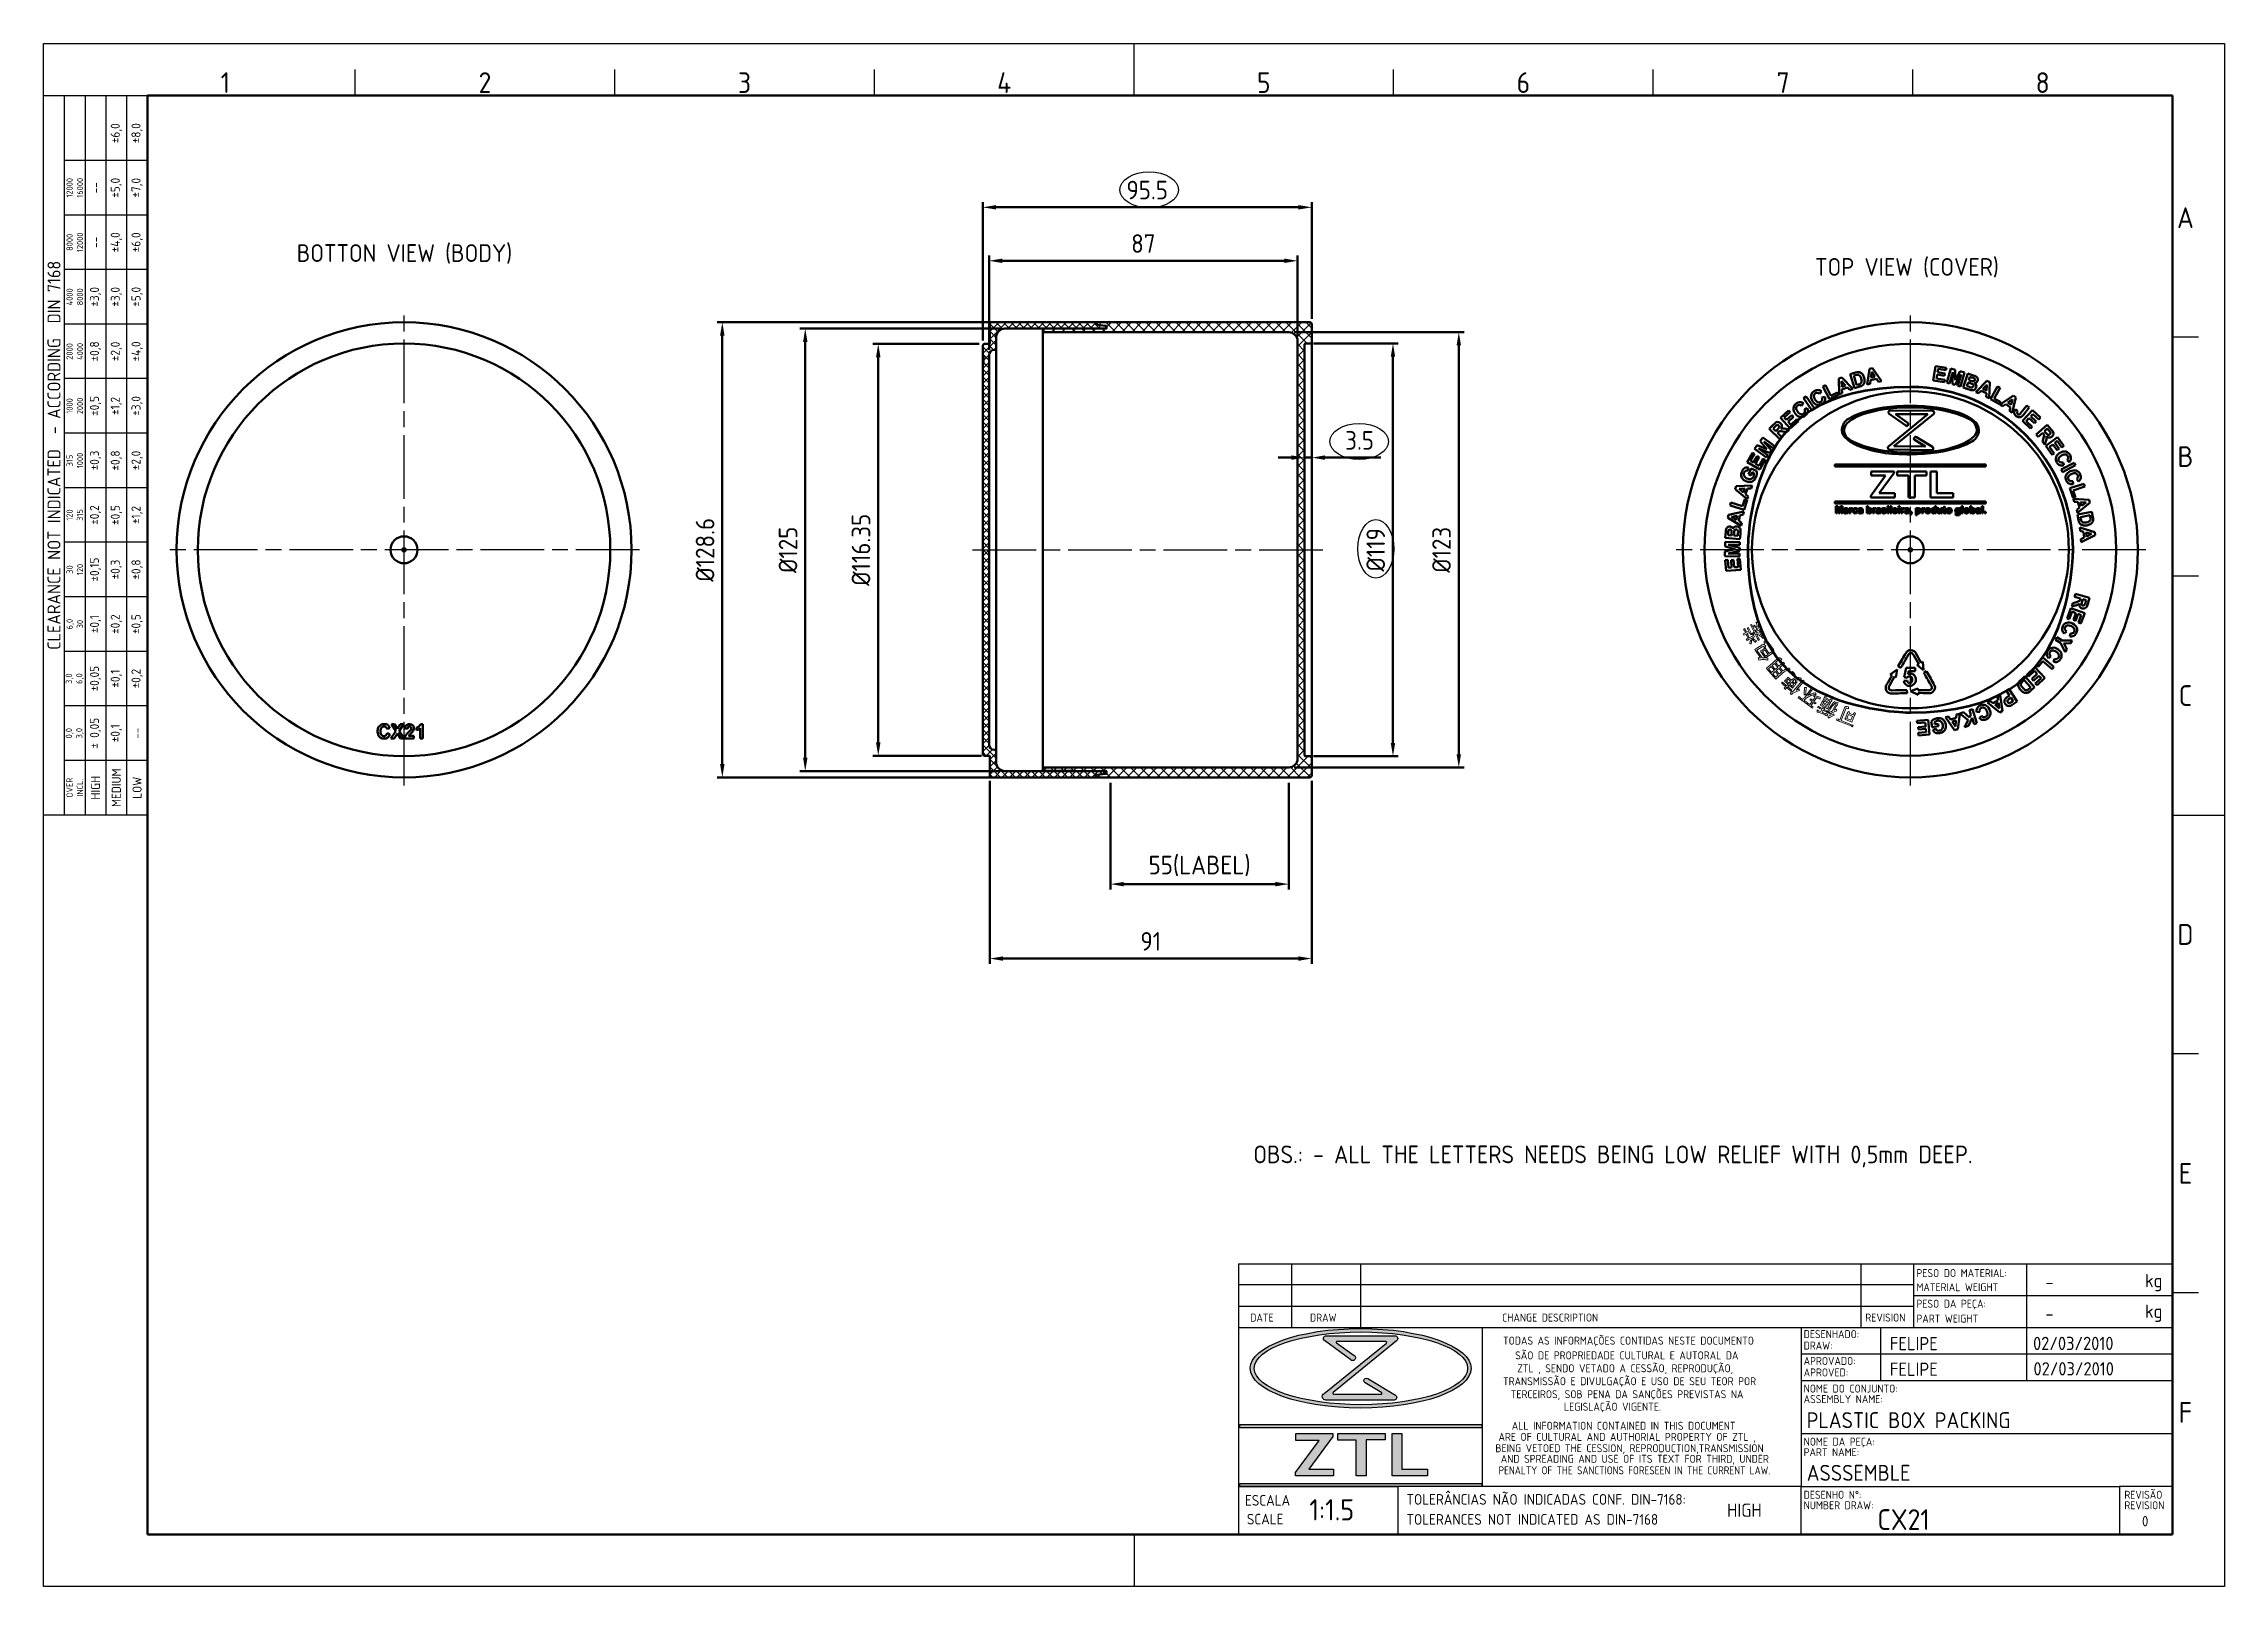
# Model space of a CAD drawing. Extents: x 0 to 616, y 0 to 436.
import ezdxf
from ezdxf.enums import TextEntityAlignment as Align

# ---------------------------------------------------------------- set-up
doc = ezdxf.new("R2010")
doc.units = 0
doc.header["$LTSCALE"] = 1.5
doc.linetypes.add('AM_ISO08W050', pattern=[18, 12, -1.5, 3, -1.5])
doc.layers.get('0').update_dxf_attribs({"linetype": 'CONTINUOUS'})
doc.layers.get('Defpoints').update_dxf_attribs({"linetype": 'CONTINUOUS'})
for name, color, linetype, lineweight in [('AM_0', 7, 'CONTINUOUS', 50), ('AM_5', 3, 'CONTINUOUS', 25), ('AM_7', 4, 'AM_ISO08W050', 25), ('AM_8', 1, 'CONTINUOUS', 25), ('AM_BOR', 7, 'CONTINUOUS', 50)]:
    doc.layers.add(name, color=color, linetype=linetype, lineweight=lineweight)
doc.styles.add('ACISOTS', font='isocp.shx', dxfattribs={"height": 1})
doc.styles.get("Standard").update_dxf_attribs({"font": 'ISOCP.SHX'})
doc.dimstyles.new('AM_ISO', dxfattribs={"dimtxt": 3.5, "dimasz": 2.5, "dimexe": 1, "dimexo": 1, "dimgap": 1.5, "dimtad": 1, "dimdsep": 46, "dimtxsty": 'Standard', "dimcen": 0, "dimclrd": 256, "dimclre": 256, "dimclrt": 2, "dimadec": 0, "dimazin": 2, "dimtp": 0.1, "dimtm": 0.1, "dimtfac": 0.71, "dimtdec": 3, "dimtmove": 0, "dimatfit": 3, "dimfxl": 1, "dimlwd": -1, "dimlwe": -1, "dimarcsym": 0})

msp = doc.modelspace()

# ---------------------------------------------------------------- texts
at = {"layer": 'AM_0'}
for s, p in [('BOTTON VIEW (BODY)', (71.554, 374.232)), ('TOP VIEW (COVER)', (500.721, 370.319)), ('OBS.: - ALL THE LETTERS NEEDS BEING LOW RELIEF WITH 0,5mm DEEP.', (341.959, 119.556))]:
    msp.add_text(s, height=5, dxfattribs=at).set_placement(p)

# ---------------------------------------------------------------- blocks, each defined once
blk = doc.blocks.new('A3 ZTL')
for p, q in [((19.57, 280.82), (19.57, 9.78)), ((401.17, 280.82), (19.57, 280.82)), ((401.17, 9.78), (401.17, 280.82)), ((19.57, 9.78), (401.17, 9.78))]:
    blk.add_line(p, q)
at = {"layer": 'AM_BOR', "color": 135, "lineweight": 25}
for p, q in [((0, 0), (0, 290.61)), ((0, 290.61), (410.96, 290.61)), ((205.48, 280.82), (205.48, 290.61)), ((410.96, 290.61), (410.96, 0)), ((58.71, 280.82), (58.71, 285.71)), ((107.63, 280.82), (107.63, 285.71)), ((156.56, 280.82), (156.56, 285.71)), ((254.4, 280.82), (254.4, 285.71)), ((303.33, 280.82), (303.33, 285.71)), ((352.25, 280.82), (352.25, 285.71)), ((3.91, 145.3), (3.91, 280.82)), ((7.83, 280.82), (7.83, 145.3)), ((11.74, 280.82), (11.74, 145.3)), ((15.66, 145.3), (15.66, 280.82)), ((19.57, 268.59), (3.91, 268.59)), ((19.57, 258.32), (3.91, 258.32)), ((19.57, 248.04), (3.91, 248.04)), ((19.57, 237.77), (3.91, 237.77)), ((406.07, 235.32), (401.17, 235.32)), ((19.57, 227.5), (3.91, 227.5)), ((19.57, 217.22), (3.91, 217.22)), ((19.57, 206.95), (3.91, 206.95)), ((19.57, 196.67), (3.91, 196.67)), ((406.07, 190.31), (401.17, 190.31)), ((19.57, 186.4), (3.91, 186.4)), ((19.57, 176.13), (3.91, 176.13)), ((19.57, 165.85), (3.91, 165.85)), ((19.57, 155.58), (3.91, 155.58)), ((401.17, 145.3), (410.96, 145.3)), ((406.07, 100.29), (401.17, 100.29)), ((406.07, 55.28), (401.17, 55.28)), ((205.48, 9.78), (205.48, 0)), ((410.96, 0), (0, 0))]:
    blk.add_line(p, q, dxfattribs=at)
blk.add_lwpolyline([(19.57, 145.3), (0, 145.3), (0, 280.82), (19.57, 280.82)], close=True, dxfattribs=at)
at = {"layer": 'AM_BOR', "color": 135, "lineweight": 25, "style": 'ACISOTS'}
for s, p in [('1', (34.25, 283.27)), ('2', (83.17, 283.27)), ('3', (132.09, 283.27)), ('4', (181.02, 283.27)), ('5', (229.94, 283.27)), ('6', (278.86, 283.27)), ('7', (327.79, 283.27)), ('8', (376.71, 283.27)), ('A', (403.62, 257.83)), ('B', (403.62, 212.82)), ('C', (403.62, 167.81)), ('D', (403.62, 122.8)), ('E', (403.62, 77.79)), ('F', (403.62, 32.78))]:
    blk.add_text(s, height=3.91, dxfattribs=at).set_placement(p, align=Align.MIDDLE)
at = {"layer": 'AM_BOR', "color": 135, "lineweight": 25, "attachment_point": 5, "rotation": 90}
for s, insert, char_height, width in [('±6,0', (13.7, 273.73), 1.712, 10.274), ('±8,0', (17.61, 273.73), 1.712, 10.274), ('12000\\P16000', (5.87, 263.45), 1.174, 10.274), ('--', (9.78, 263.45), 1.712, 10.274), ('±5,0', (13.7, 263.45), 1.712, 10.274), ('±7,0', (17.61, 263.45), 1.712, 10.274), ('8000\\P12000', (5.87, 253.18), 1.174, 10.274), ('±4,0', (13.7, 253.18), 1.712, 10.274), ('±6,0', (17.61, 253.18), 1.712, 10.274), ('--', (9.78, 253.18), 1.712, 10.274), ('{\\Fisocp.shx|c0;CLEARANCE NOT INDICATED  - ACCORDING  DIN 7168}', (1.96, 213.06), 2.4462, 135.5186), ('4000\\P8000', (5.87, 242.91), 1.174, 10.274), ('±3,0', (9.78, 242.91), 1.712, 10.274), ('±3,0', (13.7, 242.91), 1.712, 10.274), ('±5,0', (17.61, 242.91), 1.712, 10.274), ('±0,8', (9.78, 232.63), 1.712, 10.274), ('±2,0', (13.7, 232.63), 1.712, 10.274), ('±4,0', (17.61, 232.63), 1.712, 10.274), ('2000\\P4000', (5.87, 232.63), 1.174, 10.274), ('1000\\P2000', (5.87, 222.36), 1.174, 10.274), ('±0,5', (9.78, 222.36), 1.712, 10.274), ('±1,2', (13.7, 222.36), 1.712, 10.274), ('±3,0', (17.61, 222.36), 1.712, 10.274), ('±0,3', (9.78, 212.08), 1.712, 10.274), ('±0,8', (13.7, 212.08), 1.712, 10.274), ('±2,0', (17.61, 212.08), 1.712, 10.274), ('315\\P1000', (5.87, 212.08), 1.174, 10.274), ('120\\P315', (5.87, 201.81), 1.174, 10.274), ('±0,2', (9.78, 201.81), 1.712, 10.274), ('±0,5', (13.7, 201.81), 1.712, 10.274), ('±1,2', (17.61, 201.81), 1.712, 10.274), ('±0,15', (9.78, 191.54), 1.712, 10.274), ('±0,3', (13.7, 191.54), 1.712, 10.274), ('±0,8', (17.61, 191.54), 1.712, 10.274), ('30\\P120', (5.87, 191.54), 1.174, 10.274), ('6,0\\P30', (5.87, 181.26), 1.174, 10.274), ('±0,1', (9.78, 181.26), 1.712, 10.274), ('±0,2', (13.7, 181.26), 1.712, 10.274), ('±0,5', (17.61, 181.26), 1.712, 10.274), ('±0,05', (9.78, 170.99), 1.712, 10.274), ('±0,2', (17.61, 170.99), 1.712, 10.274), ('3,0\\P6,0', (5.87, 170.99), 1.174, 10.274), ('±0,1', (13.7, 170.99), 1.712, 10.274), ('0,0\\P3,0', (5.87, 160.71), 1.174, 10.274), ('± 0,05', (9.78, 160.71), 1.712, 10.274), ('\\pt4.69206;±0,1', (13.7, 160.71), 1.7123, 10.274), ('--', (17.61, 160.71), 1.712, 10.274), ('{\\Fisocp.shx|c0;OVER\\PINCL.}', (5.87, 150.44), 1.1742, 10.274), ('HIGH', (9.78, 150.44), 1.712, 10.274), ('MEDIUM', (13.7, 150.44), 1.712, 10.274), ('LOW', (17.61, 150.44), 1.712, 10.274)]:
    blk.add_mtext(s, dxfattribs=dict(at, insert=insert, char_height=char_height, width=width))
blk = doc.blocks.new('LEGENDAZTL-1')
at = {"layer": 'AM_8'}
h = blk.add_hatch(color=135, dxfattribs=at)
edge = h.paths.add_edge_path()
edge.add_ellipse((23.01, 31.29), major_axis=(20.82, 0), ratio=0.359907, start_angle=191.4592, end_angle=452.8175)
edge.add_ellipse((23.01, 31.29), major_axis=(20.82, 0), ratio=0.359907, start_angle=92.8175, end_angle=191.4592)
edge = h.paths.add_edge_path(flags=16)
edge.add_ellipse((23.07, 31.29), major_axis=(20.11, 0), ratio=0.340664, start_angle=93.067, end_angle=371.4592)
edge.add_ellipse((23.07, 31.29), major_axis=(20.11, 0), ratio=0.340664, start_angle=11.4592, end_angle=93.067)
h = blk.add_hatch(color=135, dxfattribs=at)
edge = h.paths.add_edge_path()
edge.add_line((27.86, 36.04), (16.14, 26.55))
edge.add_arc((16.46, 25.96), 0.662, 118.1409, 270)
edge.add_line((16.46, 25.3), (29.34, 25.3))
edge.add_arc((29.33, 25.79), 0.488, 271.9685, 418.9108)
edge.add_line((29.58, 26.21), (24.36, 29.35))
edge.add_arc((24.11, 28.95), 0.475, 58.6682, 238.8052)
edge.add_line((23.87, 28.54), (26.98, 26.65))
edge.add_arc((26.92, 26.56), 0.12, -90, 54.6545, ccw=False)
edge.add_line((26.92, 26.44), (17.93, 26.44))
edge.add_arc((17.96, 26.6), 0.167, 129.2364, 260.8226, ccw=False)
edge.add_line((17.86, 26.73), (29.79, 36.47))
edge.add_arc((29.47, 36.9), 0.529, 306.0702, 450)
edge.add_line((29.47, 37.43), (16.54, 37.43))
edge.add_arc((16.52, 36.92), 0.513, 87.7272, 233.7471)
edge.add_line((16.21, 36.5), (21.18, 32.86))
edge.add_arc((21.5, 33.28), 0.527, 232.4714, 414.7334)
edge.add_line((21.81, 33.71), (18.46, 36.07))
edge.add_arc((18.53, 36.2), 0.144, 90, 242.5235, ccw=False)
edge.add_line((18.53, 36.35), (27.78, 36.35))
edge.add_arc((27.75, 36.17), 0.176, -50.9964, 80.7655, ccw=False)
for points in [[(0.28, 20.1), (45.87, 20.1), (45.87, 20.7), (0.28, 20.7)], [(10.71, 11.65), (10.71, 11.05), (17.9, 11.05), (17.9, 12.32), (13.24, 12.32), (17.77, 18.44), (17.77, 19.04), (10.78, 19.04), (10.78, 17.71), (15.21, 17.71)], [(18.7, 17.78), (22.17, 17.78), (22.17, 11.05), (24.07, 11.05), (24.07, 17.84), (27.63, 17.84), (27.63, 19.04), (18.7, 19.04)], [(35.62, 11.02), (35.62, 12.32), (30.79, 12.32), (30.79, 19.04), (28.93, 19.04), (28.93, 11.02)], [(45.87, 9.6), (0.28, 9.6), (0.28, 9), (45.87, 9)]]:
    blk.add_hatch(color=135, dxfattribs=at).paths.add_polyline_path(points)
at = {"layer": 'AM_8', "color": 135}
for p, q in [((0, 51), (176, 51)), ((0, 51), (0, 0)), ((10, 51), (10, 39)), ((23, 51), (23, 39)), ((117.25, 51), (117.25, 39)), ((127.25, 39), (127.25, 51)), ((148.5, 51), (148.5, 45)), ((176, 0), (176, 51)), ((127.25, 47), (0, 47)), ((0, 43), (127.25, 43)), ((127.25, 45), (176, 45)), ((148.5, 45), (148.5, 39)), ((0, 39), (106, 39)), ((16.54, 37.43), (29.47, 37.43)), ((45.93, 39), (45.93, 9)), ((106, 39), (106, 20)), ((106, 39), (176, 39)), ((121, 39), (121, 29)), ((148.5, 39), (148.5, 29)), ((106, 34), (176, 34)), ((106, 29), (176, 29)), ((0.28, 20.1), (0.28, 20.7)), ((0.28, 20.7), (45.87, 20.7)), ((45.87, 20.7), (45.87, 20.1)), ((45.87, 20.1), (0.28, 20.1)), ((10.71, 11.65), (15.21, 17.71)), ((10.78, 17.71), (10.78, 19.04)), ((10.78, 19.04), (17.77, 19.04)), ((15.21, 17.71), (10.78, 17.71)), ((17.77, 18.44), (13.24, 12.32)), ((17.77, 19.04), (17.77, 18.44)), ((18.7, 17.78), (18.7, 19.04)), ((18.7, 19.04), (27.63, 19.04)), ((22.17, 17.78), (18.7, 17.78)), ((22.17, 11.05), (22.17, 17.78)), ((24.07, 17.84), (24.07, 11.05)), ((27.63, 17.84), (24.07, 17.84)), ((27.63, 19.04), (27.63, 17.84)), ((28.93, 11.02), (28.93, 19.04)), ((28.93, 19.04), (30.79, 19.04)), ((30.79, 19.04), (30.79, 12.32)), ((106, 20), (106, 9)), ((106, 19), (176, 19)), ((0, 9), (30, 9)), ((106, 9), (0, 9)), ((0.28, 9.6), (45.87, 9.6)), ((0.28, 9), (0.28, 9.6)), ((45.87, 9), (0.28, 9)), ((10.71, 11.05), (10.71, 11.65)), ((17.9, 11.05), (10.71, 11.05)), ((13.24, 12.32), (17.9, 12.32)), ((17.9, 12.32), (17.9, 11.05)), ((24.07, 11.05), (22.17, 11.05)), ((35.62, 11.02), (28.93, 11.02)), ((30, 9), (30, 0)), ((30.79, 12.32), (35.62, 12.32)), ((35.62, 12.32), (35.62, 11.02)), ((45.87, 9.6), (45.87, 9)), ((106, 0), (106, 9)), ((106, 9), (166, 9)), ((176, 9), (166, 9)), ((166, 9), (166, 0)), ((0, 0), (176, 0))]:
    blk.add_line(p, q, dxfattribs=at)
blk.add_lwpolyline([(16.54, 37.43), (29.47, 37.43, -0.726075), (29.79, 36.47), (17.86, 26.73, 0.646844), (17.93, 26.44), (26.92, 26.44, 0.730915), (26.98, 26.65), (23.87, 28.54, -1.001197), (24.36, 29.35), (29.58, 26.21, -0.746343), (29.34, 25.3), (16.46, 25.3, -0.780296), (16.14, 26.55), (27.86, 36.04, 0.647932), (27.78, 36.35), (18.53, 36.35, 0.78497), (18.46, 36.07), (21.81, 33.71, -1.019937), (21.18, 32.86), (16.21, 36.5, -0.740095), (16.54, 37.43, -0.257794)], format="xyb", dxfattribs=at)
for centre, major_axis, ratio in [((23.01, 31.29), (-20.82, 0), 0.359907), ((23.07, 31.29), (-20.11, 0), 0.340664)]:
    blk.add_ellipse(centre, major_axis=major_axis, ratio=ratio, dxfattribs=at)
for s, height, p in [('PESO DO MATERIAL:', 1.5, (127.75, 48.48)), ('MATERIAL WEIGHT', 1.5, (127.75, 45.82)), ('kg', 2.5, (170.83, 46.56)), ('DATE', 1.5, (2.22, 40.09)), ('DRAW', 1.5, (13.48, 40.09)), ('CHANGE DESCRIPTION', 1.5, (49.68, 40.09)), ('REVISION', 1.5, (118.12, 40.09)), ('PESO DA PEÇA:', 1.5, (127.75, 42.71)), ('PART WEIGHT', 1.5, (127.75, 39.91)), ('kg', 2.5, (170.83, 40.79)), ('TODAS AS INFORMAÇÕES CONTIDAS NESTE DOCUMENTO', 1.5, (49.85, 35.75)), ('DESENHADO:', 1.5, (106.5, 36.98)), ('SÃO DE PROPRIEDADE CULTURAL E AUTORAL DA', 1.5, (52.14, 32.98)), ('APROVADO:', 1.5, (106.5, 31.93)), ('DRAW:', 1.5, (106.5, 34.82)), ('TRANSMISSÃO E DIVULGAÇÃO E USO DE SEU TEOR POR', 1.5, (49.85, 28.1)), ('ZTL , SENDO VETADO A CESSÃO, REPRODUÇÃO,', 1.5, (52.53, 30.54)), ('APROVED:', 1.5, (106.5, 29.77)), ('TERCEIROS, SOB PENA DA SANÇÕES PREVISTAS NA', 1.5, (51.3, 25.66)), ('LEGISLAÇÃO VIGENTE.', 1.5, (61.33, 23.31)), ('ASSEMBLY NAME:', 1.5, (106.5, 24.74)), ('NOME DO CONJUNTO:', 1.5, (106.5, 26.72)), ('ALL INFORMATION CONTAINED IN THIS DOCUMENT', 1.5, (51.5, 19.72)), ('BEING VETOED THE CESSION, REPRODUCTION,TRANSMISSION', 1.5, (48.41, 15.49)), ('ARE OF CULTURAL AND AUTHORIAL PROPERTY OF ZTL ,', 1.5, (49, 17.62)), ('NOME DA PEÇA:', 1.5, (106.5, 16.72)), ('AND SPREADING AND USE OF ITS TEXT FOR THIRD, UNDER', 1.5, (49.42, 13.49)), ('PART NAME:', 1.5, (106.5, 14.74)), ('TOLERÂNCIAS NÃO INDICADAS CONF. DIN-7168:', 2, (31.66, 5.6)), ('DESENHO N%%d:', 1.5, (106.5, 6.72)), ('REVISÃO', 1.5, (166.93, 6.72)), ('ESCALA', 2, (1.21, 5.42)), ('NUMBER DRAW:', 1.5, (106.5, 4.74)), ('REVISION', 1.5, (166.93, 4.74)), ('SCALE', 2, (1.57, 1.88)), ('TOLERANCES NOT INDICATED AS DIN-7168', 2, (31.66, 1.83))]:
    blk.add_text(s, height=height, dxfattribs=at).set_placement(p)
at = {"layer": 'AM_8', "color": 135, "width": 0.95}
blk.add_text('PENALTY OF THE SANCTIONS FORESEEN IN THE CURRENT LAW.', height=1.5, dxfattribs=at).set_placement((48.99, 11.32))
at = {"layer": 'AM_8', "color": 135}
for tag, p in [('PESO1', (152.06, 47.53)), ('PESO', (152.06, 41.58))]:
    blk.add_attdef(tag, text='', height=2.5, dxfattribs=at).set_placement(p, align=Align.MIDDLE_LEFT)
for tag, p, height in [('DESN.', (122.75, 34.7), 2.5), ('DATADES', (149.73, 34.73), 2.5), ('APROV', (122.75, 29.87), 2.5), ('DATAAPROV', (149.81, 29.95), 2.5), ('CONJUNTO', (107.07, 20.02), 3), ('PEÇA', (107.07, 10.1), 3), ('NºDESENHO', (120.41, 0.84), 3.91)]:
    blk.add_attdef(tag, p, '', height=height, dxfattribs=at)
at = {"layer": 'AM_8', "color": 135, "style": 'ACISOTS'}
for tag, p, height in [('GEN-TITLE-SCA{12.7}', (13.36, 2.64), 4), ('GEN-TITLE-DWG{30.6}', (92.5, -2.65), 2)]:
    blk.add_attdef(tag, p, '', height=height, dxfattribs=at)
at = {"layer": 'AM_8', "color": 135}
for tag, height, p in [('TOL.N.IND', 2.5, (95.33, 4.56)), ('REV.', 1.96, (170.86, 2.49))]:
    blk.add_attdef(tag, text='', height=height, dxfattribs=at).set_placement(p, align=Align.MIDDLE_CENTER)
blk = doc.blocks.new('*D30')
at = {"layer": 'AM_0', "transparency": 16777216}
for p, q in [((267.45, 227.58), (267.45, 175.89)), ((358.45, 227.58), (358.45, 175.89)), ((271.2, 177.39), (354.7, 177.39))]:
    blk.add_line(p, q, dxfattribs=at)
for points in [[(271.2, 178.01), (271.2, 176.76), (267.45, 177.39)], [(354.7, 178.01), (354.7, 176.76), (358.45, 177.39)]]:
    blk.add_solid(points, dxfattribs=at)
at = {"layer": 'Defpoints', "color": 0, "transparency": 16777216}
for p in [(267.45, 229.08), (358.45, 229.08), (358.45, 177.39)]:
    blk.add_point(p, dxfattribs=at)
at = {"layer": 'AM_0', "color": 3, "transparency": 16777216, "insert": (312.95, 182.26), "char_height": 5.25, "attachment_point": 5}
blk.add_mtext('91', dxfattribs=at)
blk = doc.blocks.new('*D31')
at = {"layer": 'AM_0', "transparency": 16777216}
for p, q in [((301.58, 227.08), (301.58, 196.92)), ((351.95, 227.09), (351.95, 196.92)), ((305.33, 198.42), (348.2, 198.42))]:
    blk.add_line(p, q, dxfattribs=at)
for points in [[(305.33, 199.05), (305.33, 197.8), (301.58, 198.42)], [(348.2, 199.05), (348.2, 197.8), (351.95, 198.42)]]:
    blk.add_solid(points, dxfattribs=at)
at = {"layer": 'Defpoints', "color": 0, "transparency": 16777216}
for p in [(301.58, 228.58), (351.95, 228.59), (351.95, 198.42)]:
    blk.add_point(p, dxfattribs=at)
at = {"layer": 'AM_0', "color": 3, "transparency": 16777216, "insert": (326.76, 203.56), "char_height": 5.25, "attachment_point": 5}
blk.add_mtext('55(LABEL)', dxfattribs=at)
blk = doc.blocks.new('*D32')
at = {"layer": 'AM_0', "transparency": 16777216}
for p, q in [((264.45, 351.06), (234.43, 351.06)), ((235.93, 347.31), (235.93, 238.46)), ((265.1, 234.71), (234.43, 234.71))]:
    blk.add_line(p, q, dxfattribs=at)
for points in [[(235.3, 347.31), (236.55, 347.31), (235.93, 351.06)], [(235.3, 238.46), (236.55, 238.46), (235.93, 234.71)]]:
    blk.add_solid(points, dxfattribs=at)
at = {"layer": 'Defpoints', "color": 0, "transparency": 16777216}
for p in [(265.95, 351.06), (235.93, 234.71), (266.6, 234.71)]:
    blk.add_point(p, dxfattribs=at)
at = {"layer": 'AM_0', "color": 3, "transparency": 16777216, "insert": (231.05, 292.88), "char_height": 5.25, "attachment_point": 5, "rotation": 90}
blk.add_mtext('%%c116.35', dxfattribs=at)
blk = doc.blocks.new('*D33')
at = {"layer": 'AM_0', "transparency": 16777216}
for p, q in [((270.25, 355.38), (213.79, 355.38)), ((215.29, 351.63), (215.29, 234.13)), ((270.25, 230.38), (213.79, 230.38))]:
    blk.add_line(p, q, dxfattribs=at)
for points in [[(214.67, 351.63), (215.92, 351.63), (215.29, 355.38)], [(214.67, 234.13), (215.92, 234.13), (215.29, 230.38)]]:
    blk.add_solid(points, dxfattribs=at)
at = {"layer": 'Defpoints', "color": 0, "transparency": 16777216}
for p in [(271.75, 355.38), (215.29, 230.38), (271.75, 230.38)]:
    blk.add_point(p, dxfattribs=at)
at = {"layer": 'AM_0', "color": 3, "transparency": 16777216, "insert": (210.42, 292.88), "char_height": 5.25, "attachment_point": 5, "rotation": 90}
blk.add_mtext('%%C125', dxfattribs=at)
blk = doc.blocks.new('*D34')
at = {"layer": 'AM_0', "transparency": 16777216}
for p, q in [((270.25, 357.18), (190.35, 357.18)), ((191.85, 353.43), (191.85, 232.33)), ((270.15, 228.58), (190.35, 228.58))]:
    blk.add_line(p, q, dxfattribs=at)
for points in [[(191.22, 353.43), (192.47, 353.43), (191.85, 357.18)], [(191.22, 232.33), (192.47, 232.33), (191.85, 228.58)]]:
    blk.add_solid(points, dxfattribs=at)
at = {"layer": 'Defpoints', "color": 0, "transparency": 16777216}
for p in [(271.75, 357.18), (191.85, 228.58), (271.65, 228.58)]:
    blk.add_point(p, dxfattribs=at)
at = {"layer": 'AM_0', "color": 3, "transparency": 16777216, "insert": (186.97, 292.88), "char_height": 5.25, "attachment_point": 5, "rotation": 90}
blk.add_mtext('%%C128.6', dxfattribs=at)
blk = doc.blocks.new('*D35')
at = {"layer": 'AM_0', "transparency": 16777216}
for p, q in [((267.25, 349.38), (267.25, 376.05)), ((354.45, 353.38), (354.45, 376.05)), ((271, 374.55), (350.7, 374.55))]:
    blk.add_line(p, q, dxfattribs=at)
for points in [[(271, 375.18), (271, 373.93), (267.25, 374.55)], [(350.7, 375.18), (350.7, 373.93), (354.45, 374.55)]]:
    blk.add_solid(points, dxfattribs=at)
at = {"layer": 'Defpoints', "color": 0, "transparency": 16777216}
for p in [(354.45, 374.55), (354.45, 351.88), (267.25, 347.88)]:
    blk.add_point(p, dxfattribs=at)
at = {"layer": 'AM_0', "color": 3, "transparency": 16777216, "insert": (310.85, 379.43), "char_height": 5.25, "attachment_point": 5}
blk.add_mtext('87', dxfattribs=at)
blk = doc.blocks.new('*D36')
at = {"layer": 'AM_0', "transparency": 16777216}
for p, q in [((265.45, 352.06), (265.45, 391.16)), ((269.2, 389.66), (354.7, 389.66)), ((358.45, 358.18), (358.45, 391.16))]:
    blk.add_line(p, q, dxfattribs=at)
for points in [[(269.2, 390.29), (269.2, 389.04), (265.45, 389.66)], [(354.7, 390.29), (354.7, 389.04), (358.45, 389.66)]]:
    blk.add_solid(points, dxfattribs=at)
at = {"layer": 'Defpoints', "color": 0, "transparency": 16777216}
for p in [(358.45, 389.66), (358.45, 356.68), (265.45, 350.56)]:
    blk.add_point(p, dxfattribs=at)
at = {"layer": 'AM_0', "color": 3, "transparency": 16777216, "insert": (311.95, 394.54), "char_height": 5.25, "attachment_point": 5}
blk.add_mtext('95.5', dxfattribs=at)
blk = doc.blocks.new('*D37')
at = {"layer": 'AM_0', "transparency": 16777216}
for p, q in [((358.95, 351.18), (382.93, 351.18)), ((381.43, 347.43), (381.43, 238.33)), ((358.95, 234.58), (382.93, 234.58))]:
    blk.add_line(p, q, dxfattribs=at)
for points in [[(380.8, 347.43), (382.05, 347.43), (381.43, 351.18)], [(380.8, 238.33), (382.05, 238.33), (381.43, 234.58)]]:
    blk.add_solid(points, dxfattribs=at)
at = {"layer": 'Defpoints', "color": 0, "transparency": 16777216}
for p in [(357.45, 351.18), (357.45, 234.58), (381.43, 234.58)]:
    blk.add_point(p, dxfattribs=at)
at = {"layer": 'AM_0', "color": 3, "transparency": 16777216, "insert": (376.55, 292.88), "char_height": 5.25, "attachment_point": 5, "rotation": 90}
blk.add_mtext('%%C119', dxfattribs=at)
blk = doc.blocks.new('*D38')
at = {"layer": 'AM_0', "transparency": 16777216}
for p, q in [((353.45, 354.38), (401.53, 354.38)), ((400.03, 350.63), (400.03, 235.13)), ((353.45, 231.38), (401.53, 231.38))]:
    blk.add_line(p, q, dxfattribs=at)
for points in [[(399.4, 350.63), (400.65, 350.63), (400.03, 354.38)], [(399.4, 235.13), (400.65, 235.13), (400.03, 231.38)]]:
    blk.add_solid(points, dxfattribs=at)
at = {"layer": 'Defpoints', "color": 0, "transparency": 16777216}
for p in [(351.95, 354.38), (351.95, 231.38), (400.03, 231.38)]:
    blk.add_point(p, dxfattribs=at)
at = {"layer": 'AM_0', "color": 3, "transparency": 16777216, "insert": (395.15, 292.88), "char_height": 5.25, "attachment_point": 5, "rotation": 90}
blk.add_mtext('%%C123', dxfattribs=at)
blk = doc.blocks.new('*D39')
at = {"layer": 'AM_0', "transparency": 16777216}
for p, q in [((352.7, 318.93), (348.95, 318.93)), ((356.45, 318.93), (358.45, 318.93)), ((362.2, 318.93), (378.02, 318.93))]:
    blk.add_line(p, q, dxfattribs=at)
for points in [[(352.7, 319.56), (352.7, 318.31), (356.45, 318.93)], [(362.2, 319.56), (362.2, 318.31), (358.45, 318.93)]]:
    blk.add_solid(points, dxfattribs=at)
at = {"layer": 'Defpoints', "color": 0, "transparency": 16777216}
for p in [(356.45, 318.93), (358.45, 318.93), (358.45, 318.93)]:
    blk.add_point(p, dxfattribs=at)
at = {"layer": 'AM_0', "color": 3, "transparency": 16777216, "insert": (371.99, 323.81), "char_height": 5.25, "attachment_point": 5}
blk.add_mtext('3.5', dxfattribs=at)

# ---------------------------------------------------------------- dimensions: what is measured, and where the dimension line sits
at = {"layer": 'AM_0'}
for base, p1, p2, text, picture, middle in [((358.453, 389.662), (265.453, 350.56), (358.453, 356.685), '95.5', '*D36', (311.953, 394.537)), ((354.453, 374.551), (267.253, 347.885), (354.453, 351.885), '87', '*D35', (310.853, 379.426)), ((358.453, 318.932), (356.453, 318.932), (358.453, 318.932), '3.5', '*D39', (371.986, 323.807)), ((351.949, 198.421), (301.576, 228.578), (351.949, 228.588), '55(LABEL)', '*D31', (326.763, 203.559))]:
    dim = msp.add_linear_dim(base=base, p1=p1, p2=p2, text=text, dimstyle='AM_ISO', override={"dimscale": 1.5, "dimclrt": 3, "dimadec": 2, "dimtp": 0, "dimtm": 0.12, "dimtdec": 2}, dxfattribs=at)
    dim.commit()
    dim.dimension.update_dxf_attribs({"geometry": picture, "text_midpoint": middle})
for base, p1, p2, text, picture, middle in [((191.848, 228.585), (271.753, 357.185), (271.646, 228.585), '%%C128.6', '*D34', (186.972, 292.885)), ((215.291, 230.385), (271.753, 355.385), (271.753, 230.385), '%%C125', '*D33', (210.416, 292.885)), ((400.025, 231.385), (351.953, 354.385), (351.953, 231.385), '%%C123', '*D38', (395.15, 292.885)), ((235.929, 234.71), (265.953, 351.06), (266.603, 234.71), '%%c116.35', '*D32', (231.054, 292.885)), ((381.426, 234.585), (357.453, 351.185), (357.453, 234.585), '%%C119', '*D37', (376.551, 292.885))]:
    dim = msp.add_linear_dim(base=base, p1=p1, p2=p2, angle=90, text=text, dimstyle='AM_ISO', override={"dimscale": 1.5, "dimclrt": 3, "dimadec": 2, "dimtp": 0, "dimtm": 0.12, "dimtdec": 2}, dxfattribs=at)
    dim.commit()
    dim.dimension.update_dxf_attribs({"geometry": picture, "text_midpoint": middle})
dim = msp.add_linear_dim(base=(358.453, 177.388), p1=(267.453, 229.085), p2=(358.453, 229.085), dimstyle='AM_ISO', override={"dimscale": 1.5, "dimclrt": 3, "dimadec": 2, "dimtp": 0, "dimtm": 0.12, "dimtdec": 2}, dxfattribs=at)
dim.commit()
dim.dimension.update_dxf_attribs({"geometry": '*D30', "text_midpoint": (312.953, 182.263)})

# ---------------------------------------------------------------- hatches: boundary and pattern name
at = {"layer": 'AM_8'}
h = msp.add_hatch(dxfattribs=at)
h.set_pattern_fill('_U', color=256, scale=1.5, angle=135, style=0, double=1, pattern_type=0)
h.set_pattern_definition([(135, (-121.7852, -117.3996), (-1.06066, -1.06066), []), (225, (-121.7852, -117.3996), (1.06066, -1.06066), [])])
h.paths.add_polyline_path([(269.253, 232.885), (269.253, 235.885, 0.4142136), (268.753, 236.385, -0.4142136), (267.253, 237.885), (267.253, 347.885, -0.4142136), (268.753, 349.385, 0.4142136), (269.253, 349.885), (269.253, 352.885, -0.4142136), (271.753, 355.385), (300.253, 355.385, 0.4142136), (300.453, 355.585), (300.453, 356.004, 0.3853136), (300.273, 356.203), (297.633, 356.467, -0.3853136), (297.453, 356.666), (297.453, 357.185), (267.953, 357.185, 0.4142136), (267.453, 356.685), (267.453, 351.26, -0.4142136), (267.253, 351.06), (265.953, 351.06, 0.4142136), (265.453, 350.56), (265.453, 235.21, 0.4142136), (265.953, 234.71), (267.253, 234.71, -0.4142136), (267.453, 234.51), (267.453, 229.085, 0.4142136), (267.953, 228.585), (297.453, 228.585), (297.453, 229.104, -0.3853136), (297.633, 229.303), (300.273, 229.567, 0.3853136), (300.453, 229.766), (300.453, 230.185, 0.4142136), (300.253, 230.385), (271.753, 230.385, -0.4142136)])
h = msp.add_hatch(dxfattribs=at)
h.set_pattern_fill('_U', color=256, scale=2, angle=135, style=0, double=1, pattern_type=0)
h.set_pattern_definition([(135, (-121.7852, -117.3996), (-1.4142136, -1.4142136), []), (225, (-121.7852, -117.3996), (1.4142136, -1.4142136), [])])
edge = h.paths.add_edge_path()
edge.add_arc((297.653, 356.666), 0.2, 180, 264.289407)
edge.add_line((297.633, 356.467), (300.363, 356.194))
edge.add_arc((300.353, 356.094), 0.1, 0, 84.289407, ccw=False)
edge.add_line((300.453, 356.094), (300.453, 355.484))
edge.add_arc((300.353, 355.484), 0.1, 270.318307, 360, ccw=False)
edge.add_line((300.353, 355.384), (282.701, 355.286))
edge.add_arc((282.703, 355.036), 0.25, 90.318307, 180)
edge.add_line((282.453, 355.036), (282.453, 354.635))
edge.add_arc((282.703, 354.635), 0.25, 180, 270)
edge.add_line((282.703, 354.385), (351.953, 354.385))
edge.add_arc((351.953, 351.885), 2.5, 0, 90, ccw=False)
edge.add_line((354.453, 351.885), (354.453, 233.885))
edge.add_arc((351.953, 233.885), 2.5, -90, 0, ccw=False)
edge.add_line((351.953, 231.385), (282.703, 231.385))
edge.add_arc((282.703, 231.135), 0.25, 90, 180)
edge.add_line((282.453, 231.135), (282.453, 230.733))
edge.add_arc((282.703, 230.733), 0.25, 180, 269.681693)
edge.add_line((282.701, 230.483), (300.353, 230.385))
edge.add_arc((300.353, 230.285), 0.1, 0, 89.681693, ccw=False)
edge.add_line((300.453, 230.285), (300.453, 230.185))
edge.add_line((300.453, 230.185), (300.453, 229.675))
edge.add_arc((300.353, 229.675), 0.1, -84.289407, 0, ccw=False)
edge.add_line((300.363, 229.576), (297.633, 229.303))
edge.add_arc((297.653, 229.104), 0.2, 95.710593, 180)
edge.add_line((297.453, 229.104), (297.453, 228.585))
edge.add_line((297.453, 228.585), (357.953, 228.585))
edge.add_arc((357.953, 229.085), 0.5, 270, 360)
edge.add_line((358.453, 229.085), (358.453, 234.385))
edge.add_arc((358.253, 234.385), 0.2, 360, 450)
edge.add_line((358.253, 234.585), (356.653, 234.585))
edge.add_arc((356.653, 234.785), 0.2, 180, 270, ccw=False)
edge.add_line((356.453, 234.785), (356.453, 350.985))
edge.add_arc((356.653, 350.985), 0.2, 90, 180, ccw=False)
edge.add_line((356.653, 351.185), (356.953, 351.185))
edge.add_line((356.953, 351.185), (358.253, 351.185))
edge.add_arc((358.253, 351.385), 0.2, 270, 360)
edge.add_line((358.453, 351.385), (358.453, 356.685))
edge.add_arc((357.953, 356.685), 0.5, 0, 90)
edge.add_line((357.953, 357.185), (297.453, 357.185))
edge.add_line((297.453, 357.185), (297.453, 356.666))

# ---------------------------------------------------------------- linework, layer by layer
at = {"layer": 'AM_0'}
for p, q in [((267.453, 351.26), (267.453, 356.685)), ((297.453, 357.185), (267.953, 357.185)), ((269.253, 349.885), (269.253, 352.885)), ((300.253, 355.385), (271.753, 355.385)), ((282.453, 355.036), (282.453, 354.635)), ((282.453, 231.135), (282.453, 354.635)), ((300.353, 355.384), (282.701, 355.286)), ((282.703, 354.385), (351.953, 354.385)), ((297.453, 357.185), (357.953, 357.185)), ((297.453, 356.666), (297.453, 357.185)), ((297.453, 357.185), (297.453, 356.666)), ((297.633, 356.467), (300.363, 356.194)), ((300.273, 356.203), (297.633, 356.467)), ((300.453, 356.094), (300.453, 355.484)), ((300.453, 356.004), (300.453, 355.585)), ((354.453, 233.885), (354.453, 351.885)), ((358.453, 351.385), (358.453, 356.685)), ((358.453, 351.385), (358.453, 234.385)), ((265.453, 235.21), (265.453, 350.56)), ((265.453, 347.904), (265.67, 347.432)), ((265.67, 345.323), (265.453, 345.146)), ((265.67, 347.432), (265.67, 345.323)), ((265.953, 351.06), (267.253, 351.06)), ((267.253, 347.885), (267.253, 237.885)), ((268.753, 349.385), (268.753, 349.385)), ((269.253, 235.885), (269.253, 349.885)), ((356.453, 350.985), (356.453, 234.785)), ((356.653, 351.185), (358.253, 351.185)), ((356.953, 351.185), (358.253, 351.185)), ((265.953, 234.71), (267.253, 234.71)), ((267.453, 234.51), (267.453, 229.085)), ((268.753, 236.385), (268.753, 236.385)), ((269.253, 235.885), (269.253, 232.885)), ((356.653, 234.585), (358.253, 234.585)), ((358.453, 234.385), (358.453, 229.085)), ((297.453, 228.585), (267.953, 228.585)), ((300.253, 230.385), (271.753, 230.385)), ((282.453, 230.733), (282.453, 231.135)), ((300.353, 230.385), (282.701, 230.483)), ((282.703, 231.385), (351.953, 231.385)), ((297.453, 228.585), (297.453, 229.104)), ((297.453, 229.104), (297.453, 228.585)), ((297.453, 228.585), (357.953, 228.585)), ((297.633, 229.303), (300.363, 229.576)), ((300.273, 229.567), (297.633, 229.303)), ((300.453, 229.675), (300.453, 230.285)), ((300.453, 229.766), (300.453, 230.185))]:
    msp.add_line(p, q, dxfattribs=at)
for centre, radius in [((101.891, 292.885), 64.3), ((527.683, 292.885), 64.3), ((101.891, 292.885), 58.3), ((527.683, 292.885), 58.175), ((527.683, 292.885), 44.79), ((101.891, 292.885), 3.809), ((527.683, 292.885), 3.809), ((101.891, 292.885), 0.5), ((527.683, 292.885), 0.5)]:
    msp.add_circle(centre, radius, dxfattribs=at)
for centre, radius, start, end in [((267.953, 356.685), 0.5, 90, 180), ((271.753, 352.885), 2.5, 90, 180), ((282.703, 355.036), 0.25, 90.318307, 180), ((282.703, 354.635), 0.25, 180, 270), ((297.653, 356.666), 0.2, 180, 264.289407), ((297.653, 356.666), 0.2, 180, 264.289407), ((300.253, 355.585), 0.2, 270, 0), ((300.253, 356.004), 0.2, 360, 84.289407), ((300.353, 355.484), 0.1, 270.318307, 0), ((300.353, 356.094), 0.1, 0, 84.289407), ((351.953, 351.885), 2.5, 0, 90), ((357.953, 356.685), 0.5, 360, 90), ((358.253, 351.385), 0.2, 270, 0), ((358.253, 351.385), 0.2, 270, 0), ((265.953, 350.56), 0.5, 90, 180), ((267.253, 351.26), 0.2, 270, 0), ((268.753, 347.885), 1.5, 90, 180), ((268.753, 349.885), 0.5, 270, 0), ((356.653, 350.985), 0.2, 90, 180), ((265.953, 235.21), 0.5, 180, 270), ((268.753, 237.885), 1.5, 180, 270), ((267.253, 234.51), 0.2, 0, 90), ((268.753, 235.885), 0.5, 0, 90), ((356.653, 234.785), 0.2, 180, 270), ((358.253, 234.385), 0.2, 0, 90), ((267.953, 229.085), 0.5, 180, 270), ((271.753, 232.885), 2.5, 180, 270), ((282.703, 231.135), 0.25, 90, 180), ((282.703, 230.733), 0.25, 180, 269.681693), ((297.653, 229.104), 0.2, 95.710593, 180), ((297.653, 229.104), 0.2, 95.710593, 180), ((300.253, 230.185), 0.2, 0, 90), ((300.253, 229.766), 0.2, 275.710593, 0), ((300.353, 230.285), 0.1, 0, 89.681693), ((300.353, 229.675), 0.1, 275.710593, 0), ((351.953, 233.885), 2.5, 270, 0), ((357.953, 229.085), 0.5, 270, 0)]:
    msp.add_arc(centre, radius, start, end, dxfattribs=at)
at = {"layer": 'AM_0', "color": 7}
for points in [[(502.94, 339.074), (502.94, 339.074), (503.686, 339.454), (503.686, 339.454)], [(504.808, 335.407), (504.808, 335.407), (502.94, 339.074), (502.94, 339.074)], [(503.686, 339.454), (503.686, 339.454), (505.237, 336.41), (505.237, 336.41)], [(507.491, 341.28), (507.491, 341.28), (508.312, 341.612), (508.312, 341.612)], [(507.547, 336.828), (507.547, 336.828), (507.491, 341.28), (507.491, 341.28)], [(509.362, 339.332), (509.362, 339.332), (508.255, 340.545), (508.255, 340.545)], [(508.255, 340.545), (508.255, 340.545), (508.312, 338.908), (508.312, 338.908)], [(508.312, 341.612), (508.312, 341.612), (511.407, 338.388), (511.407, 338.388)], [(508.312, 338.908), (508.312, 338.908), (509.362, 339.332), (509.362, 339.332)], [(510.702, 342.555), (510.702, 342.555), (512.174, 342.977), (512.174, 342.977)], [(511.846, 338.567), (511.846, 338.567), (510.702, 342.555), (510.702, 342.555)], [(512.062, 342.214), (512.062, 342.214), (511.701, 342.111), (511.701, 342.111)], [(511.701, 342.111), (511.701, 342.111), (512.458, 339.47), (512.458, 339.47)], [(512.734, 342.366), (512.615, 342.36), (512.391, 342.309), (512.062, 342.214)], [(512.174, 342.977), (512.506, 343.072), (512.766, 343.12), (512.955, 343.119)], [(512.458, 339.47), (512.458, 339.47), (513.059, 339.642), (513.059, 339.642)], [(513.162, 342.285), (513.036, 342.35), (512.894, 342.377), (512.734, 342.366)], [(512.955, 343.119), (513.208, 343.117), (513.444, 343.052), (513.661, 342.923)], [(513.059, 339.642), (513.284, 339.707), (513.443, 339.765), (513.536, 339.82)], [(513.501, 341.965), (513.399, 342.114), (513.285, 342.221), (513.162, 342.285)], [(514.05, 339.29), (513.888, 339.182), (513.659, 339.086), (513.361, 339.001)], [(513.786, 341.279), (513.698, 341.587), (513.602, 341.815), (513.501, 341.965)], [(513.536, 339.82), (513.656, 339.89), (513.749, 339.976), (513.813, 340.078)], [(513.661, 342.923), (513.879, 342.796), (514.068, 342.617), (514.228, 342.387)], [(513.914, 340.524), (513.916, 340.718), (513.874, 340.97), (513.786, 341.279)], [(513.813, 340.078), (513.877, 340.181), (513.91, 340.33), (513.914, 340.524)], [(514.524, 339.771), (514.424, 339.594), (514.265, 339.434), (514.05, 339.29)], [(514.228, 342.387), (514.387, 342.157), (514.521, 341.855), (514.628, 341.481)], [(514.749, 340.597), (514.733, 340.279), (514.658, 340.003), (514.524, 339.771)], [(514.628, 341.481), (514.722, 341.153), (514.763, 340.858), (514.749, 340.597)], [(534.162, 340.704), (534.162, 340.704), (534.811, 344.802), (534.811, 344.802)], [(537.278, 340.21), (537.278, 340.21), (534.162, 340.704), (534.162, 340.704)], [(534.811, 344.802), (534.811, 344.802), (537.849, 344.32), (537.849, 344.32)], [(535.276, 342.379), (535.276, 342.379), (535.099, 341.263), (535.099, 341.263)], [(535.099, 341.263), (535.099, 341.263), (537.388, 340.901), (537.388, 340.901)], [(537.333, 342.053), (537.333, 342.053), (535.276, 342.379), (535.276, 342.379)], [(535.529, 343.977), (535.529, 343.977), (535.385, 343.069), (535.385, 343.069)], [(535.385, 343.069), (535.385, 343.069), (537.442, 342.743), (537.442, 342.743)], [(537.739, 343.627), (537.739, 343.627), (535.529, 343.977), (535.529, 343.977)], [(537.388, 340.901), (537.388, 340.901), (537.278, 340.21), (537.278, 340.21)], [(537.442, 342.743), (537.442, 342.743), (537.333, 342.053), (537.333, 342.053)], [(537.849, 344.32), (537.849, 344.32), (537.739, 343.627), (537.739, 343.627)], [(538.006, 340.135), (538.006, 340.135), (539.15, 344.123), (539.15, 344.123)], [(538.754, 339.92), (538.754, 339.92), (538.006, 340.135), (538.006, 340.135)], [(539.654, 343.06), (539.654, 343.06), (538.754, 339.92), (538.754, 339.92)], [(539.15, 344.123), (539.15, 344.123), (540.355, 343.778), (540.355, 343.778)], [(539.543, 339.694), (539.543, 339.694), (539.654, 343.06), (539.654, 343.06)], [(540.318, 339.472), (540.318, 339.472), (539.543, 339.694), (539.543, 339.694)], [(540.355, 343.778), (540.355, 343.778), (540.298, 340.849), (540.298, 340.849)], [(540.298, 340.849), (540.298, 340.849), (541.794, 343.365), (541.794, 343.365)], [(542.011, 342.384), (542.011, 342.384), (540.318, 339.472), (540.318, 339.472)], [(541.111, 339.244), (541.111, 339.244), (542.011, 342.384), (542.011, 342.384)], [(541.858, 339.03), (541.858, 339.03), (541.111, 339.244), (541.111, 339.244)], [(541.794, 343.365), (541.794, 343.365), (543.002, 343.019), (543.002, 343.019)], [(543.002, 343.019), (543.002, 343.019), (541.858, 339.03), (541.858, 339.03)], [(542.611, 338.726), (542.611, 338.726), (543.893, 342.672), (543.893, 342.672)], [(543.967, 340.187), (543.967, 340.187), (543.625, 339.132), (543.625, 339.132)], [(543.625, 339.132), (543.625, 339.132), (544.362, 338.892), (544.362, 338.892)], [(543.893, 342.672), (543.893, 342.672), (545.471, 342.159), (545.471, 342.159)], [(544.611, 339.978), (544.611, 339.978), (543.967, 340.187), (543.967, 340.187)], [(544.477, 341.756), (544.477, 341.756), (544.181, 340.843), (544.181, 340.843)], [(544.181, 340.843), (544.181, 340.843), (544.703, 340.674), (544.703, 340.674)], [(544.935, 341.607), (544.935, 341.607), (544.477, 341.756), (544.477, 341.756)], [(545.299, 339.692), (545.203, 339.765), (544.973, 339.86), (544.611, 339.978)], [(544.703, 340.674), (545.013, 340.573), (545.208, 340.515), (545.286, 340.5)], [(545.611, 341.372), (545.535, 341.407), (545.31, 341.485), (544.935, 341.607)], [(545.257, 338.802), (545.358, 338.861), (545.432, 338.961), (545.478, 339.101)], [(545.286, 340.5), (545.427, 340.471), (545.55, 340.483), (545.653, 340.536)], [(545.489, 339.43), (545.458, 339.532), (545.395, 339.619), (545.299, 339.692)], [(545.471, 342.159), (545.783, 342.058), (546.012, 341.969), (546.157, 341.893)], [(545.478, 339.101), (545.516, 339.219), (545.519, 339.329), (545.489, 339.43)], [(545.867, 341.137), (545.824, 341.235), (545.739, 341.314), (545.611, 341.372)], [(545.653, 340.536), (545.757, 340.589), (545.829, 340.679), (545.87, 340.807)], [(546.368, 340.207), (546.218, 340.085), (546.045, 340.013), (545.85, 339.991)], [(545.85, 339.991), (546.067, 339.844), (546.214, 339.664), (546.288, 339.454)], [(545.87, 340.807), (545.91, 340.929), (545.909, 341.039), (545.867, 341.137)], [(546.157, 341.893), (546.302, 341.817), (546.422, 341.718), (546.516, 341.596)], [(546.162, 337.466), (546.162, 337.466), (549.326, 340.599), (549.326, 340.599)], [(546.288, 339.454), (546.363, 339.243), (546.363, 339.023), (546.289, 338.796)], [(546.683, 340.668), (546.622, 340.483), (546.518, 340.329), (546.368, 340.207)], [(546.516, 341.596), (546.61, 341.474), (546.675, 341.332), (546.711, 341.168)], [(546.711, 341.168), (546.748, 341.005), (546.738, 340.838), (546.683, 340.668)], [(549.328, 339.538), (549.328, 339.538), (548.19, 338.36), (548.19, 338.36)], [(549.224, 337.899), (549.224, 337.899), (549.328, 339.538), (549.328, 339.538)], [(549.326, 340.599), (549.326, 340.599), (550.135, 340.238), (550.135, 340.238)], [(550.135, 340.238), (550.135, 340.238), (549.966, 335.772), (549.966, 335.772)], [(550.331, 335.453), (550.331, 335.453), (552.326, 339.053), (552.326, 339.053)], [(552.326, 339.053), (552.326, 339.053), (553.058, 338.647), (553.058, 338.647)], [(495.188, 331.299), (494.763, 331.843), (494.574, 332.376), (494.619, 332.897)], [(494.619, 332.897), (494.665, 333.417), (494.917, 333.856), (495.375, 334.214)], [(495.375, 334.214), (495.775, 334.527), (496.192, 334.662), (496.627, 334.621)], [(495.396, 332.902), (495.381, 332.611), (495.526, 332.27), (495.83, 331.88)], [(495.782, 333.624), (495.54, 333.435), (495.411, 333.194), (495.396, 332.902)], [(496.344, 333.826), (496.145, 333.829), (495.957, 333.761), (495.782, 333.624)], [(496.9, 333.613), (496.729, 333.753), (496.544, 333.824), (496.344, 333.826)], [(496.627, 334.621), (496.885, 334.598), (497.153, 334.484), (497.432, 334.28)], [(497.432, 334.28), (497.432, 334.28), (496.9, 333.613), (496.9, 333.613)], [(497.488, 335.701), (497.488, 335.701), (498.174, 336.181), (498.174, 336.181)], [(499.868, 332.302), (499.868, 332.302), (497.488, 335.701), (497.488, 335.701)], [(497.712, 332.621), (497.712, 332.621), (498.51, 332.918), (498.51, 332.918)], [(498.174, 336.181), (498.174, 336.181), (500.554, 332.783), (500.554, 332.783)], [(498.51, 332.918), (498.69, 332.484), (498.735, 332.092), (498.642, 331.74)], [(500.017, 334.876), (499.651, 335.461), (499.518, 336.011), (499.618, 336.524)], [(499.618, 336.524), (499.718, 337.037), (500.014, 337.447), (500.507, 337.755)], [(501.286, 333.849), (500.786, 333.98), (500.362, 334.323), (500.017, 334.876)], [(500.391, 336.448), (500.345, 336.16), (500.454, 335.806), (500.716, 335.387)], [(500.85, 337.126), (500.59, 336.963), (500.436, 336.737), (500.391, 336.448)], [(500.507, 337.755), (500.937, 338.024), (501.366, 338.116), (501.794, 338.029)], [(500.716, 335.387), (500.994, 334.942), (501.271, 334.674), (501.55, 334.586)], [(501.43, 337.268), (501.232, 337.291), (501.039, 337.243), (500.85, 337.126)], [(502.737, 334.09), (502.27, 333.798), (501.786, 333.718), (501.286, 333.849)], [(501.961, 336.998), (501.806, 337.156), (501.629, 337.245), (501.43, 337.268)], [(501.55, 334.586), (501.828, 334.497), (502.095, 334.533), (502.35, 334.692)], [(501.794, 338.029), (502.048, 337.979), (502.303, 337.838), (502.56, 337.606)], [(502.56, 337.606), (502.56, 337.606), (501.961, 336.998), (501.961, 336.998)], [(502.35, 334.692), (502.54, 334.811), (502.664, 334.972), (502.725, 335.177)], [(502.665, 335.927), (502.665, 335.927), (503.489, 336.139), (503.489, 336.139)], [(502.725, 335.177), (502.786, 335.382), (502.766, 335.632), (502.665, 335.927)], [(503.497, 334.953), (503.368, 334.614), (503.115, 334.326), (502.737, 334.09)], [(503.489, 336.139), (503.623, 335.688), (503.626, 335.294), (503.497, 334.953)], [(507.41, 336.733), (507.41, 336.733), (504.808, 335.407), (504.808, 335.407)], [(505.237, 336.41), (505.237, 336.41), (507.093, 337.356), (507.093, 337.356)], [(507.093, 337.356), (507.093, 337.356), (507.41, 336.733), (507.41, 336.733)], [(508.371, 337.161), (508.371, 337.161), (507.547, 336.828), (507.547, 336.828)], [(509.873, 338.785), (509.873, 338.785), (508.335, 338.163), (508.335, 338.163)], [(508.335, 338.163), (508.335, 338.163), (508.371, 337.161), (508.371, 337.161)], [(510.562, 338.046), (510.562, 338.046), (509.873, 338.785), (509.873, 338.785)], [(511.407, 338.388), (511.407, 338.388), (510.562, 338.046), (510.562, 338.046)], [(513.361, 339.001), (513.361, 339.001), (511.846, 338.567), (511.846, 338.567)], [(514.098, 331.661), (517.586, 332.874), (522.393, 333.625), (527.683, 333.625)], [(527.683, 333.104), (522.472, 333.104), (517.747, 332.367), (514.327, 331.179)], [(527.683, 333.625), (532.972, 333.625), (537.779, 332.874), (541.267, 331.661)], [(541.038, 331.179), (537.619, 332.367), (532.893, 333.104), (527.683, 333.104)], [(543.954, 338.289), (543.954, 338.289), (542.611, 338.726), (542.611, 338.726)], [(544.924, 338.004), (544.787, 338.033), (544.464, 338.128), (543.954, 338.289)], [(544.362, 338.892), (544.649, 338.799), (544.834, 338.747), (544.916, 338.739)], [(544.916, 338.739), (545.042, 338.721), (545.155, 338.743), (545.257, 338.802)], [(546.289, 338.796), (546.23, 338.616), (546.132, 338.455), (545.993, 338.312)], [(546.974, 337.104), (546.974, 337.104), (546.162, 337.466), (546.162, 337.466)], [(547.67, 337.826), (547.67, 337.826), (546.974, 337.104), (546.974, 337.104)], [(549.185, 337.152), (549.185, 337.152), (547.67, 337.826), (547.67, 337.826)], [(548.19, 338.36), (548.19, 338.36), (549.224, 337.899), (549.224, 337.899)], [(549.132, 336.143), (549.132, 336.143), (549.185, 337.152), (549.185, 337.152)], [(549.966, 335.772), (549.966, 335.772), (549.132, 336.143), (549.132, 336.143)], [(552.885, 334.038), (552.885, 334.038), (550.331, 335.453), (550.331, 335.453)], [(553.058, 338.647), (553.058, 338.647), (551.402, 335.659), (551.402, 335.659)], [(551.402, 335.659), (551.402, 335.659), (553.224, 334.649), (553.224, 334.649)], [(553.224, 334.649), (553.224, 334.649), (552.885, 334.038), (552.885, 334.038)], [(553.077, 333.988), (553.077, 333.988), (556.781, 336.46), (556.781, 336.46)], [(553.805, 333.478), (553.805, 333.478), (553.077, 333.988), (553.077, 333.988)], [(554.626, 334.054), (554.626, 334.054), (553.805, 333.478), (553.805, 333.478)], [(555.985, 333.103), (555.985, 333.103), (554.626, 334.054), (554.626, 334.054)], [(556.58, 335.419), (556.58, 335.419), (555.238, 334.478), (555.238, 334.478)], [(555.238, 334.478), (555.238, 334.478), (556.165, 333.829), (556.165, 333.829)], [(555.741, 332.123), (555.741, 332.123), (555.985, 333.103), (555.985, 333.103)], [(556.165, 333.829), (556.165, 333.829), (556.58, 335.419), (556.58, 335.419)], [(557.506, 335.952), (557.506, 335.952), (556.488, 331.6), (556.488, 331.6)], [(556.781, 336.46), (556.781, 336.46), (557.506, 335.952), (557.506, 335.952)], [(558.925, 331.546), (558.925, 331.546), (560.611, 333.628), (560.611, 333.628)], [(561.261, 333.103), (561.261, 333.103), (559.608, 331.061), (559.608, 331.061)], [(560.611, 333.628), (560.611, 333.628), (561.261, 333.103), (561.261, 333.103)], [(487.803, 327.032), (487.803, 327.032), (489.029, 328.301), (489.029, 328.301)], [(490.788, 324.149), (490.788, 324.149), (487.803, 327.032), (487.803, 327.032)], [(489.344, 327.617), (489.344, 327.617), (488.891, 327.147), (488.891, 327.147)], [(488.891, 327.147), (488.891, 327.147), (489.647, 326.416), (489.647, 326.416)], [(489.029, 328.301), (489.336, 328.62), (489.587, 328.825), (489.78, 328.918)], [(489.779, 328.047), (489.726, 328.005), (489.581, 327.861), (489.344, 327.617)], [(489.647, 326.416), (489.647, 326.416), (490.078, 326.862), (490.078, 326.862)], [(490.116, 328.161), (490.002, 328.167), (489.89, 328.129), (489.779, 328.047)], [(489.78, 328.918), (489.973, 329.011), (490.181, 329.035), (490.401, 328.989)], [(490.078, 326.862), (490.357, 327.151), (490.519, 327.343), (490.565, 327.439)], [(490.437, 328.007), (490.336, 328.104), (490.229, 328.155), (490.116, 328.161)], [(490.401, 328.989), (490.623, 328.943), (490.821, 328.835), (490.997, 328.665)], [(490.602, 327.73), (490.581, 327.828), (490.526, 327.92), (490.437, 328.007)], [(490.565, 327.439), (490.61, 327.534), (490.622, 327.631), (490.602, 327.73)], [(490.941, 330.224), (490.941, 330.224), (493.227, 332.283), (493.227, 332.283)], [(493.718, 327.141), (493.718, 327.141), (490.941, 330.224), (490.941, 330.224)], [(490.997, 328.665), (491.221, 328.449), (491.343, 328.204), (491.362, 327.931)], [(491.362, 327.931), (491.38, 327.66), (491.282, 327.373), (491.067, 327.075)], [(491.067, 327.075), (491.269, 327.132), (491.457, 327.159), (491.63, 327.156)], [(491.63, 327.156), (491.802, 327.153), (492.074, 327.111), (492.445, 327.031)], [(493.697, 331.761), (493.697, 331.761), (492.034, 330.263), (492.034, 330.263)], [(492.034, 330.263), (492.034, 330.263), (492.649, 329.579), (492.649, 329.579)], [(492.445, 327.031), (492.445, 327.031), (493.379, 326.833), (493.379, 326.833)], [(492.649, 329.579), (492.649, 329.579), (494.197, 330.973), (494.197, 330.973)], [(493.379, 326.833), (493.379, 326.833), (492.684, 326.113), (492.684, 326.113)], [(494.664, 330.454), (494.664, 330.454), (493.116, 329.06), (493.116, 329.06)], [(493.116, 329.06), (493.116, 329.06), (493.872, 328.221), (493.872, 328.221)], [(493.227, 332.283), (493.227, 332.283), (493.697, 331.761), (493.697, 331.761)], [(496.062, 329.252), (496.062, 329.252), (493.718, 327.141), (493.718, 327.141)], [(493.872, 328.221), (493.872, 328.221), (495.594, 329.772), (495.594, 329.772)], [(494.197, 330.973), (494.197, 330.973), (494.664, 330.454), (494.664, 330.454)], [(496.558, 330.41), (496.047, 330.489), (495.59, 330.785), (495.188, 331.299)], [(495.594, 329.772), (495.594, 329.772), (496.062, 329.252), (496.062, 329.252)], [(495.83, 331.88), (496.153, 331.467), (496.457, 331.23), (496.743, 331.171)], [(497.976, 330.802), (497.542, 330.463), (497.069, 330.333), (496.558, 330.41)], [(496.743, 331.171), (497.029, 331.112), (497.291, 331.175), (497.528, 331.361)], [(497.528, 331.361), (497.704, 331.498), (497.812, 331.671), (497.851, 331.882)], [(497.851, 331.882), (497.89, 332.092), (497.843, 332.339), (497.712, 332.621)], [(498.642, 331.74), (498.549, 331.39), (498.327, 331.076), (497.976, 330.802)], [(500.554, 332.783), (500.554, 332.783), (499.868, 332.302), (499.868, 332.302)], [(521.716, 331.322), (521.355, 331.58), (521.501, 332.235), (521.928, 332.232)], [(521.493, 322.121), (521.493, 322.121), (532.643, 331.168), (532.643, 331.168)], [(526.377, 327.996), (526.377, 327.996), (521.716, 331.322), (521.716, 331.322)], [(521.928, 332.232), (521.928, 332.232), (533.964, 332.135), (533.964, 332.135)], [(534.193, 331.241), (534.193, 331.241), (523.03, 322.184), (523.03, 322.184)], [(532.643, 331.168), (532.643, 331.168), (523.427, 331.242), (523.427, 331.242)], [(523.427, 331.242), (523.427, 331.242), (526.796, 328.837), (526.796, 328.837)], [(526.984, 328.133), (526.774, 327.713), (526.576, 327.854), (526.377, 327.996)], [(526.796, 328.837), (526.995, 328.695), (527.194, 328.553), (526.984, 328.133)], [(533.964, 332.135), (534.376, 332.132), (534.529, 331.514), (534.193, 331.241)], [(556.488, 331.6), (556.488, 331.6), (555.741, 332.123), (555.741, 332.123)], [(557.018, 331.552), (556.991, 331.868), (557.115, 332.2), (557.393, 332.545)], [(557.536, 330.689), (557.218, 330.947), (557.045, 331.234), (557.018, 331.552)], [(557.393, 332.545), (557.393, 332.545), (558.064, 332.119), (558.064, 332.119)], [(558.33, 330.329), (558.071, 330.349), (557.807, 330.47), (557.536, 330.689)], [(557.828, 331.661), (557.805, 331.489), (557.865, 331.344), (558.009, 331.228)], [(558.064, 332.119), (557.922, 331.928), (557.843, 331.776), (557.828, 331.661)], [(558.009, 331.228), (558.154, 331.11), (558.29, 331.068), (558.417, 331.103)], [(559.039, 330.503), (558.824, 330.366), (558.587, 330.308), (558.33, 330.329)], [(558.417, 331.103), (558.544, 331.137), (558.713, 331.285), (558.925, 331.546)], [(559.608, 331.061), (559.392, 330.795), (559.201, 330.609), (559.039, 330.503)], [(559.346, 329.295), (559.346, 329.295), (562.176, 332.329), (562.176, 332.329)], [(561.654, 327.143), (561.654, 327.143), (559.346, 329.295), (559.346, 329.295)], [(561.206, 330.061), (561.206, 330.061), (560.436, 329.235), (560.436, 329.235)], [(560.436, 329.235), (560.436, 329.235), (562.131, 327.655), (562.131, 327.655)], [(562.729, 328.641), (562.729, 328.641), (561.206, 330.061), (561.206, 330.061)], [(562.131, 327.655), (562.131, 327.655), (561.654, 327.143), (561.654, 327.143)], [(562.31, 331.244), (562.31, 331.244), (561.682, 330.572), (561.682, 330.572)], [(561.682, 330.572), (561.682, 330.572), (563.206, 329.151), (563.206, 329.151)], [(562.176, 332.329), (562.176, 332.329), (564.426, 330.231), (564.426, 330.231)], [(563.947, 329.718), (563.947, 329.718), (562.31, 331.244), (562.31, 331.244)], [(563.206, 329.151), (563.206, 329.151), (562.729, 328.641), (562.729, 328.641)], [(563.233, 325.442), (563.233, 325.442), (566.316, 328.218), (566.316, 328.218)], [(564.426, 330.231), (564.426, 330.231), (563.947, 329.718), (563.947, 329.718)], [(566.355, 327.125), (566.355, 327.125), (565.574, 326.421), (565.574, 326.421)], [(566.316, 328.218), (566.316, 328.218), (567.497, 326.907), (567.497, 326.907)], [(566.792, 326.64), (566.792, 326.64), (566.355, 327.125), (566.355, 327.125)], [(567.497, 326.907), (567.793, 326.578), (567.981, 326.314), (568.06, 326.114)], [(483.605, 321.399), (483.605, 321.399), (484.342, 322.413), (484.342, 322.413)], [(486.962, 318.96), (486.962, 318.96), (483.605, 321.399), (483.605, 321.399)], [(484.342, 322.413), (484.342, 322.413), (487.074, 321.358), (487.074, 321.358)], [(487.902, 320.253), (487.902, 320.253), (484.777, 321.509), (484.777, 321.509)], [(484.777, 321.509), (484.777, 321.509), (487.419, 319.589), (487.419, 319.589)], [(485.222, 323.624), (485.222, 323.624), (485.961, 324.641), (485.961, 324.641)], [(487.074, 321.358), (487.074, 321.358), (485.222, 323.624), (485.222, 323.624)], [(485.961, 324.641), (485.961, 324.641), (489.317, 322.202), (489.317, 322.202)], [(488.86, 321.572), (488.86, 321.572), (486.218, 323.492), (486.218, 323.492)], [(486.218, 323.492), (486.218, 323.492), (488.376, 320.906), (488.376, 320.906)], [(488.376, 320.906), (488.376, 320.906), (487.902, 320.253), (487.902, 320.253)], [(489.317, 322.202), (489.317, 322.202), (488.86, 321.572), (488.86, 321.572)], [(490.242, 326.077), (490.242, 326.077), (490.124, 325.956), (490.124, 325.956)], [(490.124, 325.956), (490.124, 325.956), (491.37, 324.753), (491.37, 324.753)], [(490.568, 326.349), (490.484, 326.306), (490.376, 326.216), (490.242, 326.077)], [(491.37, 324.753), (491.37, 324.753), (490.788, 324.149), (490.788, 324.149)], [(492.684, 326.113), (492.684, 326.113), (491.613, 326.304), (491.613, 326.304)], [(521.719, 321.227), (521.308, 321.233), (521.158, 321.849), (521.493, 322.121)], [(533.755, 321.034), (533.755, 321.034), (521.719, 321.227), (521.719, 321.227)], [(523.03, 322.184), (523.03, 322.184), (531.989, 322.041), (531.989, 322.041)], [(528.998, 323.835), (528.789, 323.961), (528.58, 324.086), (528.762, 324.522)], [(528.762, 324.522), (528.944, 324.957), (529.154, 324.832), (529.363, 324.706)], [(531.989, 322.041), (531.989, 322.041), (528.998, 323.835), (528.998, 323.835)], [(529.363, 324.706), (529.363, 324.706), (533.943, 321.959), (533.943, 321.959)], [(533.943, 321.959), (534.333, 321.724), (534.195, 321.027), (533.755, 321.034)], [(563.794, 324.819), (563.794, 324.819), (563.233, 325.442), (563.233, 325.442)], [(565.081, 325.978), (565.081, 325.978), (563.794, 324.819), (563.794, 324.819)], [(565.059, 323.414), (565.059, 323.414), (565.325, 324.468), (565.325, 324.468)], [(565.729, 322.669), (565.729, 322.669), (565.059, 323.414), (565.059, 323.414)], [(565.194, 325.852), (565.194, 325.852), (565.081, 325.978), (565.081, 325.978)], [(565.442, 325.507), (565.406, 325.594), (565.323, 325.709), (565.194, 325.852)], [(565.325, 324.468), (565.42, 324.844), (565.473, 325.089), (565.483, 325.204)], [(565.483, 325.204), (565.492, 325.319), (565.478, 325.42), (565.442, 325.507)], [(565.574, 326.421), (565.574, 326.421), (565.988, 325.961), (565.988, 325.961)], [(565.991, 323.588), (565.991, 323.588), (565.729, 322.669), (565.729, 322.669)], [(565.934, 322.286), (565.934, 322.286), (569.291, 324.724), (569.291, 324.724)], [(567.788, 319.733), (567.788, 319.733), (565.934, 322.286), (565.934, 322.286)], [(565.988, 325.961), (566.257, 325.662), (566.437, 325.487), (566.529, 325.435)], [(566.173, 324.392), (566.158, 324.22), (566.097, 323.952), (565.991, 323.588)], [(566.966, 324.605), (566.693, 324.606), (566.414, 324.724), (566.132, 324.96)], [(566.132, 324.96), (566.174, 324.753), (566.188, 324.565), (566.173, 324.392)], [(566.529, 325.435), (566.621, 325.383), (566.717, 325.365), (566.817, 325.378)], [(567.192, 326.176), (567.153, 326.232), (567.02, 326.387), (566.792, 326.64)], [(566.817, 325.378), (566.917, 325.392), (567.013, 325.439), (567.105, 325.523)], [(567.723, 324.918), (567.492, 324.71), (567.238, 324.605), (566.966, 324.605)], [(567.906, 322.683), (567.906, 322.683), (566.992, 322.019), (566.992, 322.019)], [(566.992, 322.019), (566.992, 322.019), (568.354, 320.144), (568.354, 320.144)], [(567.105, 325.523), (567.209, 325.617), (567.268, 325.72), (567.282, 325.832)], [(567.282, 325.832), (567.296, 325.945), (567.265, 326.06), (567.192, 326.176)], [(568.088, 325.49), (568.027, 325.272), (567.905, 325.082), (567.723, 324.918)], [(569.13, 320.998), (569.13, 320.998), (567.906, 322.683), (567.906, 322.683)], [(568.06, 326.114), (568.139, 325.915), (568.148, 325.707), (568.088, 325.49)], [(569.215, 323.634), (569.215, 323.634), (568.471, 323.093), (568.471, 323.093)], [(568.471, 323.093), (568.471, 323.093), (569.695, 321.408), (569.695, 321.408)], [(569.695, 321.408), (569.695, 321.408), (569.13, 320.998), (569.13, 320.998)], [(570.531, 321.823), (570.531, 321.823), (569.215, 323.634), (569.215, 323.634)], [(569.291, 324.724), (569.291, 324.724), (571.099, 322.236), (571.099, 322.236)], [(569.947, 320.278), (570.545, 320.624), (571.098, 320.737), (571.608, 320.62)], [(571.099, 322.236), (571.099, 322.236), (570.531, 321.823), (570.531, 321.823)], [(571.608, 320.62), (572.117, 320.502), (572.517, 320.191), (572.807, 319.688)], [(479.856, 314.065), (479.843, 314.364), (479.921, 314.693), (480.089, 315.053)], [(480.089, 315.053), (480.306, 315.519), (480.575, 315.839), (480.892, 316.009)], [(480.738, 314.75), (480.583, 314.418), (480.565, 314.106), (480.684, 313.812)], [(481.153, 315.222), (480.978, 315.126), (480.84, 314.969), (480.738, 314.75)], [(480.892, 316.009), (481.211, 316.18), (481.56, 316.223), (481.941, 316.137)], [(481.73, 315.318), (481.521, 315.351), (481.328, 315.319), (481.153, 315.222)], [(481.501, 317.648), (481.501, 317.648), (483.039, 320.312), (483.039, 320.312)], [(485.094, 315.573), (485.094, 315.573), (481.501, 317.648), (481.501, 317.648)], [(481.941, 316.137), (481.941, 316.137), (481.73, 315.318), (481.73, 315.318)], [(481.903, 314.223), (481.903, 314.223), (482.666, 315.859), (482.666, 315.859)], [(483.647, 319.961), (483.647, 319.961), (482.528, 318.022), (482.528, 318.022)], [(482.528, 318.022), (482.528, 318.022), (483.325, 317.562), (483.325, 317.562)], [(482.942, 314.796), (482.942, 314.796), (482.537, 313.927), (482.537, 313.927)], [(482.666, 315.859), (482.666, 315.859), (484.164, 315.16), (484.164, 315.16)], [(483.419, 314.574), (483.419, 314.574), (482.942, 314.796), (482.942, 314.796)], [(483.039, 320.312), (483.039, 320.312), (483.647, 319.961), (483.647, 319.961)], [(483.325, 317.562), (483.325, 317.562), (484.366, 319.366), (484.366, 319.366)], [(483.454, 314.057), (483.466, 314.245), (483.454, 314.418), (483.419, 314.574)], [(484.971, 319.017), (484.971, 319.017), (483.929, 317.213), (483.929, 317.213)], [(483.929, 317.213), (483.929, 317.213), (484.907, 316.648), (484.907, 316.648)], [(484.164, 315.16), (484.244, 314.929), (484.272, 314.636), (484.248, 314.279)], [(484.366, 319.366), (484.366, 319.366), (484.971, 319.017), (484.971, 319.017)], [(484.907, 316.648), (484.907, 316.648), (486.066, 318.655), (486.066, 318.655)], [(486.672, 318.306), (486.672, 318.306), (485.094, 315.573), (485.094, 315.573)], [(486.066, 318.655), (486.066, 318.655), (486.672, 318.306), (486.672, 318.306)], [(487.419, 319.589), (487.419, 319.589), (486.962, 318.96), (486.962, 318.96)], [(506.368, 316.991), (506.368, 316.991), (548.997, 316.991), (548.997, 316.991)], [(506.368, 316.439), (506.368, 316.439), (506.368, 316.991), (506.368, 316.991)], [(548.997, 316.439), (548.997, 316.439), (506.368, 316.439), (506.368, 316.439)], [(516.556, 313.892), (516.556, 313.892), (516.556, 315.051), (516.556, 315.051)], [(516.556, 315.051), (516.556, 315.051), (523.101, 315.051), (523.101, 315.051)], [(523.101, 314.63), (523.101, 314.63), (518.9, 308.862), (518.9, 308.862)], [(523.101, 315.051), (523.101, 315.051), (523.101, 314.63), (523.101, 314.63)], [(523.936, 313.892), (523.936, 313.892), (523.936, 315.051), (523.936, 315.051)], [(523.936, 315.051), (523.936, 315.051), (532.248, 315.051), (532.248, 315.051)], [(532.248, 315.051), (532.248, 315.051), (532.248, 313.892), (532.248, 313.892)], [(533.413, 307.703), (533.413, 307.703), (533.413, 315.051), (533.413, 315.051)], [(533.413, 315.051), (533.413, 315.051), (535.195, 315.051), (535.195, 315.051)], [(535.195, 315.051), (535.195, 315.051), (535.195, 308.862), (535.195, 308.862)], [(548.997, 316.991), (548.997, 316.991), (548.997, 316.439), (548.997, 316.439)], [(568.354, 320.144), (568.354, 320.144), (567.788, 319.733), (567.788, 319.733)], [(569.066, 317.587), (568.791, 318.064), (568.728, 318.55), (568.876, 319.045)], [(568.876, 319.045), (569.025, 319.541), (569.382, 319.952), (569.947, 320.278)], [(569.903, 316.797), (569.569, 316.938), (569.289, 317.201), (569.066, 317.587)], [(569.604, 318.756), (569.505, 318.481), (569.531, 318.213), (569.682, 317.952)], [(570.433, 319.562), (569.978, 319.299), (569.702, 319.031), (569.604, 318.756)], [(569.682, 317.952), (569.794, 317.759), (569.95, 317.629), (570.153, 317.561)], [(571.088, 316.764), (570.633, 316.645), (570.238, 316.656), (569.903, 316.797)], [(570.153, 317.561), (570.356, 317.493), (570.607, 317.504), (570.904, 317.595)], [(570.272, 315.554), (570.272, 315.554), (573.936, 317.502), (573.936, 317.502)], [(570.665, 314.814), (570.665, 314.814), (570.272, 315.554), (570.272, 315.554)], [(571.505, 319.849), (571.219, 319.905), (570.861, 319.809), (570.433, 319.562)], [(574.329, 316.762), (574.329, 316.762), (570.665, 314.814), (570.665, 314.814)], [(570.904, 317.595), (570.904, 317.595), (571.088, 316.764), (571.088, 316.764)], [(572.166, 319.367), (572.013, 319.633), (571.792, 319.794), (571.505, 319.849)], [(571.673, 313.932), (571.865, 314.412), (572.257, 314.791), (572.848, 315.067)], [(572, 318.261), (572.163, 318.411), (572.259, 318.584), (572.288, 318.782)], [(572.587, 317.642), (572.587, 317.642), (572, 318.261), (572, 318.261)], [(572.288, 318.782), (572.318, 318.979), (572.277, 319.174), (572.166, 319.367)], [(573.036, 318.392), (572.977, 318.139), (572.827, 317.89), (572.587, 317.642)], [(572.807, 319.688), (573.061, 319.248), (573.138, 318.816), (573.036, 318.392)], [(572.848, 315.067), (573.474, 315.359), (574.035, 315.423), (574.532, 315.262)], [(574.363, 314.504), (574.082, 314.584), (573.718, 314.52), (573.27, 314.311)], [(573.936, 317.502), (573.936, 317.502), (574.329, 316.762), (574.329, 316.762)], [(574.979, 313.965), (574.849, 314.244), (574.644, 314.424), (574.363, 314.504)], [(574.532, 315.262), (575.029, 315.1), (575.4, 314.756), (575.646, 314.229)], [(478.182, 310.03), (478.182, 310.03), (478.471, 310.868), (478.471, 310.868)], [(481.579, 307.151), (481.579, 307.151), (478.182, 310.03), (478.182, 310.03)], [(478.471, 310.868), (478.471, 310.868), (482.935, 311.088), (482.935, 311.088)], [(480.881, 310.163), (480.881, 310.163), (479.239, 310.124), (479.239, 310.124)], [(479.239, 310.124), (479.239, 310.124), (480.512, 309.093), (480.512, 309.093)], [(480.219, 313.017), (479.992, 313.324), (479.87, 313.673), (479.856, 314.065)], [(481.149, 312.284), (480.758, 312.467), (480.448, 312.712), (480.219, 313.017)], [(480.512, 309.093), (480.512, 309.093), (480.881, 310.163), (480.881, 310.163)], [(480.684, 313.812), (480.803, 313.517), (481.07, 313.274), (481.484, 313.081)], [(481.629, 310.19), (481.629, 310.19), (481.089, 308.622), (481.089, 308.622)], [(481.089, 308.622), (481.089, 308.622), (481.869, 307.991), (481.869, 307.991)], [(482.254, 312.038), (481.878, 312.034), (481.51, 312.116), (481.149, 312.284)], [(481.484, 313.081), (481.929, 312.873), (482.311, 312.816), (482.627, 312.911)], [(482.638, 310.225), (482.638, 310.225), (481.629, 310.19), (481.629, 310.19)], [(482.537, 313.927), (482.537, 313.927), (481.903, 314.223), (481.903, 314.223)], [(483.27, 312.367), (482.968, 312.152), (482.63, 312.042), (482.254, 312.038)], [(482.627, 312.911), (482.942, 313.005), (483.175, 313.213), (483.325, 313.534)], [(482.935, 311.088), (482.935, 311.088), (482.638, 310.225), (482.638, 310.225)], [(483.996, 313.28), (483.813, 312.887), (483.57, 312.583), (483.27, 312.367)], [(483.325, 313.534), (483.399, 313.693), (483.442, 313.867), (483.454, 314.057)], [(484.248, 314.279), (484.224, 313.922), (484.14, 313.59), (483.996, 313.28)], [(516.486, 308.124), (516.486, 308.124), (520.673, 313.892), (520.673, 313.892)], [(520.673, 313.892), (520.673, 313.892), (516.556, 313.892), (516.556, 313.892)], [(518.9, 308.862), (518.9, 308.862), (523.251, 308.862), (523.251, 308.862)], [(523.251, 308.862), (523.251, 308.862), (523.251, 307.703), (523.251, 307.703)], [(527.129, 313.892), (527.129, 313.892), (523.936, 313.892), (523.936, 313.892)], [(527.129, 307.703), (527.129, 307.703), (527.129, 313.892), (527.129, 313.892)], [(528.912, 313.892), (528.912, 313.892), (528.912, 307.703), (528.912, 307.703)], [(532.248, 313.892), (532.248, 313.892), (528.912, 313.892), (528.912, 313.892)], [(535.195, 308.862), (535.195, 308.862), (539.733, 308.862), (539.733, 308.862)], [(539.733, 308.862), (539.733, 308.862), (539.733, 307.703), (539.733, 307.703)], [(571.736, 312.462), (571.503, 312.961), (571.483, 313.452), (571.673, 313.932)], [(572.501, 311.603), (572.18, 311.772), (571.924, 312.059), (571.736, 312.462)], [(572.373, 313.58), (572.251, 313.315), (572.254, 313.046), (572.381, 312.773)], [(573.27, 314.311), (572.794, 314.089), (572.495, 313.846), (572.373, 313.58)], [(572.381, 312.773), (572.476, 312.571), (572.62, 312.427), (572.817, 312.342)], [(573.678, 311.466), (573.215, 311.388), (572.823, 311.433), (572.501, 311.603)], [(572.774, 310.264), (572.774, 310.264), (576.688, 311.536), (576.688, 311.536)], [(573.676, 307.487), (573.676, 307.487), (572.774, 310.264), (572.774, 310.264)], [(572.817, 312.342), (573.012, 312.256), (573.263, 312.246), (573.568, 312.31)], [(573.568, 312.31), (573.568, 312.31), (573.678, 311.466), (573.678, 311.466)], [(576.947, 310.739), (576.947, 310.739), (573.698, 309.684), (573.698, 309.684)], [(573.698, 309.684), (573.698, 309.684), (574.342, 307.703), (574.342, 307.703)], [(574.718, 312.878), (574.892, 313.013), (575.003, 313.178), (575.05, 313.372)], [(575.248, 312.21), (575.248, 312.21), (574.718, 312.878), (574.718, 312.878)], [(575.05, 313.372), (575.097, 313.566), (575.073, 313.764), (574.979, 313.965)], [(575.761, 312.918), (575.681, 312.672), (575.509, 312.436), (575.248, 312.21)], [(575.646, 314.229), (575.86, 313.769), (575.899, 313.332), (575.761, 312.918)], [(576.688, 311.536), (576.688, 311.536), (576.947, 310.739), (576.947, 310.739)], [(476.076, 301.928), (476.076, 301.928), (476.229, 302.8), (476.229, 302.8)], [(476.229, 302.8), (476.229, 302.8), (480.604, 303.716), (480.604, 303.716)], [(476.726, 305.417), (476.726, 305.417), (476.97, 306.218), (476.97, 306.218)], [(480.661, 304.214), (480.661, 304.214), (476.726, 305.417), (476.726, 305.417)], [(476.97, 306.218), (476.97, 306.218), (480.237, 305.22), (480.237, 305.22)], [(478.72, 302.482), (478.72, 302.482), (477.104, 302.186), (477.104, 302.186)], [(477.104, 302.186), (477.104, 302.186), (478.523, 301.367), (478.523, 301.367)], [(478.523, 301.367), (478.523, 301.367), (478.72, 302.482), (478.72, 302.482)], [(479.454, 302.625), (479.454, 302.625), (479.166, 300.991), (479.166, 300.991)], [(480.446, 302.818), (480.446, 302.818), (479.454, 302.625), (479.454, 302.625)], [(480.237, 305.22), (480.237, 305.22), (480.846, 307.211), (480.846, 307.211)], [(480.604, 303.716), (480.604, 303.716), (480.446, 302.818), (480.446, 302.818)], [(481.515, 307.007), (481.515, 307.007), (480.661, 304.214), (480.661, 304.214)], [(480.846, 307.211), (480.846, 307.211), (481.515, 307.007), (481.515, 307.007)], [(481.869, 307.991), (481.869, 307.991), (481.579, 307.151), (481.579, 307.151)], [(506.368, 306.562), (506.368, 306.562), (548.997, 306.562), (548.997, 306.562)], [(506.368, 306.01), (506.368, 306.01), (506.368, 306.562), (506.368, 306.562)], [(548.997, 306.01), (548.997, 306.01), (506.368, 306.01), (506.368, 306.01)], [(506.565, 303.211), (506.565, 303.211), (506.565, 305.195), (506.565, 305.195)], [(506.565, 305.195), (506.565, 305.195), (507.164, 305.195), (507.164, 305.195)], [(506.937, 303.211), (506.937, 303.211), (506.565, 303.211), (506.565, 303.211)], [(507.329, 303.211), (507.329, 303.211), (506.937, 304.773), (506.937, 304.773)], [(506.937, 304.773), (506.937, 304.773), (506.937, 303.211), (506.937, 303.211)], [(507.164, 305.195), (507.164, 305.195), (507.524, 303.842), (507.524, 303.842)], [(507.715, 303.211), (507.715, 303.211), (507.329, 303.211), (507.329, 303.211)], [(507.524, 303.842), (507.524, 303.842), (507.88, 305.195), (507.88, 305.195)], [(508.109, 304.773), (508.109, 304.773), (507.715, 303.211), (507.715, 303.211)], [(507.88, 305.195), (507.88, 305.195), (508.481, 305.195), (508.481, 305.195)], [(508.109, 303.211), (508.109, 303.211), (508.109, 304.773), (508.109, 304.773)], [(508.481, 303.211), (508.481, 303.211), (508.109, 303.211), (508.109, 303.211)], [(508.481, 305.195), (508.481, 305.195), (508.481, 303.211), (508.481, 303.211)], [(508.815, 304.272), (508.854, 304.411), (508.921, 304.514), (509.015, 304.581)], [(509.16, 304.21), (509.16, 304.21), (508.815, 304.272), (508.815, 304.272)], [(508.834, 303.821), (508.873, 303.885), (508.928, 303.933), (508.997, 303.967)], [(508.997, 303.967), (509.067, 304.001), (509.168, 304.03), (509.3, 304.056)], [(509.252, 304.35), (509.214, 304.324), (509.184, 304.277), (509.16, 304.21)], [(509.438, 303.843), (509.332, 303.821), (509.263, 303.799), (509.231, 303.777)], [(509.3, 304.056), (509.477, 304.089), (509.601, 304.12), (509.669, 304.149)], [(509.669, 303.902), (509.62, 303.885), (509.543, 303.866), (509.438, 303.843)], [(509.699, 303.368), (509.634, 303.305), (509.565, 303.258), (509.491, 303.226)], [(509.564, 303.514), (509.61, 303.549), (509.64, 303.591), (509.654, 303.641)], [(509.669, 304.187), (509.669, 304.26), (509.651, 304.312), (509.615, 304.344)], [(509.654, 303.641), (509.664, 303.673), (509.669, 303.735), (509.669, 303.826)], [(509.669, 304.149), (509.669, 304.149), (509.669, 304.187), (509.669, 304.187)], [(509.669, 303.826), (509.669, 303.826), (509.669, 303.902), (509.669, 303.902)], [(509.712, 303.324), (509.706, 303.346), (509.702, 303.361), (509.699, 303.368)], [(509.749, 303.211), (509.739, 303.237), (509.727, 303.274), (509.712, 303.324)], [(510.125, 303.211), (510.125, 303.211), (509.749, 303.211), (509.749, 303.211)], [(509.817, 304.621), (509.899, 304.581), (509.958, 304.53), (509.992, 304.468)], [(509.992, 304.468), (510.025, 304.406), (510.043, 304.293), (510.043, 304.127)], [(510.043, 304.127), (510.043, 304.127), (510.038, 303.683), (510.038, 303.683)], [(510.038, 303.683), (510.038, 303.557), (510.044, 303.464), (510.057, 303.404)], [(510.057, 303.404), (510.069, 303.344), (510.092, 303.28), (510.125, 303.211)], [(510.401, 303.211), (510.401, 303.211), (510.401, 304.648), (510.401, 304.648)], [(510.401, 304.648), (510.401, 304.648), (510.754, 304.648), (510.754, 304.648)], [(510.782, 303.211), (510.782, 303.211), (510.401, 303.211), (510.401, 303.211)], [(510.754, 304.648), (510.754, 304.648), (510.754, 304.444), (510.754, 304.444)], [(510.754, 304.444), (510.815, 304.541), (510.869, 304.605), (510.917, 304.635)], [(510.814, 304.137), (510.792, 304.06), (510.782, 303.9), (510.782, 303.655)], [(510.782, 303.655), (510.782, 303.655), (510.782, 303.211), (510.782, 303.211)], [(510.901, 304.296), (510.863, 304.267), (510.835, 304.214), (510.814, 304.137)], [(511.332, 304.609), (511.332, 304.609), (511.214, 304.278), (511.214, 304.278)], [(512.374, 304.156), (512.362, 304.231), (512.333, 304.287), (512.288, 304.325)], [(512.297, 303.55), (512.343, 303.592), (512.376, 303.662), (512.395, 303.762)], [(512.749, 304.223), (512.749, 304.223), (512.374, 304.156), (512.374, 304.156)], [(512.395, 303.762), (512.395, 303.762), (512.768, 303.699), (512.768, 303.699)], [(512.527, 304.568), (512.63, 304.493), (512.704, 304.378), (512.749, 304.223)], [(512.768, 303.699), (512.73, 303.527), (512.655, 303.398), (512.545, 303.31)], [(512.977, 304.272), (513.015, 304.411), (513.082, 304.514), (513.177, 304.581)], [(513.322, 304.21), (513.322, 304.21), (512.977, 304.272), (512.977, 304.272)], [(512.996, 303.821), (513.034, 303.885), (513.089, 303.933), (513.159, 303.967)], [(513.159, 303.967), (513.228, 304.001), (513.33, 304.03), (513.461, 304.056)], [(513.414, 304.35), (513.376, 304.324), (513.345, 304.277), (513.322, 304.21)], [(513.599, 303.843), (513.493, 303.821), (513.425, 303.799), (513.392, 303.777)], [(513.461, 304.056), (513.639, 304.089), (513.762, 304.12), (513.83, 304.149)], [(513.83, 303.902), (513.782, 303.885), (513.705, 303.866), (513.599, 303.843)], [(513.86, 303.368), (513.795, 303.305), (513.726, 303.258), (513.652, 303.226)], [(513.725, 303.514), (513.771, 303.549), (513.801, 303.591), (513.815, 303.641)], [(513.83, 304.187), (513.83, 304.26), (513.812, 304.312), (513.776, 304.344)], [(513.815, 303.641), (513.826, 303.673), (513.83, 303.735), (513.83, 303.826)], [(513.83, 304.149), (513.83, 304.149), (513.83, 304.187), (513.83, 304.187)], [(513.83, 303.826), (513.83, 303.826), (513.83, 303.902), (513.83, 303.902)], [(513.874, 303.324), (513.868, 303.346), (513.863, 303.361), (513.86, 303.368)], [(513.91, 303.211), (513.901, 303.237), (513.888, 303.274), (513.874, 303.324)], [(514.287, 303.211), (514.287, 303.211), (513.91, 303.211), (513.91, 303.211)], [(513.978, 304.621), (514.061, 304.581), (514.119, 304.53), (514.153, 304.468)], [(514.153, 304.468), (514.187, 304.406), (514.204, 304.293), (514.204, 304.127)], [(514.204, 304.127), (514.204, 304.127), (514.2, 303.683), (514.2, 303.683)], [(514.2, 303.683), (514.2, 303.557), (514.206, 303.464), (514.218, 303.404)], [(514.218, 303.404), (514.23, 303.344), (514.253, 303.28), (514.287, 303.211)], [(515.333, 303.211), (515.333, 303.211), (515.333, 305.195), (515.333, 305.195)], [(515.333, 305.195), (515.333, 305.195), (515.713, 305.195), (515.713, 305.195)], [(515.686, 303.211), (515.686, 303.211), (515.333, 303.211), (515.333, 303.211)], [(515.892, 303.241), (515.812, 303.282), (515.744, 303.342), (515.686, 303.423)], [(515.686, 303.423), (515.686, 303.423), (515.686, 303.211), (515.686, 303.211)], [(515.801, 304.284), (515.74, 304.213), (515.71, 304.106), (515.71, 303.961)], [(515.71, 303.961), (515.71, 303.812), (515.734, 303.702), (515.78, 303.631)], [(515.713, 305.195), (515.713, 305.195), (515.713, 304.481), (515.713, 304.481)], [(516.486, 307.703), (516.486, 307.703), (516.486, 308.124), (516.486, 308.124)], [(523.251, 307.703), (523.251, 307.703), (516.486, 307.703), (516.486, 307.703)], [(517.026, 303.211), (517.026, 303.211), (517.026, 304.648), (517.026, 304.648)], [(517.026, 304.648), (517.026, 304.648), (517.379, 304.648), (517.379, 304.648)], [(517.406, 303.211), (517.406, 303.211), (517.026, 303.211), (517.026, 303.211)], [(517.379, 304.648), (517.379, 304.648), (517.379, 304.444), (517.379, 304.444)], [(517.379, 304.444), (517.439, 304.541), (517.494, 304.605), (517.542, 304.635)], [(517.438, 304.137), (517.417, 304.06), (517.406, 303.9), (517.406, 303.655)], [(517.406, 303.655), (517.406, 303.655), (517.406, 303.211), (517.406, 303.211)], [(517.525, 304.296), (517.488, 304.267), (517.459, 304.214), (517.438, 304.137)], [(517.957, 304.609), (517.957, 304.609), (517.839, 304.278), (517.839, 304.278)], [(518.06, 304.272), (518.098, 304.411), (518.165, 304.514), (518.26, 304.581)], [(518.405, 304.21), (518.405, 304.21), (518.06, 304.272), (518.06, 304.272)], [(518.078, 303.821), (518.117, 303.885), (518.172, 303.933), (518.242, 303.967)], [(518.242, 303.967), (518.311, 304.001), (518.413, 304.03), (518.544, 304.056)], [(518.497, 304.35), (518.459, 304.324), (518.428, 304.277), (518.405, 304.21)], [(518.682, 303.843), (518.576, 303.821), (518.508, 303.799), (518.475, 303.777)], [(518.544, 304.056), (518.722, 304.089), (518.845, 304.12), (518.913, 304.149)], [(518.913, 303.902), (518.865, 303.885), (518.788, 303.866), (518.682, 303.843)], [(518.943, 303.368), (518.878, 303.305), (518.809, 303.258), (518.735, 303.226)], [(518.808, 303.514), (518.854, 303.549), (518.884, 303.591), (518.898, 303.641)], [(518.913, 304.187), (518.913, 304.26), (518.895, 304.312), (518.859, 304.344)], [(518.898, 303.641), (518.909, 303.673), (518.913, 303.735), (518.913, 303.826)], [(518.913, 304.149), (518.913, 304.149), (518.913, 304.187), (518.913, 304.187)], [(518.913, 303.826), (518.913, 303.826), (518.913, 303.902), (518.913, 303.902)], [(518.957, 303.324), (518.951, 303.346), (518.946, 303.361), (518.943, 303.368)], [(518.993, 303.211), (518.983, 303.237), (518.971, 303.274), (518.957, 303.324)], [(519.37, 303.211), (519.37, 303.211), (518.993, 303.211), (518.993, 303.211)], [(519.061, 304.621), (519.144, 304.581), (519.202, 304.53), (519.236, 304.468)], [(519.236, 304.468), (519.27, 304.406), (519.287, 304.293), (519.287, 304.127)], [(519.287, 304.127), (519.287, 304.127), (519.283, 303.683), (519.283, 303.683)], [(519.283, 303.683), (519.283, 303.557), (519.289, 303.464), (519.301, 303.404)], [(519.301, 303.404), (519.313, 303.344), (519.336, 303.28), (519.37, 303.211)], [(519.528, 303.622), (519.528, 303.622), (519.91, 303.68), (519.91, 303.68)], [(519.752, 303.298), (519.637, 303.377), (519.563, 303.485), (519.528, 303.622)], [(520.335, 303.731), (520.028, 303.799), (519.833, 303.86), (519.751, 303.916)], [(519.91, 303.68), (519.926, 303.606), (519.959, 303.55), (520.008, 303.511)], [(519.972, 304.22), (520.006, 304.194), (520.124, 304.159), (520.327, 304.113)], [(520.327, 304.113), (520.529, 304.067), (520.671, 304.01), (520.751, 303.944)], [(520.462, 303.681), (520.443, 303.699), (520.4, 303.716), (520.335, 303.731)], [(520.463, 304.235), (520.448, 304.29), (520.419, 304.333), (520.376, 304.363)], [(520.821, 304.301), (520.821, 304.301), (520.463, 304.235), (520.463, 304.235)], [(520.624, 304.585), (520.72, 304.521), (520.785, 304.426), (520.821, 304.301)], [(521.203, 304.843), (521.203, 304.843), (521.203, 305.195), (521.203, 305.195)], [(521.203, 305.195), (521.203, 305.195), (521.584, 305.195), (521.584, 305.195)], [(521.584, 304.843), (521.584, 304.843), (521.203, 304.843), (521.203, 304.843)], [(521.203, 303.211), (521.203, 303.211), (521.203, 304.648), (521.203, 304.648)], [(521.203, 304.648), (521.203, 304.648), (521.584, 304.648), (521.584, 304.648)], [(521.584, 303.211), (521.584, 303.211), (521.203, 303.211), (521.203, 303.211)], [(521.584, 305.195), (521.584, 305.195), (521.584, 304.843), (521.584, 304.843)], [(521.584, 304.648), (521.584, 304.648), (521.584, 303.211), (521.584, 303.211)], [(521.973, 303.211), (521.973, 303.211), (521.973, 305.195), (521.973, 305.195)], [(521.973, 305.195), (521.973, 305.195), (522.354, 305.195), (522.354, 305.195)], [(522.354, 303.211), (522.354, 303.211), (521.973, 303.211), (521.973, 303.211)], [(522.354, 305.195), (522.354, 305.195), (522.354, 303.211), (522.354, 303.211)], [(523.975, 303.82), (523.975, 303.82), (523.022, 303.82), (523.022, 303.82)], [(523.022, 303.82), (523.025, 303.707), (523.055, 303.62), (523.114, 303.557)], [(523.109, 304.299), (523.055, 304.239), (523.028, 304.157), (523.029, 304.053)], [(523.029, 304.053), (523.029, 304.053), (523.597, 304.053), (523.597, 304.053)], [(523.483, 303.512), (523.524, 303.544), (523.555, 303.597), (523.575, 303.669)], [(523.597, 304.053), (523.594, 304.163), (523.566, 304.247), (523.512, 304.304)], [(523.575, 303.669), (523.575, 303.669), (523.955, 303.605), (523.955, 303.605)], [(523.955, 303.605), (523.906, 303.466), (523.829, 303.361), (523.724, 303.288)], [(523.798, 304.469), (523.921, 304.328), (523.98, 304.112), (523.975, 303.82)], [(524.285, 304.843), (524.285, 304.843), (524.285, 305.195), (524.285, 305.195)], [(524.285, 305.195), (524.285, 305.195), (524.665, 305.195), (524.665, 305.195)], [(524.665, 304.843), (524.665, 304.843), (524.285, 304.843), (524.285, 304.843)], [(524.285, 303.211), (524.285, 303.211), (524.285, 304.648), (524.285, 304.648)], [(524.285, 304.648), (524.285, 304.648), (524.665, 304.648), (524.665, 304.648)], [(524.665, 303.211), (524.665, 303.211), (524.285, 303.211), (524.285, 303.211)], [(524.665, 305.195), (524.665, 305.195), (524.665, 304.843), (524.665, 304.843)], [(524.665, 304.648), (524.665, 304.648), (524.665, 303.211), (524.665, 303.211)], [(525.039, 303.211), (525.039, 303.211), (525.039, 304.648), (525.039, 304.648)], [(525.039, 304.648), (525.039, 304.648), (525.392, 304.648), (525.392, 304.648)], [(525.419, 303.211), (525.419, 303.211), (525.039, 303.211), (525.039, 303.211)], [(525.392, 304.648), (525.392, 304.648), (525.392, 304.444), (525.392, 304.444)], [(525.392, 304.444), (525.452, 304.541), (525.507, 304.605), (525.555, 304.635)], [(525.451, 304.137), (525.43, 304.06), (525.419, 303.9), (525.419, 303.655)], [(525.419, 303.655), (525.419, 303.655), (525.419, 303.211), (525.419, 303.211)], [(525.538, 304.296), (525.501, 304.267), (525.472, 304.214), (525.451, 304.137)], [(525.97, 304.609), (525.97, 304.609), (525.852, 304.278), (525.852, 304.278)], [(526.072, 304.272), (526.111, 304.411), (526.178, 304.514), (526.273, 304.581)], [(526.418, 304.21), (526.418, 304.21), (526.072, 304.272), (526.072, 304.272)], [(526.091, 303.821), (526.13, 303.885), (526.185, 303.933), (526.254, 303.967)], [(526.254, 303.967), (526.324, 304.001), (526.425, 304.03), (526.557, 304.056)], [(526.509, 304.35), (526.472, 304.324), (526.441, 304.277), (526.418, 304.21)], [(526.695, 303.843), (526.589, 303.821), (526.521, 303.799), (526.488, 303.777)], [(526.557, 304.056), (526.734, 304.089), (526.858, 304.12), (526.926, 304.149)], [(526.926, 303.902), (526.878, 303.885), (526.8, 303.866), (526.695, 303.843)], [(526.956, 303.368), (526.891, 303.305), (526.822, 303.258), (526.748, 303.226)], [(526.821, 303.514), (526.867, 303.549), (526.897, 303.591), (526.911, 303.641)], [(526.926, 304.187), (526.926, 304.26), (526.908, 304.312), (526.872, 304.344)], [(526.911, 303.641), (526.921, 303.673), (526.926, 303.735), (526.926, 303.826)], [(526.926, 304.149), (526.926, 304.149), (526.926, 304.187), (526.926, 304.187)], [(526.926, 303.826), (526.926, 303.826), (526.926, 303.902), (526.926, 303.902)], [(526.97, 303.324), (526.964, 303.346), (526.959, 303.361), (526.956, 303.368)], [(527.006, 303.211), (526.996, 303.237), (526.984, 303.274), (526.97, 303.324)], [(527.382, 303.211), (527.382, 303.211), (527.006, 303.211), (527.006, 303.211)], [(527.074, 304.621), (527.157, 304.581), (527.215, 304.53), (527.249, 304.468)], [(528.912, 307.703), (528.912, 307.703), (527.129, 307.703), (527.129, 307.703)], [(527.249, 304.468), (527.283, 304.406), (527.3, 304.293), (527.3, 304.127)], [(527.3, 304.127), (527.3, 304.127), (527.296, 303.683), (527.296, 303.683)], [(527.296, 303.683), (527.296, 303.557), (527.302, 303.464), (527.314, 303.404)], [(527.314, 303.404), (527.326, 303.344), (527.349, 303.28), (527.382, 303.211)], [(527.634, 302.926), (527.711, 302.951), (527.765, 302.986), (527.798, 303.03)], [(527.709, 302.769), (527.709, 302.769), (527.634, 302.926), (527.634, 302.926)], [(527.665, 303.592), (527.665, 303.592), (528.045, 303.592), (528.045, 303.592)], [(527.665, 303.211), (527.665, 303.211), (527.665, 303.592), (527.665, 303.592)], [(527.849, 303.211), (527.849, 303.211), (527.665, 303.211), (527.665, 303.211)], [(527.91, 302.888), (527.857, 302.837), (527.79, 302.798), (527.709, 302.769)], [(527.798, 303.03), (527.831, 303.074), (527.848, 303.135), (527.849, 303.211)], [(528.017, 303.059), (527.998, 302.996), (527.962, 302.938), (527.91, 302.888)], [(528.045, 303.319), (528.045, 303.21), (528.036, 303.123), (528.017, 303.059)], [(528.045, 303.592), (528.045, 303.592), (528.045, 303.319), (528.045, 303.319)], [(529.204, 304.648), (529.204, 304.648), (529.559, 304.648), (529.559, 304.648)], [(529.204, 302.665), (529.204, 302.665), (529.204, 304.648), (529.204, 304.648)], [(529.584, 302.665), (529.584, 302.665), (529.204, 302.665), (529.204, 302.665)], [(529.559, 304.648), (529.559, 304.648), (529.559, 304.437), (529.559, 304.437)], [(529.559, 304.437), (529.604, 304.51), (529.667, 304.568), (529.745, 304.613)], [(529.672, 304.273), (529.611, 304.201), (529.58, 304.095), (529.58, 303.954)], [(529.58, 303.954), (529.58, 303.793), (529.612, 303.673), (529.676, 303.597)], [(529.788, 303.226), (529.724, 303.258), (529.656, 303.312), (529.584, 303.389)], [(529.584, 303.389), (529.584, 303.389), (529.584, 302.665), (529.584, 302.665)], [(530.892, 303.211), (530.892, 303.211), (530.892, 304.648), (530.892, 304.648)], [(530.892, 304.648), (530.892, 304.648), (531.245, 304.648), (531.245, 304.648)], [(531.272, 303.211), (531.272, 303.211), (530.892, 303.211), (530.892, 303.211)], [(531.245, 304.648), (531.245, 304.648), (531.245, 304.444), (531.245, 304.444)], [(531.245, 304.444), (531.305, 304.541), (531.36, 304.605), (531.408, 304.635)], [(531.304, 304.137), (531.282, 304.06), (531.272, 303.9), (531.272, 303.655)], [(531.272, 303.655), (531.272, 303.655), (531.272, 303.211), (531.272, 303.211)], [(531.391, 304.296), (531.354, 304.267), (531.325, 304.214), (531.304, 304.137)], [(531.822, 304.609), (531.822, 304.609), (531.705, 304.278), (531.705, 304.278)], [(531.898, 303.95), (531.898, 304.077), (531.93, 304.199), (531.992, 304.317)], [(531.992, 303.53), (531.93, 303.645), (531.898, 303.785), (531.898, 303.95)], [(531.992, 304.317), (532.054, 304.435), (532.142, 304.526), (532.256, 304.587)], [(532.264, 303.268), (532.145, 303.328), (532.054, 303.415), (531.992, 303.53)], [(532.39, 304.258), (532.322, 304.182), (532.288, 304.072), (532.288, 303.93)], [(532.288, 303.93), (532.288, 303.787), (532.322, 303.678), (532.39, 303.603)], [(539.733, 307.703), (539.733, 307.703), (533.413, 307.703), (533.413, 307.703)], [(534.074, 304.283), (534.013, 304.211), (533.982, 304.104), (533.982, 303.961)], [(533.982, 303.961), (533.982, 303.808), (534.004, 303.697), (534.046, 303.628)], [(534.644, 303.423), (534.586, 303.34), (534.516, 303.279), (534.436, 303.239)], [(534.617, 304.481), (534.617, 304.481), (534.617, 305.195), (534.617, 305.195)], [(534.617, 305.195), (534.617, 305.195), (534.997, 305.195), (534.997, 305.195)], [(534.644, 303.211), (534.644, 303.211), (534.644, 303.423), (534.644, 303.423)], [(534.997, 303.211), (534.997, 303.211), (534.644, 303.211), (534.644, 303.211)], [(534.997, 305.195), (534.997, 305.195), (534.997, 303.211), (534.997, 303.211)], [(535.364, 303.739), (535.364, 303.739), (535.364, 304.648), (535.364, 304.648)], [(535.364, 304.648), (535.364, 304.648), (535.744, 304.648), (535.744, 304.648)], [(535.415, 303.421), (535.381, 303.498), (535.364, 303.604), (535.364, 303.739)], [(535.582, 303.242), (535.505, 303.285), (535.45, 303.344), (535.415, 303.421)], [(535.744, 304.648), (535.744, 304.648), (535.744, 303.988), (535.744, 303.988)], [(535.744, 303.988), (535.744, 303.786), (535.751, 303.662), (535.765, 303.617)], [(536.318, 303.427), (536.266, 303.35), (536.197, 303.29), (536.112, 303.245)], [(536.157, 303.522), (536.208, 303.558), (536.243, 303.602), (536.262, 303.654)], [(536.262, 303.654), (536.281, 303.707), (536.291, 303.837), (536.291, 304.042)], [(536.291, 304.042), (536.291, 304.042), (536.291, 304.648), (536.291, 304.648)], [(536.291, 304.648), (536.291, 304.648), (536.671, 304.648), (536.671, 304.648)], [(536.318, 303.211), (536.318, 303.211), (536.318, 303.427), (536.318, 303.427)], [(536.671, 303.211), (536.671, 303.211), (536.318, 303.211), (536.318, 303.211)], [(536.671, 304.648), (536.671, 304.648), (536.671, 303.211), (536.671, 303.211)], [(536.908, 304.345), (536.908, 304.345), (536.908, 304.648), (536.908, 304.648)], [(536.908, 304.648), (536.908, 304.648), (537.083, 304.648), (537.083, 304.648)], [(537.083, 304.345), (537.083, 304.345), (536.908, 304.345), (536.908, 304.345)], [(537.083, 304.934), (537.083, 304.934), (537.464, 305.156), (537.464, 305.156)], [(537.083, 304.648), (537.083, 304.648), (537.083, 304.934), (537.083, 304.934)], [(537.083, 303.719), (537.083, 303.719), (537.083, 304.345), (537.083, 304.345)], [(537.095, 303.451), (537.087, 303.495), (537.083, 303.585), (537.083, 303.719)], [(537.148, 303.303), (537.122, 303.339), (537.105, 303.389), (537.095, 303.451)], [(537.269, 303.213), (537.214, 303.236), (537.174, 303.266), (537.148, 303.303)], [(537.464, 305.156), (537.464, 305.156), (537.464, 304.648), (537.464, 304.648)], [(537.464, 304.648), (537.464, 304.648), (537.724, 304.648), (537.724, 304.648)], [(537.724, 304.345), (537.724, 304.345), (537.464, 304.345), (537.464, 304.345)], [(537.464, 304.345), (537.464, 304.345), (537.464, 303.766), (537.464, 303.766)], [(537.464, 303.766), (537.464, 303.649), (537.467, 303.58), (537.472, 303.561)], [(537.472, 303.561), (537.477, 303.542), (537.488, 303.526), (537.505, 303.513)], [(537.723, 303.531), (537.723, 303.531), (537.755, 303.236), (537.755, 303.236)], [(537.724, 304.648), (537.724, 304.648), (537.724, 304.345), (537.724, 304.345)], [(537.9, 303.95), (537.9, 304.077), (537.931, 304.199), (537.993, 304.317)], [(537.993, 303.53), (537.931, 303.645), (537.9, 303.785), (537.9, 303.95)], [(537.993, 304.317), (538.056, 304.435), (538.144, 304.526), (538.258, 304.587)], [(538.266, 303.268), (538.147, 303.328), (538.056, 303.415), (537.993, 303.53)], [(538.391, 304.258), (538.323, 304.182), (538.29, 304.072), (538.29, 303.93)], [(538.29, 303.93), (538.29, 303.787), (538.323, 303.678), (538.391, 303.603)], [(540.416, 303.117), (540.416, 303.117), (540.85, 303.064), (540.85, 303.064)], [(540.844, 304.284), (540.785, 304.213), (540.755, 304.105), (540.755, 303.96)], [(540.755, 303.96), (540.755, 303.807), (540.785, 303.695), (540.844, 303.625)], [(540.85, 303.064), (540.858, 303.013), (540.874, 302.979), (540.9, 302.96)], [(541.294, 302.964), (541.327, 302.984), (541.353, 303.016), (541.37, 303.06)], [(541.37, 303.06), (541.381, 303.091), (541.387, 303.149), (541.387, 303.235)], [(541.387, 303.235), (541.387, 303.235), (541.387, 303.444), (541.387, 303.444)], [(541.608, 302.781), (541.557, 302.733), (541.49, 302.696), (541.406, 302.669)], [(541.412, 304.447), (541.412, 304.447), (541.412, 304.648), (541.412, 304.648)], [(541.412, 304.648), (541.412, 304.648), (541.767, 304.648), (541.767, 304.648)], [(541.725, 302.979), (541.698, 302.895), (541.658, 302.829), (541.608, 302.781)], [(541.767, 303.359), (541.767, 303.189), (541.754, 303.063), (541.725, 302.979)], [(541.767, 304.648), (541.767, 304.648), (541.767, 303.359), (541.767, 303.359)], [(542.144, 303.211), (542.144, 303.211), (542.144, 305.195), (542.144, 305.195)], [(542.144, 305.195), (542.144, 305.195), (542.524, 305.195), (542.524, 305.195)], [(542.524, 303.211), (542.524, 303.211), (542.144, 303.211), (542.144, 303.211)], [(542.524, 305.195), (542.524, 305.195), (542.524, 303.211), (542.524, 303.211)], [(542.826, 303.95), (542.826, 304.077), (542.857, 304.199), (542.919, 304.317)], [(542.919, 303.53), (542.857, 303.645), (542.826, 303.785), (542.826, 303.95)], [(542.919, 304.317), (542.981, 304.435), (543.07, 304.526), (543.184, 304.587)], [(543.192, 303.268), (543.072, 303.328), (542.981, 303.415), (542.919, 303.53)], [(543.317, 304.258), (543.249, 304.182), (543.216, 304.072), (543.216, 303.93)], [(543.216, 303.93), (543.216, 303.787), (543.249, 303.678), (543.317, 303.603)], [(544.591, 303.211), (544.591, 303.211), (544.591, 305.195), (544.591, 305.195)], [(544.591, 305.195), (544.591, 305.195), (544.971, 305.195), (544.971, 305.195)], [(544.944, 303.211), (544.944, 303.211), (544.591, 303.211), (544.591, 303.211)], [(545.15, 303.241), (545.07, 303.282), (545.001, 303.342), (544.944, 303.423)], [(544.944, 303.423), (544.944, 303.423), (544.944, 303.211), (544.944, 303.211)], [(545.059, 304.284), (544.998, 304.213), (544.968, 304.106), (544.968, 303.961)], [(544.968, 303.961), (544.968, 303.812), (544.992, 303.702), (545.038, 303.631)], [(544.971, 305.195), (544.971, 305.195), (544.971, 304.481), (544.971, 304.481)], [(546.239, 304.272), (546.278, 304.411), (546.344, 304.514), (546.439, 304.581)], [(546.584, 304.21), (546.584, 304.21), (546.239, 304.272), (546.239, 304.272)], [(546.258, 303.821), (546.297, 303.885), (546.351, 303.933), (546.421, 303.967)], [(546.421, 303.967), (546.491, 304.001), (546.592, 304.03), (546.723, 304.056)], [(546.676, 304.35), (546.638, 304.324), (546.607, 304.277), (546.584, 304.21)], [(546.861, 303.843), (546.756, 303.821), (546.687, 303.799), (546.654, 303.777)], [(546.723, 304.056), (546.901, 304.089), (547.024, 304.12), (547.092, 304.149)], [(547.092, 303.902), (547.044, 303.885), (546.967, 303.866), (546.861, 303.843)], [(547.122, 303.368), (547.057, 303.305), (546.988, 303.258), (546.914, 303.226)], [(546.987, 303.514), (547.033, 303.549), (547.063, 303.591), (547.078, 303.641)], [(547.092, 304.187), (547.092, 304.26), (547.074, 304.312), (547.038, 304.344)], [(547.078, 303.641), (547.088, 303.673), (547.092, 303.735), (547.092, 303.826)], [(547.092, 304.149), (547.092, 304.149), (547.092, 304.187), (547.092, 304.187)], [(547.092, 303.826), (547.092, 303.826), (547.092, 303.902), (547.092, 303.902)], [(547.136, 303.324), (547.13, 303.346), (547.125, 303.361), (547.122, 303.368)], [(547.172, 303.211), (547.163, 303.237), (547.15, 303.274), (547.136, 303.324)], [(547.549, 303.211), (547.549, 303.211), (547.172, 303.211), (547.172, 303.211)], [(547.24, 304.621), (547.323, 304.581), (547.382, 304.53), (547.415, 304.468)], [(547.415, 304.468), (547.449, 304.406), (547.466, 304.293), (547.466, 304.127)], [(547.466, 304.127), (547.466, 304.127), (547.462, 303.683), (547.462, 303.683)], [(547.462, 303.683), (547.462, 303.557), (547.468, 303.464), (547.48, 303.404)], [(547.48, 303.404), (547.492, 303.344), (547.516, 303.28), (547.549, 303.211)], [(547.841, 303.211), (547.841, 303.211), (547.841, 305.195), (547.841, 305.195)], [(547.841, 305.195), (547.841, 305.195), (548.221, 305.195), (548.221, 305.195)], [(548.221, 303.211), (548.221, 303.211), (547.841, 303.211), (547.841, 303.211)], [(548.221, 305.195), (548.221, 305.195), (548.221, 303.211), (548.221, 303.211)], [(548.611, 303.211), (548.611, 303.211), (548.611, 303.592), (548.611, 303.592)], [(548.611, 303.592), (548.611, 303.592), (548.991, 303.592), (548.991, 303.592)], [(548.991, 303.211), (548.991, 303.211), (548.611, 303.211), (548.611, 303.211)], [(548.991, 303.592), (548.991, 303.592), (548.991, 303.211), (548.991, 303.211)], [(548.997, 306.562), (548.997, 306.562), (548.997, 306.01), (548.997, 306.01)], [(574.342, 307.703), (574.342, 307.703), (573.676, 307.487), (573.676, 307.487)], [(574.003, 306.475), (574.003, 306.475), (573.743, 307.325), (573.743, 307.325)], [(573.743, 307.325), (573.743, 307.325), (578.183, 306.992), (578.183, 306.992)], [(575.004, 306.423), (575.004, 306.423), (574.003, 306.475), (574.003, 306.475)], [(574.693, 304.215), (574.693, 304.215), (575.489, 304.837), (575.489, 304.837)], [(574.96, 303.343), (574.96, 303.343), (574.693, 304.215), (574.693, 304.215)], [(574.929, 302.854), (574.929, 302.854), (579.016, 303.575), (579.016, 303.575)], [(575.203, 301.303), (575.203, 301.303), (574.929, 302.854), (574.929, 302.854)], [(578.442, 306.145), (578.442, 306.145), (574.96, 303.343), (574.96, 303.343)], [(575.489, 304.837), (575.489, 304.837), (575.004, 306.423), (575.004, 306.423)], [(577.384, 306.295), (577.384, 306.295), (575.748, 306.381), (575.748, 306.381)], [(575.748, 306.381), (575.748, 306.381), (576.079, 305.298), (576.079, 305.298)], [(578.469, 302.628), (578.469, 302.628), (575.764, 302.151), (575.764, 302.151)], [(575.764, 302.151), (575.764, 302.151), (575.872, 301.536), (575.872, 301.536)], [(576.079, 305.298), (576.079, 305.298), (577.384, 306.295), (577.384, 306.295)], [(578.183, 306.992), (578.183, 306.992), (578.442, 306.145), (578.442, 306.145)], [(578.535, 302.258), (578.535, 302.258), (578.469, 302.628), (578.469, 302.628)], [(578.615, 301.574), (578.621, 301.694), (578.594, 301.921), (578.535, 302.258)], [(579.016, 303.575), (579.016, 303.575), (579.281, 302.067), (579.281, 302.067)], [(579.281, 302.067), (579.341, 301.727), (579.361, 301.464), (579.341, 301.276)], [(475.366, 296.284), (475.366, 296.284), (475.511, 297.937), (475.511, 297.937)], [(479.5, 295.923), (479.5, 295.923), (475.366, 296.284), (475.366, 296.284)], [(475.511, 297.937), (475.539, 298.264), (475.574, 298.507), (475.616, 298.666)], [(475.616, 298.666), (475.657, 298.824), (475.727, 298.962), (475.824, 299.082)], [(475.824, 299.082), (475.922, 299.201), (476.046, 299.296), (476.198, 299.368)], [(479.881, 299.616), (479.881, 299.616), (476.076, 301.928), (476.076, 301.928)], [(476.169, 297.539), (476.169, 297.539), (476.127, 297.059), (476.127, 297.059)], [(476.127, 297.059), (476.127, 297.059), (477.083, 296.976), (477.083, 296.976)], [(476.246, 298.251), (476.229, 298.169), (476.204, 297.931), (476.169, 297.539)], [(476.198, 299.368), (476.348, 299.44), (476.514, 299.469), (476.692, 299.453)], [(476.418, 298.553), (476.332, 298.489), (476.275, 298.388), (476.246, 298.251)], [(476.739, 298.63), (476.611, 298.642), (476.504, 298.616), (476.418, 298.553)], [(476.692, 299.453), (476.885, 299.436), (477.059, 299.369), (477.211, 299.25)], [(477.052, 298.48), (476.977, 298.569), (476.873, 298.619), (476.739, 298.63)], [(477.169, 298.13), (477.166, 298.274), (477.126, 298.391), (477.052, 298.48)], [(477.083, 296.976), (477.083, 296.976), (477.131, 297.523), (477.131, 297.523)], [(477.131, 297.523), (477.159, 297.848), (477.172, 298.05), (477.169, 298.13)], [(477.211, 299.25), (477.364, 299.131), (477.473, 298.979), (477.538, 298.794)], [(477.538, 298.794), (477.633, 299.039), (477.775, 299.222), (477.963, 299.342)], [(477.83, 297.589), (477.83, 297.589), (477.771, 296.916), (477.771, 296.916)], [(477.771, 296.916), (477.771, 296.916), (478.876, 296.819), (478.876, 296.819)], [(477.954, 298.324), (477.904, 298.214), (477.863, 297.969), (477.83, 297.589)], [(478.166, 298.569), (478.074, 298.515), (478.003, 298.435), (477.954, 298.324)], [(477.963, 299.342), (478.152, 299.462), (478.366, 299.511), (478.604, 299.49)], [(478.489, 298.631), (478.365, 298.642), (478.258, 298.621), (478.166, 298.569)], [(478.831, 298.483), (478.75, 298.569), (478.636, 298.619), (478.489, 298.631)], [(478.604, 299.49), (478.792, 299.474), (478.971, 299.415), (479.142, 299.311)], [(478.969, 298.166), (478.957, 298.292), (478.91, 298.398), (478.831, 298.483)], [(478.876, 296.819), (478.876, 296.819), (478.943, 297.591), (478.943, 297.591)], [(478.943, 297.591), (478.97, 297.892), (478.979, 298.083), (478.969, 298.166)], [(479.142, 299.311), (479.311, 299.208), (479.443, 299.076), (479.536, 298.916)], [(479.166, 300.991), (479.166, 300.991), (480.035, 300.491), (480.035, 300.491)], [(479.623, 297.33), (479.623, 297.33), (479.5, 295.923), (479.5, 295.923)], [(479.536, 298.916), (479.628, 298.756), (479.677, 298.563), (479.683, 298.339)], [(479.683, 298.339), (479.685, 298.199), (479.665, 297.862), (479.623, 297.33)], [(480.035, 300.491), (480.035, 300.491), (479.881, 299.616), (479.881, 299.616)], [(575.418, 300.587), (575.328, 300.759), (575.257, 300.997), (575.203, 301.303)], [(575.847, 300.066), (575.682, 300.184), (575.539, 300.358), (575.418, 300.587)], [(575.642, 298.267), (575.642, 298.267), (575.565, 299.152), (575.565, 299.152)], [(575.565, 299.152), (575.565, 299.152), (579.839, 297.904), (579.839, 297.904)], [(576.611, 298.008), (576.611, 298.008), (575.642, 298.267), (575.642, 298.267)], [(576.645, 299.755), (576.33, 299.805), (576.064, 299.908), (575.847, 300.066)], [(575.848, 295.913), (575.848, 295.913), (576.756, 296.356), (576.756, 296.356)], [(575.928, 295.004), (575.928, 295.004), (575.848, 295.913), (575.848, 295.913)], [(575.872, 301.536), (575.913, 301.305), (575.954, 301.141), (575.999, 301.043)], [(579.916, 297.021), (579.916, 297.021), (575.928, 295.004), (575.928, 295.004)], [(575.999, 301.043), (576.056, 300.916), (576.132, 300.814), (576.227, 300.74)], [(576.227, 300.74), (576.323, 300.665), (576.468, 300.617), (576.66, 300.594)], [(576.756, 296.356), (576.756, 296.356), (576.611, 298.008), (576.611, 298.008)], [(577.537, 299.783), (577.201, 299.724), (576.904, 299.714), (576.645, 299.755)], [(576.66, 300.594), (576.853, 300.571), (577.108, 300.586), (577.424, 300.642)], [(578.912, 297.388), (578.912, 297.388), (577.33, 297.812), (577.33, 297.812)], [(577.33, 297.812), (577.33, 297.812), (577.428, 296.684), (577.428, 296.684)], [(577.424, 300.642), (577.74, 300.698), (577.976, 300.769), (578.136, 300.854)], [(577.428, 296.684), (577.428, 296.684), (578.912, 297.388), (578.912, 297.388)], [(578.48, 300.087), (578.234, 299.952), (577.92, 299.85), (577.537, 299.783)], [(578.136, 300.854), (578.295, 300.94), (578.414, 301.041), (578.49, 301.158)], [(579.072, 300.594), (578.923, 300.391), (578.725, 300.222), (578.48, 300.087)], [(578.49, 301.158), (578.568, 301.275), (578.609, 301.414), (578.615, 301.574)], [(579.341, 301.276), (579.312, 301.024), (579.223, 300.796), (579.072, 300.594)], [(579.839, 297.904), (579.839, 297.904), (579.916, 297.021), (579.916, 297.021)], [(475.246, 291.114), (475.246, 291.114), (475.268, 292.368), (475.268, 292.368)], [(479.395, 291.042), (479.395, 291.042), (475.246, 291.114), (475.246, 291.114)], [(475.268, 292.368), (475.268, 292.368), (478.111, 293.071), (478.111, 293.071)], [(475.294, 293.864), (475.294, 293.864), (475.316, 295.121), (475.316, 295.121)], [(478.111, 293.071), (478.111, 293.071), (475.294, 293.864), (475.294, 293.864)], [(475.316, 295.121), (475.316, 295.121), (479.464, 295.048), (479.464, 295.048)], [(475.369, 290.006), (475.369, 290.006), (476.07, 290.055), (476.07, 290.055)], [(475.584, 286.938), (475.584, 286.938), (475.369, 290.006), (475.369, 290.006)], [(476.07, 290.055), (476.07, 290.055), (476.226, 287.822), (476.226, 287.822)], [(479.422, 292.64), (479.422, 292.64), (476.142, 291.876), (476.142, 291.876)], [(476.142, 291.876), (476.142, 291.876), (479.408, 291.819), (479.408, 291.819)], [(479.451, 294.271), (479.451, 294.271), (476.185, 294.328), (476.185, 294.328)], [(476.185, 294.328), (476.185, 294.328), (479.437, 293.447), (479.437, 293.447)], [(476.998, 289.964), (476.998, 289.964), (477.695, 290.013), (477.695, 290.013)], [(477.144, 287.886), (477.144, 287.886), (476.998, 289.964), (476.998, 289.964)], [(477.695, 290.013), (477.695, 290.013), (477.84, 287.935), (477.84, 287.935)], [(478.805, 290.326), (478.805, 290.326), (479.503, 290.374), (479.503, 290.374)], [(478.967, 288.014), (478.967, 288.014), (478.805, 290.326), (478.805, 290.326)], [(479.408, 291.819), (479.408, 291.819), (479.395, 291.042), (479.395, 291.042)], [(479.437, 293.447), (479.437, 293.447), (479.422, 292.64), (479.422, 292.64)], [(479.464, 295.048), (479.464, 295.048), (479.451, 294.271), (479.451, 294.271)], [(479.503, 290.374), (479.503, 290.374), (479.723, 287.227), (479.723, 287.227)], [(479.723, 287.227), (479.723, 287.227), (475.584, 286.938), (475.584, 286.938)], [(476.226, 287.822), (476.226, 287.822), (477.144, 287.886), (477.144, 287.886)], [(477.84, 287.935), (477.84, 287.935), (478.967, 288.014), (478.967, 288.014)], [(573.292, 276.841), (573.292, 276.841), (573.568, 277.804), (573.568, 277.804)], [(573.568, 277.804), (573.568, 277.804), (574.603, 278.138), (574.603, 278.138)], [(574.089, 279.622), (574.089, 279.622), (574.32, 280.428), (574.32, 280.428)], [(575.754, 279.144), (575.754, 279.144), (574.089, 279.622), (574.089, 279.622)], [(574.32, 280.428), (574.32, 280.428), (578.309, 279.284), (578.309, 279.284)], [(574.603, 278.138), (574.973, 278.256), (575.208, 278.341), (575.311, 278.394)], [(575.448, 277.714), (575.295, 277.569), (575.143, 277.456), (574.989, 277.378)], [(575.311, 278.394), (575.414, 278.447), (575.492, 278.512), (575.547, 278.589)], [(575.589, 276.819), (575.445, 277.05), (575.397, 277.349), (575.448, 277.714)], [(575.547, 278.589), (575.601, 278.666), (575.654, 278.796), (575.708, 278.982)], [(575.708, 278.982), (575.708, 278.982), (575.754, 279.144), (575.754, 279.144)], [(576.221, 278.367), (576.11, 277.98), (576.056, 277.734), (576.061, 277.628)], [(576.061, 277.628), (576.066, 277.523), (576.101, 277.432), (576.166, 277.354)], [(576.391, 278.962), (576.391, 278.962), (576.221, 278.367), (576.221, 278.367)], [(577.403, 278.672), (577.403, 278.672), (576.391, 278.962), (576.391, 278.962)], [(576.797, 277.201), (576.9, 277.249), (576.981, 277.335), (577.041, 277.46)], [(577.041, 277.46), (577.068, 277.523), (577.129, 277.717), (577.223, 278.044)], [(577.223, 278.044), (577.223, 278.044), (577.403, 278.672), (577.403, 278.672)], [(577.823, 277.589), (577.7, 277.162), (577.576, 276.863), (577.449, 276.691)], [(578.309, 279.284), (578.309, 279.284), (577.823, 277.589), (577.823, 277.589)], [(570.572, 270.214), (570.507, 270.571), (570.576, 270.949), (570.778, 271.346)], [(570.778, 271.346), (571.028, 271.836), (571.402, 272.154), (571.898, 272.3)], [(572.052, 271.532), (571.767, 271.465), (571.557, 271.297), (571.42, 271.028)], [(571.898, 272.3), (572.394, 272.444), (572.934, 272.369), (573.515, 272.073)], [(571.951, 273.496), (571.951, 273.496), (573.081, 276.442), (573.081, 276.442)], [(572.604, 273.246), (572.604, 273.246), (571.951, 273.496), (571.951, 273.496)], [(573.179, 271.275), (572.711, 271.513), (572.336, 271.599), (572.052, 271.532)], [(573.434, 275.409), (573.434, 275.409), (572.604, 273.246), (572.604, 273.246)], [(573.081, 276.442), (573.081, 276.442), (576.955, 274.955), (576.955, 274.955)], [(574.004, 270.533), (573.895, 270.803), (573.619, 271.05), (573.179, 271.275)], [(574.21, 277.106), (574.21, 277.106), (573.292, 276.841), (573.292, 276.841)], [(574.488, 275.005), (574.488, 275.005), (573.434, 275.409), (573.434, 275.409)], [(573.515, 272.073), (574.13, 271.759), (574.527, 271.357), (574.706, 270.866)], [(573.742, 273.06), (573.742, 273.06), (574.488, 275.005), (574.488, 275.005)], [(574.394, 272.81), (574.394, 272.81), (573.742, 273.06), (573.742, 273.06)], [(574.989, 277.378), (574.834, 277.3), (574.575, 277.209), (574.21, 277.106)], [(575.141, 274.754), (575.141, 274.754), (574.394, 272.81), (574.394, 272.81)], [(575.999, 274.425), (575.999, 274.425), (575.141, 274.754), (575.141, 274.754)], [(575.197, 272.335), (575.197, 272.335), (575.999, 274.425), (575.999, 274.425)], [(575.853, 272.083), (575.853, 272.083), (575.197, 272.335), (575.197, 272.335)], [(576.255, 276.342), (575.956, 276.428), (575.734, 276.588), (575.589, 276.819)], [(576.955, 274.955), (576.955, 274.955), (575.853, 272.083), (575.853, 272.083)], [(576.166, 277.354), (576.23, 277.277), (576.321, 277.221), (576.441, 277.187)], [(576.934, 276.336), (576.717, 276.273), (576.491, 276.275), (576.255, 276.342)], [(576.441, 277.187), (576.576, 277.148), (576.694, 277.153), (576.797, 277.201)], [(577.449, 276.691), (577.322, 276.518), (577.15, 276.399), (576.934, 276.336)], [(566.578, 264.438), (566.894, 264.889), (567.308, 265.152), (567.819, 265.227)], [(567.819, 265.227), (568.331, 265.301), (568.855, 265.152), (569.389, 264.777)], [(568.68, 267.485), (568.68, 267.485), (569.123, 268.194), (569.123, 268.194)], [(570.157, 266.562), (570.157, 266.562), (568.68, 267.485), (568.68, 267.485)], [(569.123, 268.194), (569.123, 268.194), (570.604, 267.268), (570.604, 267.268)], [(571.391, 263.992), (571.391, 263.992), (570.157, 266.562), (570.157, 266.562)], [(571.189, 269.202), (570.842, 269.519), (570.636, 269.856), (570.572, 270.214)], [(570.604, 267.268), (570.604, 267.268), (573.447, 267.283), (573.447, 267.283)], [(572.927, 266.45), (572.927, 266.45), (571.017, 266.492), (571.017, 266.492)], [(571.017, 266.492), (571.017, 266.492), (571.902, 264.811), (571.902, 264.811)], [(571.786, 269.808), (571.786, 269.808), (571.189, 269.202), (571.189, 269.202)], [(571.42, 271.028), (571.319, 270.829), (571.295, 270.627), (571.349, 270.42)], [(571.349, 270.42), (571.401, 270.213), (571.548, 270.009), (571.786, 269.808)], [(572.741, 268.423), (572.741, 268.423), (572.942, 269.252), (572.942, 269.252)], [(573.615, 268.455), (573.372, 268.366), (573.081, 268.356), (572.741, 268.423)], [(573.447, 267.283), (573.447, 267.283), (572.927, 266.45), (572.927, 266.45)], [(572.942, 269.252), (573.156, 269.197), (573.354, 269.211), (573.536, 269.294)], [(573.536, 269.294), (573.717, 269.376), (573.858, 269.517), (573.959, 269.715)], [(574.578, 269.352), (574.348, 268.9), (574.027, 268.601), (573.615, 268.455)], [(573.959, 269.715), (574.099, 269.989), (574.114, 270.262), (574.004, 270.533)], [(574.706, 270.866), (574.884, 270.375), (574.842, 269.87), (574.578, 269.352)], [(522.002, 257.688), (522.002, 257.688), (523.964, 259.066), (523.964, 259.066)], [(523.964, 259.066), (523.964, 259.066), (523.6, 256.828), (523.6, 256.828)], [(524.167, 259.989), (524.167, 259.989), (524.277, 260.161), (524.277, 260.161)], [(524.976, 259.524), (524.976, 259.524), (524.167, 259.989), (524.167, 259.989)], [(524.277, 260.161), (524.669, 260.777), (525.043, 261.429), (525.42, 262.056)], [(525.073, 259.693), (525.073, 259.693), (524.976, 259.524), (524.976, 259.524)], [(527.095, 263.214), (526.421, 262.04), (525.747, 260.866), (525.073, 259.693)], [(525.42, 262.056), (525.77, 262.64), (526.126, 263.226), (526.466, 263.817)], [(525.949, 256.872), (525.949, 256.872), (526.445, 259.495), (526.445, 259.495)], [(526.445, 259.495), (526.445, 259.495), (529, 259.495), (529, 259.495)], [(526.466, 263.817), (526.492, 263.863), (526.533, 263.945), (526.565, 263.985)], [(526.565, 263.985), (526.993, 264.509), (527.621, 264.681), (528.258, 264.477)], [(528.089, 263.667), (527.662, 263.897), (527.327, 263.547), (527.095, 263.214)], [(528.628, 263.038), (528.478, 263.296), (528.362, 263.52), (528.089, 263.667)], [(528.258, 264.477), (528.577, 264.375), (528.982, 264.112), (529.151, 263.819)], [(530.051, 260.583), (530.051, 260.583), (528.628, 263.038), (528.628, 263.038)], [(529, 259.495), (529, 259.495), (529, 258.591), (529, 258.591)], [(529.151, 263.819), (529.21, 263.716), (529.264, 263.611), (529.32, 263.507)], [(529.32, 263.507), (529.781, 262.659), (530.243, 261.812), (530.705, 260.964)], [(529.635, 260.323), (529.635, 260.323), (530.051, 260.583), (530.051, 260.583)], [(531.356, 258.848), (531.356, 258.848), (529.635, 260.323), (529.635, 260.323)], [(530.705, 260.964), (530.705, 260.964), (531.201, 261.241), (531.201, 261.241)], [(531.201, 261.241), (531.201, 261.241), (531.356, 258.848), (531.356, 258.848)], [(560.584, 257.587), (560.584, 257.587), (562.891, 259.739), (562.891, 259.739)], [(562.891, 259.739), (562.891, 259.739), (565.721, 256.704), (565.721, 256.704)], [(563.235, 260.232), (563.235, 260.232), (565.112, 262.469), (565.112, 262.469)], [(563.771, 259.782), (563.771, 259.782), (563.235, 260.232), (563.235, 260.232)], [(565.11, 261.377), (565.11, 261.377), (563.771, 259.782), (563.771, 259.782)], [(567.726, 259.182), (567.726, 259.182), (565.11, 261.377), (565.11, 261.377)], [(565.112, 262.469), (565.112, 262.469), (568.265, 259.823), (568.265, 259.823)], [(566.216, 263.346), (566.202, 263.708), (566.323, 264.073), (566.578, 264.438)], [(566.687, 262.258), (566.387, 262.62), (566.23, 262.982), (566.216, 263.346)], [(567.362, 262.776), (567.362, 262.776), (566.687, 262.258), (566.687, 262.258)], [(567.17, 264.034), (567.042, 263.852), (566.99, 263.655), (567.014, 263.442)], [(567.014, 263.442), (567.038, 263.229), (567.154, 263.007), (567.362, 262.776)], [(567.865, 264.445), (567.574, 264.419), (567.343, 264.281), (567.17, 264.034)], [(568.265, 259.823), (568.265, 259.823), (567.726, 259.182), (567.726, 259.182)], [(568.945, 264.034), (568.516, 264.335), (568.156, 264.473), (567.865, 264.445)], [(568.115, 261.271), (568.115, 261.271), (568.429, 262.064), (568.429, 262.064)], [(568.985, 261.18), (568.732, 261.127), (568.442, 261.158), (568.115, 261.271)], [(568.429, 262.064), (568.633, 261.98), (568.831, 261.966), (569.023, 262.023)], [(569.659, 263.184), (569.589, 263.467), (569.351, 263.75), (568.945, 264.034)], [(570.063, 261.935), (569.772, 261.52), (569.413, 261.268), (568.985, 261.18)], [(569.023, 262.023), (569.215, 262.079), (569.374, 262.199), (569.501, 262.381)], [(569.389, 264.777), (569.955, 264.381), (570.292, 263.927), (570.401, 263.416)], [(569.501, 262.381), (569.677, 262.632), (569.731, 262.9), (569.659, 263.184)], [(570.401, 263.416), (570.509, 262.905), (570.397, 262.412), (570.063, 261.935)], [(571.902, 264.811), (571.902, 264.811), (571.391, 263.992), (571.391, 263.992)], [(520.77, 253.49), (520.692, 253.815), (520.704, 254.298), (520.868, 254.596)], [(522.072, 252.301), (521.402, 252.394), (520.927, 252.841), (520.77, 253.49)], [(520.868, 254.596), (520.925, 254.699), (520.986, 254.8), (521.045, 254.902)], [(521.045, 254.902), (521.529, 255.738), (522.012, 256.573), (522.496, 257.409)], [(521.806, 254.556), (521.664, 254.294), (521.533, 254.078), (521.55, 253.768)], [(521.55, 253.768), (521.576, 253.284), (522.049, 253.18), (522.455, 253.155)], [(523.162, 257.049), (523.162, 257.049), (521.806, 254.556), (521.806, 254.556)], [(522.496, 257.409), (522.496, 257.409), (522.002, 257.688), (522.002, 257.688)], [(522.455, 253.155), (523.807, 253.19), (525.16, 253.226), (526.513, 253.261)], [(523.6, 256.828), (523.6, 256.828), (523.162, 257.049), (523.162, 257.049)], [(525.833, 255.82), (525.833, 255.82), (526.796, 255.918), (526.796, 255.918)], [(526.359, 254.811), (526.066, 255.062), (525.89, 255.397), (525.833, 255.82)], [(526.734, 256.758), (526.734, 256.758), (525.949, 256.872), (525.949, 256.872)], [(526.513, 253.261), (526.513, 253.261), (526.708, 253.266), (526.708, 253.266)], [(526.708, 253.266), (526.708, 253.266), (526.732, 252.333), (526.732, 252.333)], [(526.796, 255.918), (526.823, 255.701), (526.905, 255.529), (527.04, 255.402)], [(527.177, 258.591), (527.177, 258.591), (527.026, 257.734), (527.026, 257.734)], [(529, 258.591), (529, 258.591), (527.177, 258.591), (527.177, 258.591)], [(527.69, 252.95), (527.69, 252.95), (529.828, 253.706), (529.828, 253.706)], [(529.842, 251.89), (529.842, 251.89), (527.69, 252.95), (527.69, 252.95)], [(529.828, 253.706), (529.828, 253.706), (529.845, 253.215), (529.845, 253.215)], [(529.845, 253.215), (529.845, 253.215), (532.683, 253.225), (532.683, 253.225)], [(531.458, 258.143), (531.458, 258.143), (532.264, 258.612), (532.264, 258.612)], [(531.556, 257.974), (531.556, 257.974), (531.458, 258.143), (531.458, 258.143)], [(533.6, 254.467), (532.918, 255.636), (532.237, 256.805), (531.556, 257.974)], [(532.264, 258.612), (532.264, 258.612), (532.359, 258.431), (532.359, 258.431)], [(532.359, 258.431), (532.696, 257.784), (533.075, 257.135), (533.431, 256.496)], [(532.683, 253.225), (532.981, 253.226), (533.233, 253.215), (533.497, 253.379)], [(534.115, 252.828), (533.867, 252.603), (533.437, 252.383), (533.099, 252.382)], [(533.431, 256.496), (533.763, 255.9), (534.093, 255.3), (534.436, 254.711)], [(533.497, 253.379), (533.909, 253.634), (533.773, 254.099), (533.6, 254.467)], [(534.532, 254.54), (534.773, 253.908), (534.609, 253.278), (534.115, 252.828)], [(534.436, 254.711), (534.463, 254.665), (534.514, 254.588), (534.532, 254.54)], [(554.881, 253.023), (554.881, 253.023), (555.583, 253.479), (555.583, 253.479)], [(555.733, 251.71), (555.733, 251.71), (554.881, 253.023), (554.881, 253.023)], [(555.583, 253.479), (555.583, 253.479), (557.843, 249.999), (557.843, 249.999)], [(558.312, 254.04), (558.187, 254.334), (558.133, 254.614), (558.152, 254.882)], [(558.152, 254.882), (558.165, 255.084), (558.237, 255.298), (558.368, 255.522)], [(558.808, 253.299), (558.58, 253.552), (558.414, 253.8), (558.312, 254.04)], [(558.368, 255.522), (558.465, 255.689), (558.63, 255.876), (558.86, 256.084)], [(559.565, 252.66), (559.321, 252.797), (559.068, 253.01), (558.808, 253.299)], [(558.86, 256.084), (558.86, 256.084), (560.031, 257.138), (560.031, 257.138)], [(558.925, 254.917), (558.913, 254.796), (558.949, 254.648), (559.031, 254.472)], [(559.062, 255.271), (558.984, 255.155), (558.938, 255.037), (558.925, 254.917)], [(559.031, 254.472), (559.113, 254.297), (559.262, 254.089), (559.476, 253.85)], [(559.412, 255.64), (559.238, 255.483), (559.121, 255.361), (559.062, 255.271)], [(559.877, 256.058), (559.877, 256.058), (559.412, 255.64), (559.412, 255.64)], [(559.476, 253.85), (559.691, 253.612), (559.877, 253.449), (560.033, 253.358)], [(561.715, 254.016), (561.715, 254.016), (559.877, 256.058), (559.877, 256.058)], [(560.031, 257.138), (560.031, 257.138), (562.807, 254.055), (562.807, 254.055)], [(560.033, 253.358), (560.191, 253.269), (560.34, 253.222), (560.479, 253.219)], [(560.479, 253.219), (560.62, 253.216), (560.759, 253.254), (560.898, 253.334)], [(561.061, 257.075), (561.061, 257.075), (560.584, 257.587), (560.584, 257.587)], [(560.898, 253.334), (561.003, 253.392), (561.181, 253.536), (561.436, 253.765)], [(561.669, 253.03), (561.413, 252.799), (561.2, 252.643), (561.03, 252.561)], [(562.756, 258.656), (562.756, 258.656), (561.061, 257.075), (561.061, 257.075)], [(561.436, 253.765), (561.436, 253.765), (561.715, 254.016), (561.715, 254.016)], [(562.807, 254.055), (562.807, 254.055), (561.669, 253.03), (561.669, 253.03)], [(562.003, 256.41), (562.003, 256.41), (563.526, 257.83), (563.526, 257.83)], [(562.479, 255.899), (562.479, 255.899), (562.003, 256.41), (562.003, 256.41)], [(564.002, 257.319), (564.002, 257.319), (562.479, 255.899), (562.479, 255.899)], [(563.526, 257.83), (563.526, 257.83), (562.756, 258.656), (562.756, 258.656)], [(562.993, 255.12), (562.993, 255.12), (564.63, 256.647), (564.63, 256.647)], [(563.472, 254.607), (563.472, 254.607), (562.993, 255.12), (562.993, 255.12)], [(565.721, 256.704), (565.721, 256.704), (563.472, 254.607), (563.472, 254.607)], [(564.63, 256.647), (564.63, 256.647), (564.002, 257.319), (564.002, 257.319)], [(522.267, 252.304), (522.214, 252.303), (522.124, 252.294), (522.072, 252.301)], [(524.315, 252.327), (523.633, 252.322), (522.948, 252.322), (522.267, 252.304)], [(526.527, 252.338), (525.798, 252.353), (525.046, 252.332), (524.315, 252.327)], [(526.732, 252.333), (526.732, 252.333), (526.527, 252.338), (526.527, 252.338)], [(529.849, 252.458), (529.849, 252.458), (529.842, 251.89), (529.842, 251.89)], [(532.745, 252.391), (531.78, 252.414), (530.814, 252.436), (529.849, 252.458)], [(533.099, 252.382), (532.981, 252.382), (532.863, 252.388), (532.745, 252.391)], [(540.754, 246.364), (540.754, 246.364), (541.617, 246.579), (541.617, 246.579)], [(541.617, 246.579), (541.617, 246.579), (541.052, 242.162), (541.052, 242.162)], [(541.634, 246.681), (541.634, 246.681), (542.664, 247.015), (542.664, 247.015)], [(543.983, 244.78), (543.983, 244.78), (541.634, 246.681), (541.634, 246.681)], [(542.664, 247.015), (542.664, 247.015), (544.35, 245.516), (544.35, 245.516)], [(544.395, 247.578), (544.395, 247.578), (545.192, 247.837), (545.192, 247.837)], [(544.783, 246.385), (544.783, 246.385), (544.395, 247.578), (544.395, 247.578)], [(545.192, 247.837), (545.192, 247.837), (546.474, 243.891), (546.474, 243.891)], [(546.428, 246.974), (546.35, 247.438), (546.395, 247.83), (546.565, 248.152)], [(547.273, 247.085), (547.273, 247.085), (546.428, 246.974), (546.428, 246.974)], [(546.565, 248.152), (546.734, 248.473), (547.021, 248.728), (547.425, 248.916)], [(547.304, 247.836), (547.218, 247.64), (547.208, 247.389), (547.273, 247.085)], [(547.735, 248.271), (547.533, 248.177), (547.389, 248.032), (547.304, 247.836)], [(547.425, 248.916), (547.924, 249.149), (548.414, 249.17), (548.894, 248.979)], [(548.543, 248.279), (548.277, 248.402), (548.008, 248.399), (547.735, 248.271)], [(549.273, 247.383), (549.051, 247.858), (548.808, 248.158), (548.543, 248.279)], [(548.894, 248.979), (549.375, 248.787), (549.753, 248.396), (550.029, 247.805)], [(549.466, 246.29), (549.546, 246.57), (549.482, 246.935), (549.273, 247.383)], [(549.45, 249.714), (549.45, 249.714), (550.239, 250.17), (550.239, 250.17)], [(552.963, 246.952), (552.963, 246.952), (549.45, 249.714), (549.45, 249.714)], [(550.029, 247.805), (550.321, 247.179), (550.385, 246.617), (550.224, 246.12)], [(550.239, 250.17), (550.239, 250.17), (551.025, 249.535), (551.025, 249.535)], [(551.025, 249.535), (551.025, 249.535), (552.461, 250.364), (552.461, 250.364)], [(552.587, 249.63), (552.587, 249.63), (551.607, 249.064), (551.607, 249.064)], [(551.607, 249.064), (551.607, 249.064), (552.872, 248.017), (552.872, 248.017)], [(552.286, 251.352), (552.286, 251.352), (553.056, 251.796), (553.056, 251.796)], [(552.461, 250.364), (552.461, 250.364), (552.286, 251.352), (552.286, 251.352)], [(552.872, 248.017), (552.872, 248.017), (552.587, 249.63), (552.587, 249.63)], [(553.73, 247.395), (553.73, 247.395), (552.963, 246.952), (552.963, 246.952)], [(553.056, 251.796), (553.056, 251.796), (553.73, 247.395), (553.73, 247.395)], [(554.249, 249.953), (554.232, 250.149), (554.256, 250.327), (554.322, 250.488)], [(554.482, 249.338), (554.344, 249.552), (554.266, 249.757), (554.249, 249.953)], [(554.322, 250.488), (554.387, 250.648), (554.473, 250.782), (554.579, 250.889)], [(555.124, 248.792), (554.876, 248.88), (554.662, 249.062), (554.482, 249.338)], [(554.579, 250.889), (554.725, 251.031), (554.957, 251.206), (555.275, 251.413)], [(555.104, 250.141), (555.102, 250.028), (555.134, 249.921), (555.201, 249.818)], [(555.213, 250.454), (555.143, 250.357), (555.107, 250.253), (555.104, 250.141)], [(555.847, 248.777), (555.614, 248.7), (555.372, 248.704), (555.124, 248.792)], [(555.201, 249.818), (555.283, 249.692), (555.388, 249.612), (555.516, 249.577)], [(555.733, 250.869), (555.456, 250.689), (555.282, 250.551), (555.213, 250.454)], [(555.275, 251.413), (555.275, 251.413), (555.733, 251.71), (555.733, 251.71)], [(555.516, 249.577), (555.643, 249.543), (555.771, 249.553), (555.898, 249.607)], [(556.117, 251.119), (556.117, 251.119), (555.733, 250.869), (555.733, 250.869)], [(556.716, 249.267), (556.289, 248.99), (555.999, 248.827), (555.847, 248.777)], [(555.898, 249.607), (555.993, 249.645), (556.166, 249.747), (556.419, 249.911)], [(556.758, 250.132), (556.758, 250.132), (556.117, 251.119), (556.117, 251.119)], [(556.419, 249.911), (556.419, 249.911), (556.758, 250.132), (556.758, 250.132)], [(557.843, 249.999), (557.843, 249.999), (556.716, 249.267), (556.716, 249.267)], [(560.309, 252.427), (560.058, 252.446), (559.81, 252.524), (559.565, 252.66)], [(561.03, 252.561), (560.801, 252.451), (560.561, 252.406), (560.309, 252.427)], [(96.765, 240.422), (96.919, 240.558), (97.029, 240.772), (97.097, 241.063)], [(97.069, 242.294), (97.023, 242.501), (96.925, 242.664), (96.774, 242.784)], [(97.866, 242.484), (97.866, 242.484), (97.069, 242.294), (97.069, 242.294)], [(97.097, 241.063), (97.097, 241.063), (97.876, 240.816), (97.876, 240.816)], [(97.876, 240.816), (97.757, 240.381), (97.558, 240.058), (97.28, 239.847)], [(97.458, 243.218), (97.64, 243.048), (97.775, 242.803), (97.866, 242.484)], [(98.162, 239.598), (98.162, 239.598), (99.523, 241.677), (99.523, 241.677)], [(99.523, 241.677), (99.523, 241.677), (98.29, 243.582), (98.29, 243.582)], [(98.29, 243.582), (98.29, 243.582), (99.229, 243.582), (99.229, 243.582)], [(100.012, 240.976), (100.012, 240.976), (99.126, 239.598), (99.126, 239.598)], [(99.229, 243.582), (99.229, 243.582), (100.029, 242.302), (100.029, 242.302)], [(100.895, 239.598), (100.895, 239.598), (100.012, 240.976), (100.012, 240.976)], [(100.029, 242.302), (100.029, 242.302), (100.811, 243.582), (100.811, 243.582)], [(101.743, 243.582), (101.743, 243.582), (100.504, 241.647), (100.504, 241.647)], [(100.504, 241.647), (100.504, 241.647), (101.866, 239.598), (101.866, 239.598)], [(100.811, 243.582), (100.811, 243.582), (101.743, 243.582), (101.743, 243.582)], [(102.102, 242.419), (102.147, 242.839), (102.289, 243.141), (102.529, 243.324)], [(102.863, 242.343), (102.863, 242.343), (102.102, 242.419), (102.102, 242.419)], [(102.274, 240.361), (102.418, 240.601), (102.705, 240.919), (103.132, 241.316)], [(103.026, 242.822), (102.932, 242.725), (102.877, 242.566), (102.863, 242.343)], [(103.132, 241.316), (103.477, 241.636), (103.687, 241.854), (103.765, 241.968)], [(103.329, 240.519), (103.265, 240.447), (103.212, 240.377), (103.172, 240.308)], [(103.787, 240.96), (103.546, 240.739), (103.393, 240.592), (103.329, 240.519)], [(104.287, 241.468), (104.195, 241.351), (104.028, 241.181), (103.787, 240.96)], [(104.592, 241.978), (104.528, 241.815), (104.426, 241.646), (104.287, 241.468)], [(105.41, 242.591), (105.608, 242.656), (105.825, 242.779), (106.059, 242.961)], [(105.41, 241.898), (105.41, 241.898), (105.41, 242.591), (105.41, 242.591)], [(106.396, 242.477), (106.116, 242.215), (105.788, 242.022), (105.41, 241.898)], [(106.059, 242.961), (106.293, 243.143), (106.453, 243.356), (106.539, 243.599)], [(106.396, 239.598), (106.396, 239.598), (106.396, 242.477), (106.396, 242.477)], [(106.539, 243.599), (106.539, 243.599), (107.159, 243.599), (107.159, 243.599)], [(107.159, 243.599), (107.159, 243.599), (107.159, 239.598), (107.159, 239.598)], [(529.532, 244.587), (529.532, 244.587), (532.676, 244.862), (532.676, 244.862)], [(529.593, 243.89), (529.593, 243.89), (529.532, 244.587), (529.532, 244.587)], [(531.902, 244.092), (531.902, 244.092), (529.593, 243.89), (529.593, 243.89)], [(529.912, 241.16), (529.912, 241.16), (532.142, 241.355), (532.142, 241.355)], [(529.973, 240.46), (529.973, 240.46), (529.912, 241.16), (529.912, 241.16)], [(529.926, 242.785), (529.926, 242.785), (532.001, 242.967), (532.001, 242.967)], [(529.987, 242.09), (529.987, 242.09), (529.926, 242.785), (529.926, 242.785)], [(533.037, 240.728), (533.037, 240.728), (529.973, 240.46), (529.973, 240.46)], [(532.061, 242.271), (532.061, 242.271), (529.987, 242.09), (529.987, 242.09)], [(532.001, 242.967), (532.001, 242.967), (531.902, 244.092), (531.902, 244.092)], [(532.142, 241.355), (532.142, 241.355), (532.061, 242.271), (532.061, 242.271)], [(532.676, 244.862), (532.676, 244.862), (533.037, 240.728), (533.037, 240.728)], [(533.576, 244.367), (533.72, 244.565), (533.944, 244.756), (534.25, 244.942)], [(533.863, 242.739), (533.863, 242.739), (533.576, 244.367), (533.576, 244.367)], [(535.641, 243.052), (535.641, 243.052), (533.863, 242.739), (533.863, 242.739)], [(534.051, 241.985), (534.051, 241.985), (534.843, 242.283), (534.843, 242.283)], [(534.758, 241.199), (534.435, 241.362), (534.199, 241.624), (534.051, 241.985)], [(534.25, 244.942), (534.556, 245.126), (534.877, 245.248), (535.212, 245.308)], [(534.888, 244.418), (534.726, 244.32), (534.592, 244.211), (534.484, 244.093)], [(534.484, 244.093), (534.484, 244.093), (534.575, 243.575), (534.575, 243.575)], [(534.575, 243.575), (534.575, 243.575), (535.52, 243.741), (535.52, 243.741)], [(536.002, 241.09), (535.495, 241.001), (535.08, 241.037), (534.758, 241.199)], [(534.843, 242.283), (534.937, 242.092), (535.073, 241.953), (535.253, 241.865)], [(535.39, 244.612), (535.217, 244.581), (535.05, 244.517), (534.888, 244.418)], [(535.212, 245.308), (535.64, 245.383), (536.028, 245.359), (536.378, 245.236)], [(535.253, 241.865), (535.432, 241.776), (535.64, 241.753), (535.878, 241.795)], [(536.301, 244.398), (536.043, 244.602), (535.739, 244.673), (535.39, 244.612)], [(535.52, 243.741), (535.52, 243.741), (535.641, 243.052), (535.641, 243.052)], [(535.878, 241.795), (536.239, 241.859), (536.505, 242.023), (536.678, 242.289)], [(536.944, 241.466), (536.707, 241.284), (536.392, 241.159), (536.002, 241.09)], [(536.817, 243.364), (536.731, 243.848), (536.56, 244.193), (536.301, 244.398)], [(536.378, 245.236), (536.727, 245.113), (537.011, 244.899), (537.23, 244.593)], [(536.678, 242.289), (536.85, 242.556), (536.896, 242.914), (536.817, 243.364)], [(537.594, 242.365), (537.474, 242.003), (537.258, 241.703), (536.944, 241.466)], [(537.23, 244.593), (537.448, 244.287), (537.592, 243.939), (537.661, 243.547)], [(537.576, 245.572), (537.576, 245.572), (538.461, 245.793), (538.461, 245.793)], [(540.193, 241.948), (540.193, 241.948), (537.576, 245.572), (537.576, 245.572)], [(537.661, 243.547), (537.736, 243.122), (537.714, 242.727), (537.594, 242.365)], [(538.461, 245.793), (538.461, 245.793), (539.041, 244.965), (539.041, 244.965)], [(539.041, 244.965), (539.041, 244.965), (540.65, 245.367), (540.65, 245.367)], [(540.569, 244.627), (540.569, 244.627), (539.471, 244.353), (539.471, 244.353)], [(539.471, 244.353), (539.471, 244.353), (540.398, 242.997), (540.398, 242.997)], [(541.052, 242.162), (541.052, 242.162), (540.193, 241.948), (540.193, 241.948)], [(540.398, 242.997), (540.398, 242.997), (540.569, 244.627), (540.569, 244.627)], [(540.65, 245.367), (540.65, 245.367), (540.754, 246.364), (540.754, 246.364)], [(542.997, 242.761), (542.997, 242.761), (543.983, 244.78), (543.983, 244.78)], [(544.068, 243.109), (544.068, 243.109), (542.997, 242.761), (542.997, 242.761)], [(545.108, 245.384), (545.108, 245.384), (544.068, 243.109), (544.068, 243.109)], [(544.35, 245.516), (544.35, 245.516), (544.783, 246.385), (544.783, 246.385)], [(545.677, 243.632), (545.677, 243.632), (545.108, 245.384), (545.108, 245.384)], [(546.474, 243.891), (546.474, 243.891), (545.677, 243.632), (545.677, 243.632)], [(547.172, 245.405), (547.172, 245.405), (547.841, 245.935), (547.841, 245.935)], [(547.88, 244.892), (547.634, 244.972), (547.398, 245.144), (547.172, 245.405)], [(547.841, 245.935), (547.975, 245.76), (548.14, 245.649), (548.335, 245.602)], [(549.191, 245.006), (548.732, 244.792), (548.295, 244.753), (547.88, 244.892)], [(548.335, 245.602), (548.528, 245.555), (548.726, 245.579), (548.927, 245.673)], [(548.927, 245.673), (549.206, 245.803), (549.386, 246.009), (549.466, 246.29)], [(550.224, 246.12), (550.062, 245.624), (549.718, 245.252), (549.191, 245.006)], [(99.126, 239.598), (99.126, 239.598), (98.162, 239.598), (98.162, 239.598)], [(101.866, 239.598), (101.866, 239.598), (100.895, 239.598), (100.895, 239.598)], [(102.012, 239.598), (102.042, 239.866), (102.128, 240.121), (102.274, 240.361)], [(104.689, 239.598), (104.689, 239.598), (102.012, 239.598), (102.012, 239.598)], [(103.172, 240.308), (103.172, 240.308), (104.689, 240.308), (104.689, 240.308)], [(104.689, 240.308), (104.689, 240.308), (104.689, 239.598), (104.689, 239.598)], [(107.159, 239.598), (107.159, 239.598), (106.396, 239.598), (106.396, 239.598)]]:
    msp.add_open_spline(points, degree=3, dxfattribs=at)
at = {"layer": 'AM_0'}
for points in [[(515.455, 339.61), (515.455, 339.61), (516.096, 344.017), (516.096, 344.017)], [(516.321, 339.81), (516.321, 339.81), (515.455, 339.61), (515.455, 339.61)], [(516.096, 344.017), (516.096, 344.017), (516.96, 344.216), (516.96, 344.216)], [(516.442, 340.806), (516.442, 340.806), (516.321, 339.81), (516.321, 339.81)], [(518.058, 341.179), (518.058, 341.179), (516.442, 340.806), (516.442, 340.806)], [(516.736, 343.171), (516.736, 343.171), (516.536, 341.544), (516.536, 341.544)], [(516.536, 341.544), (516.536, 341.544), (517.639, 341.799), (517.639, 341.799)], [(517.639, 341.799), (517.639, 341.799), (516.736, 343.171), (516.736, 343.171)], [(516.96, 344.216), (516.96, 344.216), (519.512, 340.547), (519.512, 340.547)], [(518.623, 340.342), (518.623, 340.342), (518.058, 341.179), (518.058, 341.179)], [(519.512, 340.547), (519.512, 340.547), (518.623, 340.342), (518.623, 340.342)]]:
    msp.add_open_spline(points, degree=3, dxfattribs=at)
at = {"layer": 'AM_0', "color": 7, "lineweight": 70}
msp.add_open_spline([(527.683, 338.867), (553.073, 338.867), (573.665, 318.276), (573.665, 292.885), (573.665, 292.885), (573.665, 267.494), (553.073, 246.903), (527.683, 246.903), (527.683, 246.903), (502.292, 246.903), (481.7, 267.494), (481.7, 292.885), (481.7, 292.885), (481.7, 318.276), (502.292, 338.867), (527.683, 338.867)], degree=3, knots=[0, 0, 0, 0, 0.25, 0.25, 0.25, 0.375, 0.5, 0.5, 0.5, 0.625, 0.75, 0.75, 0.75, 0.875, 1, 1, 1, 1], dxfattribs=at)
at = {"layer": 'AM_0', "color": 7}
for points, knots in [([(545.993, 338.312), (545.855, 338.171), (545.697, 338.072), (545.52, 338.017), (545.52, 338.017), (545.343, 337.963), (545.144, 337.959), (544.924, 338.004)], [0.66666667, 0.66666667, 0.66666667, 0.66666667, 0.73333333, 0.73333333, 0.73333333, 0.76666667, 0.8, 0.8, 0.8, 0.8]), ([(514.098, 321.813), (510.527, 323.054), (508.312, 324.795), (508.312, 326.737), (508.312, 326.737), (508.312, 328.679), (510.527, 330.419), (514.098, 331.661)], [0.625, 0.625, 0.625, 0.625, 0.75, 0.75, 0.75, 0.8125, 0.875, 0.875, 0.875, 0.875]), ([(514.327, 331.179), (510.992, 330.019), (508.924, 328.446), (508.924, 326.737), (508.924, 326.737), (508.924, 325.028), (510.992, 323.455), (514.327, 322.295)], [0.125, 0.125, 0.125, 0.125, 0.25, 0.25, 0.25, 0.3125, 0.375, 0.375, 0.375, 0.375]), ([(541.038, 322.295), (544.373, 323.455), (546.441, 325.028), (546.441, 326.737), (546.441, 326.737), (546.441, 328.446), (544.373, 330.019), (541.038, 331.179)], [0.625, 0.625, 0.625, 0.625, 0.75, 0.75, 0.75, 0.8125, 0.875, 0.875, 0.875, 0.875]), ([(541.267, 331.661), (544.839, 330.419), (547.053, 328.679), (547.053, 326.737), (547.053, 326.737), (547.053, 324.795), (544.838, 323.054), (541.267, 321.813)], [0.125, 0.125, 0.125, 0.125, 0.25, 0.25, 0.25, 0.3125, 0.375, 0.375, 0.375, 0.375]), ([(491.613, 326.304), (491.231, 326.373), (490.983, 326.409), (490.868, 326.41), (490.868, 326.41), (490.752, 326.412), (490.653, 326.391), (490.568, 326.349)], [0.66666667, 0.66666667, 0.66666667, 0.66666667, 0.72222222, 0.72222222, 0.72222222, 0.75, 0.77777778, 0.77777778, 0.77777778, 0.77777778]), ([(541.267, 321.813), (537.779, 320.6), (532.972, 319.848), (527.683, 319.848), (527.683, 319.848), (522.393, 319.848), (517.586, 320.6), (514.098, 321.813)], [0.375, 0.375, 0.375, 0.375, 0.5, 0.5, 0.5, 0.5625, 0.625, 0.625, 0.625, 0.625]), ([(514.327, 322.295), (517.747, 321.106), (522.472, 320.369), (527.683, 320.369), (527.683, 320.369), (532.893, 320.369), (537.619, 321.106), (541.038, 322.295)], [0.375, 0.375, 0.375, 0.375, 0.5, 0.5, 0.5, 0.5625, 0.625, 0.625, 0.625, 0.625]), ([(508.904, 303.299), (508.819, 303.38), (508.776, 303.481), (508.776, 303.604), (508.776, 303.604), (508.776, 303.685), (508.795, 303.757), (508.834, 303.821)], [0.6, 0.6, 0.6, 0.6, 0.64, 0.64, 0.64, 0.66, 0.68, 0.68, 0.68, 0.68]), ([(509.491, 303.226), (509.417, 303.195), (509.338, 303.179), (509.254, 303.179), (509.254, 303.179), (509.106, 303.179), (508.989, 303.219), (508.904, 303.299)], [0.52, 0.52, 0.52, 0.52, 0.56, 0.56, 0.56, 0.58, 0.6, 0.6, 0.6, 0.6]), ([(509.015, 304.581), (509.11, 304.648), (509.251, 304.681), (509.438, 304.681), (509.438, 304.681), (509.608, 304.681), (509.734, 304.661), (509.817, 304.621)], [0.08, 0.08, 0.08, 0.08, 0.12, 0.12, 0.12, 0.14, 0.16, 0.16, 0.16, 0.16]), ([(509.231, 303.777), (509.181, 303.742), (509.156, 303.697), (509.156, 303.643), (509.156, 303.643), (509.156, 303.59), (509.176, 303.544), (509.216, 303.505)], [0.22222222, 0.22222222, 0.22222222, 0.22222222, 0.33333333, 0.33333333, 0.33333333, 0.38888889, 0.44444444, 0.44444444, 0.44444444, 0.44444444]), ([(509.216, 303.505), (509.256, 303.466), (509.306, 303.447), (509.367, 303.447), (509.367, 303.447), (509.436, 303.447), (509.501, 303.47), (509.564, 303.514)], [0.44444444, 0.44444444, 0.44444444, 0.44444444, 0.55555556, 0.55555556, 0.55555556, 0.61111111, 0.66666667, 0.66666667, 0.66666667, 0.66666667]), ([(509.615, 304.344), (509.579, 304.374), (509.511, 304.39), (509.411, 304.39), (509.411, 304.39), (509.343, 304.39), (509.29, 304.377), (509.252, 304.35)], [0.88, 0.88, 0.88, 0.88, 0.92, 0.92, 0.92, 0.94, 0.96, 0.96, 0.96, 0.96]), ([(511.214, 304.278), (511.151, 304.319), (511.091, 304.34), (511.036, 304.34), (511.036, 304.34), (510.983, 304.34), (510.938, 304.326), (510.901, 304.296)], [0.61538462, 0.61538462, 0.61538462, 0.61538462, 0.69230769, 0.69230769, 0.69230769, 0.73076923, 0.76923077, 0.76923077, 0.76923077, 0.76923077]), ([(510.917, 304.635), (510.966, 304.666), (511.02, 304.681), (511.082, 304.681), (511.082, 304.681), (511.169, 304.681), (511.252, 304.657), (511.332, 304.609)], [0.38461538, 0.38461538, 0.38461538, 0.38461538, 0.46153846, 0.46153846, 0.46153846, 0.5, 0.53846154, 0.53846154, 0.53846154, 0.53846154]), ([(511.6, 303.378), (511.475, 303.51), (511.412, 303.694), (511.412, 303.929), (511.412, 303.929), (511.412, 304.166), (511.475, 304.35), (511.6, 304.483)], [0.72222222, 0.72222222, 0.72222222, 0.72222222, 0.77777778, 0.77777778, 0.77777778, 0.80555556, 0.83333333, 0.83333333, 0.83333333, 0.83333333]), ([(511.6, 304.483), (511.726, 304.615), (511.895, 304.681), (512.109, 304.681), (512.109, 304.681), (512.284, 304.681), (512.423, 304.643), (512.527, 304.568)], [0.83333333, 0.83333333, 0.83333333, 0.83333333, 0.88888889, 0.88888889, 0.88888889, 0.91666667, 0.94444444, 0.94444444, 0.94444444, 0.94444444]), ([(512.545, 303.31), (512.435, 303.223), (512.287, 303.179), (512.102, 303.179), (512.102, 303.179), (511.892, 303.179), (511.724, 303.245), (511.6, 303.378)], [0.61111111, 0.61111111, 0.61111111, 0.61111111, 0.66666667, 0.66666667, 0.66666667, 0.69444444, 0.72222222, 0.72222222, 0.72222222, 0.72222222]), ([(511.888, 304.284), (511.832, 304.218), (511.803, 304.109), (511.803, 303.956), (511.803, 303.956), (511.803, 303.785), (511.832, 303.665), (511.889, 303.594)], [0.22222222, 0.22222222, 0.22222222, 0.22222222, 0.27777778, 0.27777778, 0.27777778, 0.30555556, 0.33333333, 0.33333333, 0.33333333, 0.33333333]), ([(512.288, 304.325), (512.244, 304.363), (512.186, 304.382), (512.115, 304.382), (512.115, 304.382), (512.02, 304.382), (511.944, 304.349), (511.888, 304.284)], [0.11111111, 0.11111111, 0.11111111, 0.11111111, 0.16666667, 0.16666667, 0.16666667, 0.19444444, 0.22222222, 0.22222222, 0.22222222, 0.22222222]), ([(511.889, 303.594), (511.947, 303.524), (512.023, 303.489), (512.12, 303.489), (512.12, 303.489), (512.192, 303.489), (512.251, 303.509), (512.297, 303.55)], [0.33333333, 0.33333333, 0.33333333, 0.33333333, 0.38888889, 0.38888889, 0.38888889, 0.41666667, 0.44444444, 0.44444444, 0.44444444, 0.44444444]), ([(513.065, 303.299), (512.98, 303.38), (512.937, 303.481), (512.937, 303.604), (512.937, 303.604), (512.937, 303.685), (512.957, 303.757), (512.996, 303.821)], [0.6, 0.6, 0.6, 0.6, 0.64, 0.64, 0.64, 0.66, 0.68, 0.68, 0.68, 0.68]), ([(513.652, 303.226), (513.578, 303.195), (513.499, 303.179), (513.415, 303.179), (513.415, 303.179), (513.267, 303.179), (513.15, 303.219), (513.065, 303.299)], [0.52, 0.52, 0.52, 0.52, 0.56, 0.56, 0.56, 0.58, 0.6, 0.6, 0.6, 0.6]), ([(513.177, 304.581), (513.272, 304.648), (513.412, 304.681), (513.599, 304.681), (513.599, 304.681), (513.769, 304.681), (513.895, 304.661), (513.978, 304.621)], [0.08, 0.08, 0.08, 0.08, 0.12, 0.12, 0.12, 0.14, 0.16, 0.16, 0.16, 0.16]), ([(513.392, 303.777), (513.342, 303.742), (513.317, 303.697), (513.317, 303.643), (513.317, 303.643), (513.317, 303.59), (513.337, 303.544), (513.377, 303.505)], [0.22222222, 0.22222222, 0.22222222, 0.22222222, 0.33333333, 0.33333333, 0.33333333, 0.38888889, 0.44444444, 0.44444444, 0.44444444, 0.44444444]), ([(513.377, 303.505), (513.417, 303.466), (513.467, 303.447), (513.529, 303.447), (513.529, 303.447), (513.598, 303.447), (513.663, 303.47), (513.725, 303.514)], [0.44444444, 0.44444444, 0.44444444, 0.44444444, 0.55555556, 0.55555556, 0.55555556, 0.61111111, 0.66666667, 0.66666667, 0.66666667, 0.66666667]), ([(513.776, 304.344), (513.74, 304.374), (513.672, 304.39), (513.572, 304.39), (513.572, 304.39), (513.504, 304.39), (513.451, 304.377), (513.414, 304.35)], [0.88, 0.88, 0.88, 0.88, 0.92, 0.92, 0.92, 0.94, 0.96, 0.96, 0.96, 0.96]), ([(515.713, 304.481), (515.83, 304.614), (515.969, 304.681), (516.13, 304.681), (516.13, 304.681), (516.305, 304.681), (516.449, 304.617), (516.564, 304.491)], [0.25, 0.25, 0.25, 0.25, 0.33333333, 0.33333333, 0.33333333, 0.375, 0.41666667, 0.41666667, 0.41666667, 0.41666667]), ([(515.78, 303.631), (515.847, 303.53), (515.934, 303.479), (516.043, 303.479), (516.043, 303.479), (516.127, 303.479), (516.199, 303.515), (516.258, 303.587)], [0.125, 0.125, 0.125, 0.125, 0.25, 0.25, 0.25, 0.3125, 0.375, 0.375, 0.375, 0.375]), ([(516.257, 304.281), (516.198, 304.354), (516.121, 304.39), (516.028, 304.39), (516.028, 304.39), (515.937, 304.39), (515.861, 304.355), (515.801, 304.284)], [0.625, 0.625, 0.625, 0.625, 0.75, 0.75, 0.75, 0.8125, 0.875, 0.875, 0.875, 0.875]), ([(516.561, 303.378), (516.444, 303.245), (516.302, 303.179), (516.135, 303.179), (516.135, 303.179), (516.053, 303.179), (515.972, 303.199), (515.892, 303.241)], [0.58333333, 0.58333333, 0.58333333, 0.58333333, 0.66666667, 0.66666667, 0.66666667, 0.70833333, 0.75, 0.75, 0.75, 0.75]), ([(516.258, 303.587), (516.317, 303.659), (516.346, 303.772), (516.346, 303.926), (516.346, 303.926), (516.346, 304.09), (516.316, 304.209), (516.257, 304.281)], [0.375, 0.375, 0.375, 0.375, 0.5, 0.5, 0.5, 0.5625, 0.625, 0.625, 0.625, 0.625]), ([(516.564, 304.491), (516.679, 304.364), (516.736, 304.182), (516.736, 303.945), (516.736, 303.945), (516.736, 303.7), (516.678, 303.51), (516.561, 303.378)], [0.41666667, 0.41666667, 0.41666667, 0.41666667, 0.5, 0.5, 0.5, 0.54166667, 0.58333333, 0.58333333, 0.58333333, 0.58333333]), ([(517.839, 304.278), (517.775, 304.319), (517.715, 304.34), (517.66, 304.34), (517.66, 304.34), (517.607, 304.34), (517.562, 304.326), (517.525, 304.296)], [0.61538462, 0.61538462, 0.61538462, 0.61538462, 0.69230769, 0.69230769, 0.69230769, 0.73076923, 0.76923077, 0.76923077, 0.76923077, 0.76923077]), ([(517.542, 304.635), (517.59, 304.666), (517.645, 304.681), (517.706, 304.681), (517.706, 304.681), (517.793, 304.681), (517.876, 304.657), (517.957, 304.609)], [0.38461538, 0.38461538, 0.38461538, 0.38461538, 0.46153846, 0.46153846, 0.46153846, 0.5, 0.53846154, 0.53846154, 0.53846154, 0.53846154]), ([(518.148, 303.299), (518.063, 303.38), (518.02, 303.481), (518.02, 303.604), (518.02, 303.604), (518.02, 303.685), (518.04, 303.757), (518.078, 303.821)], [0.6, 0.6, 0.6, 0.6, 0.64, 0.64, 0.64, 0.66, 0.68, 0.68, 0.68, 0.68]), ([(518.735, 303.226), (518.661, 303.195), (518.582, 303.179), (518.498, 303.179), (518.498, 303.179), (518.35, 303.179), (518.233, 303.219), (518.148, 303.299)], [0.52, 0.52, 0.52, 0.52, 0.56, 0.56, 0.56, 0.58, 0.6, 0.6, 0.6, 0.6]), ([(518.26, 304.581), (518.355, 304.648), (518.495, 304.681), (518.682, 304.681), (518.682, 304.681), (518.852, 304.681), (518.978, 304.661), (519.061, 304.621)], [0.08, 0.08, 0.08, 0.08, 0.12, 0.12, 0.12, 0.14, 0.16, 0.16, 0.16, 0.16]), ([(518.475, 303.777), (518.425, 303.742), (518.4, 303.697), (518.4, 303.643), (518.4, 303.643), (518.4, 303.59), (518.42, 303.544), (518.46, 303.505)], [0.22222222, 0.22222222, 0.22222222, 0.22222222, 0.33333333, 0.33333333, 0.33333333, 0.38888889, 0.44444444, 0.44444444, 0.44444444, 0.44444444]), ([(518.46, 303.505), (518.5, 303.466), (518.55, 303.447), (518.612, 303.447), (518.612, 303.447), (518.68, 303.447), (518.746, 303.47), (518.808, 303.514)], [0.44444444, 0.44444444, 0.44444444, 0.44444444, 0.55555556, 0.55555556, 0.55555556, 0.61111111, 0.66666667, 0.66666667, 0.66666667, 0.66666667]), ([(518.859, 304.344), (518.823, 304.374), (518.755, 304.39), (518.655, 304.39), (518.655, 304.39), (518.587, 304.39), (518.534, 304.377), (518.497, 304.35)], [0.88, 0.88, 0.88, 0.88, 0.92, 0.92, 0.92, 0.94, 0.96, 0.96, 0.96, 0.96]), ([(519.751, 303.916), (519.637, 303.994), (519.581, 304.102), (519.581, 304.24), (519.581, 304.24), (519.581, 304.364), (519.63, 304.469), (519.728, 304.554)], [0.307692308, 0.307692308, 0.307692308, 0.307692308, 0.346153846, 0.346153846, 0.346153846, 0.365384615, 0.384615385, 0.384615385, 0.384615385, 0.384615385]), ([(519.728, 304.554), (519.826, 304.639), (519.979, 304.681), (520.185, 304.681), (520.185, 304.681), (520.382, 304.681), (520.529, 304.649), (520.624, 304.585)], [0.384615385, 0.384615385, 0.384615385, 0.384615385, 0.423076923, 0.423076923, 0.423076923, 0.442307692, 0.461538462, 0.461538462, 0.461538462, 0.461538462]), ([(520.705, 303.321), (520.595, 303.226), (520.432, 303.179), (520.217, 303.179), (520.217, 303.179), (520.021, 303.179), (519.866, 303.219), (519.752, 303.298)], [0.884615385, 0.884615385, 0.884615385, 0.884615385, 0.923076923, 0.923076923, 0.923076923, 0.942307692, 0.961538462, 0.961538462, 0.961538462, 0.961538462]), ([(519.977, 304.366), (519.948, 304.346), (519.934, 304.32), (519.934, 304.289), (519.934, 304.289), (519.934, 304.261), (519.946, 304.239), (519.972, 304.22)], [0.653846154, 0.653846154, 0.653846154, 0.653846154, 0.692307692, 0.692307692, 0.692307692, 0.711538462, 0.730769231, 0.730769231, 0.730769231, 0.730769231]), ([(520.376, 304.363), (520.333, 304.393), (520.272, 304.408), (520.192, 304.408), (520.192, 304.408), (520.092, 304.408), (520.02, 304.394), (519.977, 304.366)], [0.576923077, 0.576923077, 0.576923077, 0.576923077, 0.615384615, 0.615384615, 0.615384615, 0.634615385, 0.653846154, 0.653846154, 0.653846154, 0.653846154]), ([(520.008, 303.511), (520.058, 303.473), (520.127, 303.453), (520.217, 303.453), (520.217, 303.453), (520.315, 303.453), (520.389, 303.471), (520.438, 303.508)], [0.076923077, 0.076923077, 0.076923077, 0.076923077, 0.115384615, 0.115384615, 0.115384615, 0.134615385, 0.153846154, 0.153846154, 0.153846154, 0.153846154]), ([(520.438, 303.508), (520.472, 303.533), (520.489, 303.567), (520.489, 303.609), (520.489, 303.609), (520.489, 303.638), (520.48, 303.662), (520.462, 303.681)], [0.153846154, 0.153846154, 0.153846154, 0.153846154, 0.192307692, 0.192307692, 0.192307692, 0.211538462, 0.230769231, 0.230769231, 0.230769231, 0.230769231]), ([(520.751, 303.944), (520.831, 303.876), (520.87, 303.781), (520.87, 303.661), (520.87, 303.661), (520.87, 303.529), (520.815, 303.416), (520.705, 303.321)], [0.807692308, 0.807692308, 0.807692308, 0.807692308, 0.846153846, 0.846153846, 0.846153846, 0.865384615, 0.884615385, 0.884615385, 0.884615385, 0.884615385]), ([(522.774, 303.424), (522.68, 303.555), (522.632, 303.72), (522.632, 303.919), (522.632, 303.919), (522.632, 304.157), (522.694, 304.344), (522.819, 304.479)], [0.28571429, 0.28571429, 0.28571429, 0.28571429, 0.35714286, 0.35714286, 0.35714286, 0.39285714, 0.42857143, 0.42857143, 0.42857143, 0.42857143]), ([(523.724, 303.288), (523.619, 303.215), (523.487, 303.179), (523.329, 303.179), (523.329, 303.179), (523.079, 303.179), (522.894, 303.26), (522.774, 303.424)], [0.14285714, 0.14285714, 0.14285714, 0.14285714, 0.21428571, 0.21428571, 0.21428571, 0.25, 0.28571429, 0.28571429, 0.28571429, 0.28571429]), ([(522.819, 304.479), (522.943, 304.614), (523.101, 304.681), (523.291, 304.681), (523.291, 304.681), (523.505, 304.681), (523.674, 304.611), (523.798, 304.469)], [0.42857143, 0.42857143, 0.42857143, 0.42857143, 0.5, 0.5, 0.5, 0.53571429, 0.57142857, 0.57142857, 0.57142857, 0.57142857]), ([(523.512, 304.304), (523.458, 304.362), (523.392, 304.39), (523.314, 304.39), (523.314, 304.39), (523.231, 304.39), (523.163, 304.36), (523.109, 304.299)], [0.2, 0.2, 0.2, 0.2, 0.4, 0.4, 0.4, 0.5, 0.6, 0.6, 0.6, 0.6]), ([(523.114, 303.557), (523.173, 303.495), (523.246, 303.463), (523.333, 303.463), (523.333, 303.463), (523.393, 303.463), (523.443, 303.479), (523.483, 303.512)], [0.78571429, 0.78571429, 0.78571429, 0.78571429, 0.85714286, 0.85714286, 0.85714286, 0.89285714, 0.92857143, 0.92857143, 0.92857143, 0.92857143]), ([(525.852, 304.278), (525.788, 304.319), (525.728, 304.34), (525.673, 304.34), (525.673, 304.34), (525.62, 304.34), (525.575, 304.326), (525.538, 304.296)], [0.61538462, 0.61538462, 0.61538462, 0.61538462, 0.69230769, 0.69230769, 0.69230769, 0.73076923, 0.76923077, 0.76923077, 0.76923077, 0.76923077]), ([(525.555, 304.635), (525.603, 304.666), (525.658, 304.681), (525.719, 304.681), (525.719, 304.681), (525.806, 304.681), (525.889, 304.657), (525.97, 304.609)], [0.38461538, 0.38461538, 0.38461538, 0.38461538, 0.46153846, 0.46153846, 0.46153846, 0.5, 0.53846154, 0.53846154, 0.53846154, 0.53846154]), ([(526.161, 303.299), (526.076, 303.38), (526.033, 303.481), (526.033, 303.604), (526.033, 303.604), (526.033, 303.685), (526.053, 303.757), (526.091, 303.821)], [0.6, 0.6, 0.6, 0.6, 0.64, 0.64, 0.64, 0.66, 0.68, 0.68, 0.68, 0.68]), ([(526.748, 303.226), (526.674, 303.195), (526.595, 303.179), (526.511, 303.179), (526.511, 303.179), (526.363, 303.179), (526.246, 303.219), (526.161, 303.299)], [0.52, 0.52, 0.52, 0.52, 0.56, 0.56, 0.56, 0.58, 0.6, 0.6, 0.6, 0.6]), ([(526.273, 304.581), (526.368, 304.648), (526.508, 304.681), (526.695, 304.681), (526.695, 304.681), (526.865, 304.681), (526.991, 304.661), (527.074, 304.621)], [0.08, 0.08, 0.08, 0.08, 0.12, 0.12, 0.12, 0.14, 0.16, 0.16, 0.16, 0.16]), ([(526.488, 303.777), (526.438, 303.742), (526.413, 303.697), (526.413, 303.643), (526.413, 303.643), (526.413, 303.59), (526.433, 303.544), (526.473, 303.505)], [0.22222222, 0.22222222, 0.22222222, 0.22222222, 0.33333333, 0.33333333, 0.33333333, 0.38888889, 0.44444444, 0.44444444, 0.44444444, 0.44444444]), ([(526.473, 303.505), (526.513, 303.466), (526.563, 303.447), (526.624, 303.447), (526.624, 303.447), (526.693, 303.447), (526.758, 303.47), (526.821, 303.514)], [0.44444444, 0.44444444, 0.44444444, 0.44444444, 0.55555556, 0.55555556, 0.55555556, 0.61111111, 0.66666667, 0.66666667, 0.66666667, 0.66666667]), ([(526.872, 304.344), (526.836, 304.374), (526.768, 304.39), (526.668, 304.39), (526.668, 304.39), (526.6, 304.39), (526.547, 304.377), (526.509, 304.35)], [0.88, 0.88, 0.88, 0.88, 0.92, 0.92, 0.92, 0.94, 0.96, 0.96, 0.96, 0.96]), ([(530.128, 304.271), (530.068, 304.344), (529.993, 304.38), (529.904, 304.38), (529.904, 304.38), (529.811, 304.38), (529.734, 304.345), (529.672, 304.273)], [0.625, 0.625, 0.625, 0.625, 0.75, 0.75, 0.75, 0.8125, 0.875, 0.875, 0.875, 0.875]), ([(529.676, 303.597), (529.74, 303.519), (529.818, 303.481), (529.911, 303.481), (529.911, 303.481), (529.999, 303.481), (530.072, 303.516), (530.131, 303.587)], [0.125, 0.125, 0.125, 0.125, 0.25, 0.25, 0.25, 0.3125, 0.375, 0.375, 0.375, 0.375]), ([(529.745, 304.613), (529.824, 304.659), (529.911, 304.681), (530.007, 304.681), (530.007, 304.681), (530.173, 304.681), (530.315, 304.616), (530.431, 304.485)], [0.23076923, 0.23076923, 0.23076923, 0.23076923, 0.30769231, 0.30769231, 0.30769231, 0.34615385, 0.38461538, 0.38461538, 0.38461538, 0.38461538]), ([(530.43, 303.379), (530.313, 303.246), (530.171, 303.179), (530.004, 303.179), (530.004, 303.179), (529.924, 303.179), (529.852, 303.195), (529.788, 303.226)], [0.53846154, 0.53846154, 0.53846154, 0.53846154, 0.61538462, 0.61538462, 0.61538462, 0.65384615, 0.69230769, 0.69230769, 0.69230769, 0.69230769]), ([(530.131, 303.587), (530.19, 303.658), (530.219, 303.774), (530.219, 303.935), (530.219, 303.935), (530.219, 304.086), (530.189, 304.198), (530.128, 304.271)], [0.375, 0.375, 0.375, 0.375, 0.5, 0.5, 0.5, 0.5625, 0.625, 0.625, 0.625, 0.625]), ([(530.431, 304.485), (530.548, 304.354), (530.606, 304.172), (530.606, 303.938), (530.606, 303.938), (530.606, 303.698), (530.547, 303.512), (530.43, 303.379)], [0.38461538, 0.38461538, 0.38461538, 0.38461538, 0.46153846, 0.46153846, 0.46153846, 0.5, 0.53846154, 0.53846154, 0.53846154, 0.53846154]), ([(531.705, 304.278), (531.641, 304.319), (531.581, 304.34), (531.526, 304.34), (531.526, 304.34), (531.473, 304.34), (531.428, 304.326), (531.391, 304.296)], [0.61538462, 0.61538462, 0.61538462, 0.61538462, 0.69230769, 0.69230769, 0.69230769, 0.73076923, 0.76923077, 0.76923077, 0.76923077, 0.76923077]), ([(531.408, 304.635), (531.456, 304.666), (531.511, 304.681), (531.572, 304.681), (531.572, 304.681), (531.659, 304.681), (531.742, 304.657), (531.822, 304.609)], [0.38461538, 0.38461538, 0.38461538, 0.38461538, 0.46153846, 0.46153846, 0.46153846, 0.5, 0.53846154, 0.53846154, 0.53846154, 0.53846154]), ([(532.256, 304.587), (532.37, 304.65), (532.498, 304.681), (532.639, 304.681), (532.639, 304.681), (532.856, 304.681), (533.034, 304.611), (533.173, 304.469)], [0.2, 0.2, 0.2, 0.2, 0.3, 0.3, 0.3, 0.35, 0.4, 0.4, 0.4, 0.4]), ([(533.171, 303.393), (533.031, 303.25), (532.854, 303.179), (532.641, 303.179), (532.641, 303.179), (532.509, 303.179), (532.384, 303.209), (532.264, 303.268)], [0.6, 0.6, 0.6, 0.6, 0.7, 0.7, 0.7, 0.75, 0.8, 0.8, 0.8, 0.8]), ([(532.89, 304.258), (532.823, 304.333), (532.739, 304.371), (532.64, 304.371), (532.64, 304.371), (532.541, 304.371), (532.457, 304.333), (532.39, 304.258)], [0.625, 0.625, 0.625, 0.625, 0.75, 0.75, 0.75, 0.8125, 0.875, 0.875, 0.875, 0.875]), ([(532.39, 303.603), (532.457, 303.527), (532.541, 303.489), (532.64, 303.489), (532.64, 303.489), (532.739, 303.489), (532.823, 303.527), (532.89, 303.603)], [0.125, 0.125, 0.125, 0.125, 0.25, 0.25, 0.25, 0.3125, 0.375, 0.375, 0.375, 0.375]), ([(532.89, 303.603), (532.957, 303.678), (532.991, 303.788), (532.991, 303.933), (532.991, 303.933), (532.991, 304.073), (532.957, 304.182), (532.89, 304.258)], [0.375, 0.375, 0.375, 0.375, 0.5, 0.5, 0.5, 0.5625, 0.625, 0.625, 0.625, 0.625]), ([(533.173, 304.469), (533.312, 304.328), (533.381, 304.15), (533.381, 303.934), (533.381, 303.934), (533.381, 303.717), (533.311, 303.537), (533.171, 303.393)], [0.4, 0.4, 0.4, 0.4, 0.5, 0.5, 0.5, 0.55, 0.6, 0.6, 0.6, 0.6]), ([(533.77, 303.379), (533.653, 303.512), (533.594, 303.697), (533.594, 303.935), (533.594, 303.935), (533.594, 304.179), (533.651, 304.364), (533.766, 304.491)], [0.41666667, 0.41666667, 0.41666667, 0.41666667, 0.5, 0.5, 0.5, 0.54166667, 0.58333333, 0.58333333, 0.58333333, 0.58333333]), ([(533.766, 304.491), (533.88, 304.617), (534.025, 304.681), (534.2, 304.681), (534.2, 304.681), (534.361, 304.681), (534.5, 304.614), (534.617, 304.481)], [0.58333333, 0.58333333, 0.58333333, 0.58333333, 0.66666667, 0.66666667, 0.66666667, 0.70833333, 0.75, 0.75, 0.75, 0.75]), ([(534.436, 303.239), (534.357, 303.199), (534.276, 303.179), (534.195, 303.179), (534.195, 303.179), (534.03, 303.179), (533.888, 303.246), (533.77, 303.379)], [0.25, 0.25, 0.25, 0.25, 0.33333333, 0.33333333, 0.33333333, 0.375, 0.41666667, 0.41666667, 0.41666667, 0.41666667]), ([(534.046, 303.628), (534.107, 303.529), (534.193, 303.479), (534.303, 303.479), (534.303, 303.479), (534.391, 303.479), (534.465, 303.517), (534.527, 303.591)], [0.125, 0.125, 0.125, 0.125, 0.25, 0.25, 0.25, 0.3125, 0.375, 0.375, 0.375, 0.375]), ([(534.529, 304.281), (534.47, 304.354), (534.394, 304.39), (534.3, 304.39), (534.3, 304.39), (534.21, 304.39), (534.135, 304.354), (534.074, 304.283)], [0.625, 0.625, 0.625, 0.625, 0.75, 0.75, 0.75, 0.8125, 0.875, 0.875, 0.875, 0.875]), ([(534.527, 303.591), (534.588, 303.665), (534.618, 303.777), (534.618, 303.925), (534.618, 303.925), (534.618, 304.09), (534.588, 304.209), (534.529, 304.281)], [0.375, 0.375, 0.375, 0.375, 0.5, 0.5, 0.5, 0.5625, 0.625, 0.625, 0.625, 0.625]), ([(536.112, 303.245), (536.026, 303.201), (535.936, 303.179), (535.842, 303.179), (535.842, 303.179), (535.745, 303.179), (535.659, 303.2), (535.582, 303.242)], [0.10526316, 0.10526316, 0.10526316, 0.10526316, 0.15789474, 0.15789474, 0.15789474, 0.18421053, 0.21052632, 0.21052632, 0.21052632, 0.21052632]), ([(535.765, 303.617), (535.779, 303.571), (535.805, 303.535), (535.842, 303.508), (535.842, 303.508), (535.879, 303.482), (535.926, 303.469), (535.982, 303.469), (535.982, 303.469), (536.048, 303.469), (536.106, 303.486), (536.157, 303.522)], [0.52631579, 0.52631579, 0.52631579, 0.52631579, 0.57894737, 0.57894737, 0.57894737, 0.60526316, 0.63157895, 0.63157895, 0.63157895, 0.65789474, 0.68421053, 0.68421053, 0.68421053, 0.68421053]), ([(537.755, 303.236), (537.667, 303.198), (537.567, 303.179), (537.455, 303.179), (537.455, 303.179), (537.386, 303.179), (537.324, 303.191), (537.269, 303.213)], [0.380952381, 0.380952381, 0.380952381, 0.380952381, 0.428571429, 0.428571429, 0.428571429, 0.452380952, 0.476190476, 0.476190476, 0.476190476, 0.476190476]), ([(537.505, 303.513), (537.523, 303.501), (537.545, 303.494), (537.57, 303.494), (537.57, 303.494), (537.605, 303.494), (537.656, 303.507), (537.723, 303.531)], [0.238095238, 0.238095238, 0.238095238, 0.238095238, 0.285714286, 0.285714286, 0.285714286, 0.30952381, 0.333333333, 0.333333333, 0.333333333, 0.333333333]), ([(538.258, 304.587), (538.372, 304.65), (538.499, 304.681), (538.64, 304.681), (538.64, 304.681), (538.857, 304.681), (539.036, 304.611), (539.175, 304.469)], [0.2, 0.2, 0.2, 0.2, 0.3, 0.3, 0.3, 0.35, 0.4, 0.4, 0.4, 0.4]), ([(539.173, 303.393), (539.032, 303.25), (538.856, 303.179), (538.643, 303.179), (538.643, 303.179), (538.511, 303.179), (538.386, 303.209), (538.266, 303.268)], [0.6, 0.6, 0.6, 0.6, 0.7, 0.7, 0.7, 0.75, 0.8, 0.8, 0.8, 0.8]), ([(538.891, 304.258), (538.824, 304.333), (538.741, 304.371), (538.642, 304.371), (538.642, 304.371), (538.542, 304.371), (538.459, 304.333), (538.391, 304.258)], [0.625, 0.625, 0.625, 0.625, 0.75, 0.75, 0.75, 0.8125, 0.875, 0.875, 0.875, 0.875]), ([(538.391, 303.603), (538.459, 303.527), (538.542, 303.489), (538.642, 303.489), (538.642, 303.489), (538.741, 303.489), (538.824, 303.527), (538.891, 303.603)], [0.125, 0.125, 0.125, 0.125, 0.25, 0.25, 0.25, 0.3125, 0.375, 0.375, 0.375, 0.375]), ([(538.891, 303.603), (538.959, 303.678), (538.992, 303.788), (538.992, 303.933), (538.992, 303.933), (538.992, 304.073), (538.959, 304.182), (538.891, 304.258)], [0.375, 0.375, 0.375, 0.375, 0.5, 0.5, 0.5, 0.5625, 0.625, 0.625, 0.625, 0.625]), ([(539.175, 304.469), (539.314, 304.328), (539.383, 304.15), (539.383, 303.934), (539.383, 303.934), (539.383, 303.717), (539.313, 303.537), (539.173, 303.393)], [0.4, 0.4, 0.4, 0.4, 0.5, 0.5, 0.5, 0.55, 0.6, 0.6, 0.6, 0.6]), ([(540.498, 303.456), (540.41, 303.586), (540.366, 303.746), (540.366, 303.938), (540.366, 303.938), (540.366, 304.179), (540.424, 304.363), (540.54, 304.49)], [0.391304348, 0.391304348, 0.391304348, 0.391304348, 0.434782609, 0.434782609, 0.434782609, 0.456521739, 0.47826087, 0.47826087, 0.47826087, 0.47826087]), ([(540.567, 302.753), (540.465, 302.837), (540.415, 302.943), (540.415, 303.071), (540.415, 303.071), (540.415, 303.083), (540.415, 303.099), (540.416, 303.117)], [0.913043478, 0.913043478, 0.913043478, 0.913043478, 0.956521739, 0.956521739, 0.956521739, 0.97826087, 1, 1, 1, 1]), ([(541.387, 303.444), (541.274, 303.289), (541.13, 303.211), (540.957, 303.211), (540.957, 303.211), (540.764, 303.211), (540.611, 303.293), (540.498, 303.456)], [0.304347826, 0.304347826, 0.304347826, 0.304347826, 0.347826087, 0.347826087, 0.347826087, 0.369565217, 0.391304348, 0.391304348, 0.391304348, 0.391304348]), ([(540.54, 304.49), (540.656, 304.617), (540.8, 304.681), (540.972, 304.681), (540.972, 304.681), (541.149, 304.681), (541.296, 304.603), (541.412, 304.447)], [0.47826087, 0.47826087, 0.47826087, 0.47826087, 0.52173913, 0.52173913, 0.52173913, 0.543478261, 0.565217391, 0.565217391, 0.565217391, 0.565217391]), ([(541.406, 302.669), (541.321, 302.642), (541.215, 302.628), (541.086, 302.628), (541.086, 302.628), (540.842, 302.628), (540.669, 302.67), (540.567, 302.753)], [0.826086957, 0.826086957, 0.826086957, 0.826086957, 0.869565217, 0.869565217, 0.869565217, 0.891304348, 0.913043478, 0.913043478, 0.913043478, 0.913043478]), ([(541.302, 304.282), (541.241, 304.354), (541.163, 304.39), (541.069, 304.39), (541.069, 304.39), (540.978, 304.39), (540.903, 304.355), (540.844, 304.284)], [0.625, 0.625, 0.625, 0.625, 0.75, 0.75, 0.75, 0.8125, 0.875, 0.875, 0.875, 0.875]), ([(540.844, 303.625), (540.903, 303.554), (540.976, 303.519), (541.063, 303.519), (541.063, 303.519), (541.155, 303.519), (541.234, 303.555), (541.298, 303.628)], [0.125, 0.125, 0.125, 0.125, 0.25, 0.25, 0.25, 0.3125, 0.375, 0.375, 0.375, 0.375]), ([(540.9, 302.96), (540.936, 302.932), (540.993, 302.919), (541.07, 302.919), (541.07, 302.919), (541.17, 302.919), (541.244, 302.934), (541.294, 302.964)], [0.086956522, 0.086956522, 0.086956522, 0.086956522, 0.130434783, 0.130434783, 0.130434783, 0.152173913, 0.173913043, 0.173913043, 0.173913043, 0.173913043]), ([(541.298, 303.628), (541.362, 303.7), (541.394, 303.808), (541.394, 303.95), (541.394, 303.95), (541.394, 304.099), (541.363, 304.21), (541.302, 304.282)], [0.375, 0.375, 0.375, 0.375, 0.5, 0.5, 0.5, 0.5625, 0.625, 0.625, 0.625, 0.625]), ([(543.184, 304.587), (543.298, 304.65), (543.425, 304.681), (543.566, 304.681), (543.566, 304.681), (543.783, 304.681), (543.962, 304.611), (544.101, 304.469)], [0.2, 0.2, 0.2, 0.2, 0.3, 0.3, 0.3, 0.35, 0.4, 0.4, 0.4, 0.4]), ([(544.099, 303.393), (543.958, 303.25), (543.782, 303.179), (543.569, 303.179), (543.569, 303.179), (543.437, 303.179), (543.312, 303.209), (543.192, 303.268)], [0.6, 0.6, 0.6, 0.6, 0.7, 0.7, 0.7, 0.75, 0.8, 0.8, 0.8, 0.8]), ([(543.817, 304.258), (543.75, 304.333), (543.667, 304.371), (543.568, 304.371), (543.568, 304.371), (543.468, 304.371), (543.385, 304.333), (543.317, 304.258)], [0.625, 0.625, 0.625, 0.625, 0.75, 0.75, 0.75, 0.8125, 0.875, 0.875, 0.875, 0.875]), ([(543.317, 303.603), (543.385, 303.527), (543.468, 303.489), (543.568, 303.489), (543.568, 303.489), (543.667, 303.489), (543.75, 303.527), (543.817, 303.603)], [0.125, 0.125, 0.125, 0.125, 0.25, 0.25, 0.25, 0.3125, 0.375, 0.375, 0.375, 0.375]), ([(543.817, 303.603), (543.884, 303.678), (543.918, 303.788), (543.918, 303.933), (543.918, 303.933), (543.918, 304.073), (543.884, 304.182), (543.817, 304.258)], [0.375, 0.375, 0.375, 0.375, 0.5, 0.5, 0.5, 0.5625, 0.625, 0.625, 0.625, 0.625]), ([(544.101, 304.469), (544.24, 304.328), (544.309, 304.15), (544.309, 303.934), (544.309, 303.934), (544.309, 303.717), (544.239, 303.537), (544.099, 303.393)], [0.4, 0.4, 0.4, 0.4, 0.5, 0.5, 0.5, 0.55, 0.6, 0.6, 0.6, 0.6]), ([(544.971, 304.481), (545.088, 304.614), (545.227, 304.681), (545.387, 304.681), (545.387, 304.681), (545.563, 304.681), (545.707, 304.617), (545.822, 304.491)], [0.25, 0.25, 0.25, 0.25, 0.33333333, 0.33333333, 0.33333333, 0.375, 0.41666667, 0.41666667, 0.41666667, 0.41666667]), ([(545.038, 303.631), (545.104, 303.53), (545.192, 303.479), (545.301, 303.479), (545.301, 303.479), (545.385, 303.479), (545.456, 303.515), (545.515, 303.587)], [0.125, 0.125, 0.125, 0.125, 0.25, 0.25, 0.25, 0.3125, 0.375, 0.375, 0.375, 0.375]), ([(545.515, 304.281), (545.455, 304.354), (545.379, 304.39), (545.286, 304.39), (545.286, 304.39), (545.195, 304.39), (545.119, 304.355), (545.059, 304.284)], [0.625, 0.625, 0.625, 0.625, 0.75, 0.75, 0.75, 0.8125, 0.875, 0.875, 0.875, 0.875]), ([(545.818, 303.378), (545.702, 303.245), (545.56, 303.179), (545.393, 303.179), (545.393, 303.179), (545.311, 303.179), (545.23, 303.199), (545.15, 303.241)], [0.58333333, 0.58333333, 0.58333333, 0.58333333, 0.66666667, 0.66666667, 0.66666667, 0.70833333, 0.75, 0.75, 0.75, 0.75]), ([(545.515, 303.587), (545.575, 303.659), (545.604, 303.772), (545.604, 303.926), (545.604, 303.926), (545.604, 304.09), (545.574, 304.209), (545.515, 304.281)], [0.375, 0.375, 0.375, 0.375, 0.5, 0.5, 0.5, 0.5625, 0.625, 0.625, 0.625, 0.625]), ([(545.822, 304.491), (545.937, 304.364), (545.994, 304.182), (545.994, 303.945), (545.994, 303.945), (545.994, 303.7), (545.935, 303.51), (545.818, 303.378)], [0.41666667, 0.41666667, 0.41666667, 0.41666667, 0.5, 0.5, 0.5, 0.54166667, 0.58333333, 0.58333333, 0.58333333, 0.58333333]), ([(546.327, 303.299), (546.242, 303.38), (546.199, 303.481), (546.199, 303.604), (546.199, 303.604), (546.199, 303.685), (546.219, 303.757), (546.258, 303.821)], [0.6, 0.6, 0.6, 0.6, 0.64, 0.64, 0.64, 0.66, 0.68, 0.68, 0.68, 0.68]), ([(546.914, 303.226), (546.84, 303.195), (546.761, 303.179), (546.677, 303.179), (546.677, 303.179), (546.529, 303.179), (546.412, 303.219), (546.327, 303.299)], [0.52, 0.52, 0.52, 0.52, 0.56, 0.56, 0.56, 0.58, 0.6, 0.6, 0.6, 0.6]), ([(546.439, 304.581), (546.534, 304.648), (546.674, 304.681), (546.861, 304.681), (546.861, 304.681), (547.031, 304.681), (547.157, 304.661), (547.24, 304.621)], [0.08, 0.08, 0.08, 0.08, 0.12, 0.12, 0.12, 0.14, 0.16, 0.16, 0.16, 0.16]), ([(546.654, 303.777), (546.605, 303.742), (546.58, 303.697), (546.58, 303.643), (546.58, 303.643), (546.58, 303.59), (546.6, 303.544), (546.639, 303.505)], [0.22222222, 0.22222222, 0.22222222, 0.22222222, 0.33333333, 0.33333333, 0.33333333, 0.38888889, 0.44444444, 0.44444444, 0.44444444, 0.44444444]), ([(546.639, 303.505), (546.679, 303.466), (546.729, 303.447), (546.791, 303.447), (546.791, 303.447), (546.86, 303.447), (546.925, 303.47), (546.987, 303.514)], [0.44444444, 0.44444444, 0.44444444, 0.44444444, 0.55555556, 0.55555556, 0.55555556, 0.61111111, 0.66666667, 0.66666667, 0.66666667, 0.66666667]), ([(547.038, 304.344), (547.002, 304.374), (546.934, 304.39), (546.834, 304.39), (546.834, 304.39), (546.766, 304.39), (546.714, 304.377), (546.676, 304.35)], [0.88, 0.88, 0.88, 0.88, 0.92, 0.92, 0.92, 0.94, 0.96, 0.96, 0.96, 0.96]), ([(528.863, 255.104), (528.534, 254.659), (528.08, 254.437), (527.498, 254.437), (527.498, 254.437), (527.032, 254.437), (526.653, 254.561), (526.359, 254.811)], [0.857142857, 0.857142857, 0.857142857, 0.857142857, 0.904761905, 0.904761905, 0.904761905, 0.928571429, 0.952380952, 0.952380952, 0.952380952, 0.952380952]), ([(528.021, 256.894), (527.883, 257.049), (527.702, 257.126), (527.48, 257.126), (527.48, 257.126), (527.203, 257.126), (526.954, 257.003), (526.734, 256.758)], [0.285714286, 0.285714286, 0.285714286, 0.285714286, 0.333333333, 0.333333333, 0.333333333, 0.357142857, 0.380952381, 0.380952381, 0.380952381, 0.380952381]), ([(527.026, 257.734), (527.242, 257.843), (527.461, 257.897), (527.687, 257.897), (527.687, 257.897), (528.115, 257.897), (528.479, 257.74), (528.776, 257.429)], [0.666666667, 0.666666667, 0.666666667, 0.666666667, 0.714285714, 0.714285714, 0.714285714, 0.738095238, 0.761904762, 0.761904762, 0.761904762, 0.761904762]), ([(527.04, 255.402), (527.175, 255.274), (527.331, 255.211), (527.507, 255.211), (527.507, 255.211), (527.709, 255.211), (527.88, 255.293), (528.02, 255.456)], [0.095238095, 0.095238095, 0.095238095, 0.095238095, 0.142857143, 0.142857143, 0.142857143, 0.166666667, 0.19047619, 0.19047619, 0.19047619, 0.19047619]), ([(528.02, 255.456), (528.16, 255.62), (528.23, 255.868), (528.23, 256.198), (528.23, 256.198), (528.23, 256.507), (528.161, 256.739), (528.021, 256.894)], [0.19047619, 0.19047619, 0.19047619, 0.19047619, 0.238095238, 0.238095238, 0.238095238, 0.261904762, 0.285714286, 0.285714286, 0.285714286, 0.285714286]), ([(528.776, 257.429), (529.074, 257.117), (529.223, 256.712), (529.223, 256.214), (529.223, 256.214), (529.223, 255.8), (529.104, 255.429), (528.863, 255.104)], [0.761904762, 0.761904762, 0.761904762, 0.761904762, 0.80952381, 0.80952381, 0.80952381, 0.833333333, 0.857142857, 0.857142857, 0.857142857, 0.857142857]), ([(94.917, 240.072), (94.577, 240.434), (94.406, 240.928), (94.406, 241.555), (94.406, 241.555), (94.406, 242.218), (94.578, 242.733), (94.92, 243.1)], [0.22222222, 0.22222222, 0.22222222, 0.22222222, 0.27777778, 0.27777778, 0.27777778, 0.30555556, 0.33333333, 0.33333333, 0.33333333, 0.33333333]), ([(94.92, 243.1), (95.262, 243.466), (95.712, 243.65), (96.271, 243.65), (96.271, 243.65), (96.758, 243.65), (97.154, 243.506), (97.458, 243.218)], [0.33333333, 0.33333333, 0.33333333, 0.33333333, 0.38888889, 0.38888889, 0.38888889, 0.41666667, 0.44444444, 0.44444444, 0.44444444, 0.44444444]), ([(95.511, 242.644), (95.327, 242.433), (95.235, 242.09), (95.235, 241.615), (95.235, 241.615), (95.235, 241.111), (95.325, 240.752), (95.507, 240.539)], [0.72222222, 0.72222222, 0.72222222, 0.72222222, 0.77777778, 0.77777778, 0.77777778, 0.80555556, 0.83333333, 0.83333333, 0.83333333, 0.83333333]), ([(95.507, 240.539), (95.688, 240.325), (95.924, 240.218), (96.213, 240.218), (96.213, 240.218), (96.427, 240.218), (96.611, 240.286), (96.765, 240.422)], [0.83333333, 0.83333333, 0.83333333, 0.83333333, 0.88888889, 0.88888889, 0.88888889, 0.91666667, 0.94444444, 0.94444444, 0.94444444, 0.94444444]), ([(96.774, 242.784), (96.625, 242.903), (96.443, 242.963), (96.23, 242.963), (96.23, 242.963), (95.935, 242.963), (95.695, 242.857), (95.511, 242.644)], [0.61111111, 0.61111111, 0.61111111, 0.61111111, 0.66666667, 0.66666667, 0.66666667, 0.69444444, 0.72222222, 0.72222222, 0.72222222, 0.72222222]), ([(102.529, 243.324), (102.768, 243.507), (103.067, 243.599), (103.426, 243.599), (103.426, 243.599), (103.819, 243.599), (104.128, 243.492), (104.352, 243.281)], [0.571428571, 0.571428571, 0.571428571, 0.571428571, 0.619047619, 0.619047619, 0.619047619, 0.642857143, 0.666666667, 0.666666667, 0.666666667, 0.666666667]), ([(103.786, 242.828), (103.694, 242.92), (103.568, 242.965), (103.406, 242.965), (103.406, 242.965), (103.247, 242.965), (103.12, 242.917), (103.026, 242.822)], [0.333333333, 0.333333333, 0.333333333, 0.333333333, 0.380952381, 0.380952381, 0.380952381, 0.404761905, 0.428571429, 0.428571429, 0.428571429, 0.428571429]), ([(103.765, 241.968), (103.87, 242.126), (103.923, 242.282), (103.923, 242.436), (103.923, 242.436), (103.923, 242.606), (103.877, 242.736), (103.786, 242.828)], [0.238095238, 0.238095238, 0.238095238, 0.238095238, 0.285714286, 0.285714286, 0.285714286, 0.30952381, 0.333333333, 0.333333333, 0.333333333, 0.333333333]), ([(104.352, 243.281), (104.577, 243.068), (104.689, 242.805), (104.689, 242.49), (104.689, 242.49), (104.689, 242.311), (104.656, 242.14), (104.592, 241.978)], [0.666666667, 0.666666667, 0.666666667, 0.666666667, 0.714285714, 0.714285714, 0.714285714, 0.738095238, 0.761904762, 0.761904762, 0.761904762, 0.761904762]), ([(97.28, 239.847), (97.002, 239.636), (96.649, 239.531), (96.222, 239.531), (96.222, 239.531), (95.693, 239.531), (95.258, 239.712), (94.917, 240.072)], [0.11111111, 0.11111111, 0.11111111, 0.11111111, 0.16666667, 0.16666667, 0.16666667, 0.19444444, 0.22222222, 0.22222222, 0.22222222, 0.22222222])]:
    msp.add_open_spline(points, degree=3, knots=knots, dxfattribs=at)
at = {"layer": 'AM_0', "color": 7, "lineweight": 5}
for points in [[(482.449, 271.65), (482.449, 271.65), (482.792, 271.825), (482.792, 271.825)], [(482.829, 270.955), (482.727, 271.156), (482.6, 271.389), (482.449, 271.65)], [(482.792, 271.825), (482.902, 271.576), (483.015, 271.337), (483.131, 271.109)], [(483.344, 271.141), (483.39, 271.317), (483.436, 271.493), (483.482, 271.668)], [(483.482, 271.668), (483.577, 271.547), (483.712, 271.443), (483.884, 271.353)], [(483.884, 271.353), (484.057, 271.263), (484.205, 271.181), (484.327, 271.108)], [(484.322, 271.69), (484.294, 271.896), (484.197, 272.16), (484.032, 272.483)], [(484.032, 272.483), (484.269, 272.417), (484.448, 272.415), (484.569, 272.477)], [(484.327, 271.108), (484.352, 271.291), (484.351, 271.484), (484.322, 271.69)], [(484.569, 272.477), (484.653, 272.113), (484.711, 271.799), (484.744, 271.537)], [(484.744, 271.537), (484.776, 271.273), (484.751, 270.999), (484.669, 270.711)], [(480.422, 269.144), (480.524, 269.179), (480.736, 269.278), (481.059, 269.442)], [(480.628, 268.741), (480.628, 268.741), (480.422, 269.144), (480.422, 269.144)], [(480.513, 270.461), (480.513, 270.461), (480.857, 270.636), (480.857, 270.636)], [(480.791, 269.967), (480.723, 270.102), (480.63, 270.266), (480.513, 270.461)], [(481.244, 269.079), (481.015, 268.962), (480.809, 268.85), (480.628, 268.741)], [(481.059, 269.442), (481.059, 269.442), (480.791, 269.967), (480.791, 269.967)], [(480.857, 270.636), (480.946, 270.427), (481.025, 270.256), (481.093, 270.121)], [(481.093, 270.121), (481.093, 270.121), (481.361, 269.596), (481.361, 269.596)], [(481.398, 268.777), (481.398, 268.777), (481.244, 269.079), (481.244, 269.079)], [(481.295, 267.632), (481.45, 267.693), (481.635, 267.78), (481.85, 267.89)], [(481.501, 267.228), (481.501, 267.228), (481.295, 267.632), (481.295, 267.632)], [(481.361, 269.596), (481.361, 269.596), (481.986, 269.915), (481.986, 269.915)], [(481.696, 268.141), (481.586, 268.39), (481.487, 268.602), (481.398, 268.777)], [(482.035, 267.526), (481.846, 267.43), (481.668, 267.331), (481.501, 267.228)], [(481.535, 270.753), (481.535, 270.753), (481.877, 270.927), (481.877, 270.927)], [(481.791, 270.299), (481.743, 270.393), (481.657, 270.544), (481.535, 270.753)], [(482.171, 269.552), (482.171, 269.552), (481.546, 269.233), (481.546, 269.233)], [(481.546, 269.233), (481.546, 269.233), (481.7, 268.931), (481.7, 268.931)], [(482.039, 268.316), (482.039, 268.316), (481.696, 268.141), (481.696, 268.141)], [(481.7, 268.931), (481.789, 268.756), (481.902, 268.551), (482.039, 268.316)], [(481.986, 269.915), (481.986, 269.915), (481.791, 270.299), (481.791, 270.299)], [(481.85, 267.89), (481.85, 267.89), (482.838, 268.393), (482.838, 268.393)], [(481.877, 270.927), (481.973, 270.705), (482.046, 270.547), (482.094, 270.453)], [(482.64, 267.835), (482.64, 267.835), (482.035, 267.526), (482.035, 267.526)], [(482.094, 270.453), (482.094, 270.453), (482.577, 269.505), (482.577, 269.505)], [(482.295, 269.31), (482.295, 269.31), (482.171, 269.552), (482.171, 269.552)], [(482.286, 266.435), (482.311, 266.718), (482.369, 267.019), (482.462, 267.337)], [(482.651, 266.316), (482.536, 266.342), (482.415, 266.381), (482.286, 266.435)], [(482.521, 268.816), (482.452, 268.984), (482.377, 269.149), (482.295, 269.31)], [(482.462, 267.337), (482.604, 267.29), (482.742, 267.251), (482.878, 267.219)], [(482.864, 268.991), (482.864, 268.991), (482.521, 268.816), (482.521, 268.816)], [(482.577, 269.505), (482.652, 269.357), (482.748, 269.185), (482.864, 268.991)], [(483.226, 267.358), (482.998, 267.555), (482.803, 267.714), (482.64, 267.835)], [(482.878, 267.219), (482.772, 266.927), (482.696, 266.626), (482.651, 266.316)], [(484.361, 267.949), (484.361, 267.949), (482.829, 270.955), (482.829, 270.955)], [(482.838, 268.393), (483.013, 268.482), (483.205, 268.588), (483.413, 268.711)], [(483.619, 268.307), (483.383, 268.204), (483.171, 268.105), (482.982, 268.009)], [(482.982, 268.009), (483.153, 267.876), (483.347, 267.729), (483.564, 267.568)], [(482.994, 269.133), (483.088, 269.283), (483.188, 269.436), (483.295, 269.591)], [(483.331, 268.873), (483.229, 268.939), (483.117, 269.026), (482.994, 269.133)], [(483.131, 271.109), (483.131, 271.109), (483.913, 269.576), (483.913, 269.576)], [(483.884, 266.74), (483.673, 266.955), (483.454, 267.161), (483.226, 267.358)], [(483.295, 269.591), (483.41, 269.498), (483.519, 269.401), (483.622, 269.3)], [(483.622, 269.3), (483.501, 269.137), (483.404, 268.995), (483.331, 268.873)], [(483.796, 271.003), (483.664, 271.062), (483.513, 271.108), (483.344, 271.141)], [(483.413, 268.711), (483.413, 268.711), (483.619, 268.307), (483.619, 268.307)], [(483.564, 267.568), (483.781, 267.408), (483.981, 267.281), (484.164, 267.188)], [(483.667, 264.732), (483.833, 264.812), (484.05, 264.937), (484.319, 265.106)], [(484.279, 270.753), (484.089, 270.86), (483.928, 270.942), (483.796, 271.003)], [(484.164, 267.188), (484.064, 267.019), (483.97, 266.869), (483.884, 266.74)], [(483.899, 270.052), (484.093, 270.303), (484.22, 270.537), (484.279, 270.753)], [(484.175, 269.81), (484.079, 269.897), (483.987, 269.978), (483.899, 270.052)], [(483.913, 269.576), (484.176, 269.524), (484.444, 269.431), (484.715, 269.299)], [(484.789, 268.828), (484.545, 268.957), (484.332, 269.052), (484.149, 269.112)], [(484.149, 269.112), (484.149, 269.112), (484.663, 268.103), (484.663, 268.103)], [(484.669, 270.711), (484.587, 270.423), (484.422, 270.123), (484.175, 269.81)], [(485.785, 265.497), (485.785, 265.497), (484.268, 264.546), (484.268, 264.546)], [(484.319, 265.106), (484.319, 265.106), (485.78, 266.018), (485.78, 266.018)], [(484.69, 267.253), (484.58, 267.502), (484.47, 267.734), (484.361, 267.949)], [(484.663, 268.103), (484.773, 267.888), (484.896, 267.663), (485.033, 267.428)], [(485.033, 267.428), (485.033, 267.428), (484.69, 267.253), (484.69, 267.253)], [(484.715, 269.299), (484.715, 269.299), (485.361, 269.628), (485.361, 269.628)], [(484.78, 270.068), (484.894, 270.143), (484.991, 270.235), (485.071, 270.344)], [(485.361, 269.628), (485.191, 269.761), (484.997, 269.907), (484.78, 270.068)], [(485.502, 268.353), (485.271, 268.54), (485.033, 268.698), (484.789, 268.828)], [(485.071, 270.344), (485.322, 270.15), (485.513, 270.001), (485.642, 269.897)], [(485.526, 269.203), (485.526, 269.203), (485.183, 269.028), (485.183, 269.028)], [(485.183, 269.028), (485.563, 268.782), (485.916, 268.521), (486.242, 268.246)], [(486.073, 267.78), (485.923, 267.974), (485.733, 268.165), (485.502, 268.353)], [(485.89, 269.186), (485.782, 269.232), (485.66, 269.238), (485.526, 269.203)], [(485.642, 269.897), (485.771, 269.794), (485.92, 269.692), (486.09, 269.592)], [(485.78, 266.018), (486.011, 266.162), (486.198, 266.191), (486.34, 266.106)], [(486.147, 265.612), (486.088, 265.644), (485.967, 265.606), (485.785, 265.497)], [(486.09, 269.592), (486.01, 269.45), (485.943, 269.314), (485.89, 269.186)], [(485.986, 264.698), (486.27, 264.897), (486.483, 265.055), (486.622, 265.17)], [(486.242, 268.246), (486.169, 268.124), (486.113, 267.969), (486.073, 267.78)], [(486.489, 265.243), (486.321, 265.457), (486.207, 265.58), (486.147, 265.612)], [(486.303, 267.048), (486.69, 267.153), (486.953, 267.18), (487.09, 267.129)], [(486.374, 266.434), (486.419, 266.632), (486.396, 266.836), (486.303, 267.048)], [(486.34, 266.106), (486.483, 266.022), (486.635, 265.889), (486.799, 265.709)], [(486.915, 266.648), (486.815, 266.632), (486.635, 266.561), (486.374, 266.434)], [(486.799, 265.709), (486.664, 265.559), (486.56, 265.404), (486.489, 265.243)], [(486.622, 265.17), (486.622, 265.17), (487.752, 263.557), (487.752, 263.557)], [(487.247, 266.41), (487.126, 266.583), (487.015, 266.662), (486.915, 266.648)], [(487.09, 267.129), (487.227, 267.077), (487.365, 266.953), (487.503, 266.755)], [(488.533, 264.574), (488.533, 264.574), (487.247, 266.41), (487.247, 266.41)], [(487.503, 266.755), (487.503, 266.755), (488.958, 264.678), (488.958, 264.678)], [(485.342, 262.34), (485.342, 262.34), (483.667, 264.732), (483.667, 264.732)], [(484.268, 264.546), (484.268, 264.546), (485.801, 262.357), (485.801, 262.357)], [(484.843, 261.713), (484.816, 261.935), (484.767, 262.149), (484.695, 262.356)], [(484.695, 262.356), (484.839, 262.309), (485.055, 262.304), (485.342, 262.34)], [(486.098, 261.874), (485.669, 261.868), (485.25, 261.814), (484.843, 261.713)], [(485.306, 264.248), (485.475, 264.349), (485.701, 264.498), (485.986, 264.698)], [(486.643, 262.338), (486.643, 262.338), (485.306, 264.248), (485.306, 264.248)], [(485.801, 262.357), (486.073, 262.363), (486.354, 262.357), (486.643, 262.338)], [(486.567, 264.579), (486.567, 264.579), (485.88, 264.098), (485.88, 264.098)], [(485.88, 264.098), (485.88, 264.098), (486.751, 262.855), (486.751, 262.855)], [(487.348, 261.726), (486.944, 261.83), (486.527, 261.879), (486.098, 261.874)], [(487.437, 263.336), (487.437, 263.336), (486.567, 264.579), (486.567, 264.579)], [(486.751, 262.855), (486.751, 262.855), (487.437, 263.336), (487.437, 263.336)], [(488.852, 263.802), (488.852, 263.802), (486.756, 262.335), (486.756, 262.335)], [(486.756, 262.335), (486.886, 262.333), (487.089, 262.319), (487.366, 262.292)], [(486.963, 259.385), (487.316, 259.67), (487.617, 259.922), (487.867, 260.14)], [(489.623, 256.326), (489.623, 256.326), (486.963, 259.385), (486.963, 259.385)], [(487.366, 262.292), (487.346, 262.112), (487.339, 261.923), (487.348, 261.726)], [(488.3, 259.917), (488.3, 259.917), (487.549, 259.264), (487.549, 259.264)], [(487.549, 259.264), (487.549, 259.264), (488.455, 258.221), (488.455, 258.221)], [(487.752, 263.557), (487.752, 263.557), (488.457, 264.051), (488.457, 264.051)], [(487.867, 260.14), (487.867, 260.14), (490.158, 262.131), (490.158, 262.131)], [(489.207, 258.875), (489.207, 258.875), (488.3, 259.917), (488.3, 259.917)], [(488.457, 264.051), (488.655, 264.189), (488.68, 264.364), (488.533, 264.574)], [(489.292, 260.779), (489.292, 260.779), (488.574, 260.155), (488.574, 260.155)], [(488.574, 260.155), (488.574, 260.155), (489.48, 259.112), (489.48, 259.112)], [(488.958, 264.678), (489.209, 264.32), (489.173, 264.027), (488.852, 263.802)], [(490.198, 259.737), (490.198, 259.737), (489.292, 260.779), (489.292, 260.779)], [(489.48, 259.112), (489.48, 259.112), (490.198, 259.737), (490.198, 259.737)], [(490.42, 261.76), (490.42, 261.76), (489.565, 261.017), (489.565, 261.017)], [(489.565, 261.017), (489.565, 261.017), (490.472, 259.974), (490.472, 259.974)], [(490.495, 259.395), (490.495, 259.395), (489.777, 258.77), (489.777, 258.77)], [(490.158, 262.131), (490.387, 262.35), (490.592, 262.413), (490.772, 262.321)], [(490.641, 261.832), (490.583, 261.841), (490.509, 261.817), (490.42, 261.76)], [(490.472, 259.974), (490.472, 259.974), (491.138, 260.553), (491.138, 260.553)], [(491.342, 258.421), (491.342, 258.421), (490.495, 259.395), (490.495, 259.395)], [(491.009, 261.462), (490.822, 261.699), (490.7, 261.822), (490.641, 261.832)], [(491.452, 260.226), (491.452, 260.226), (490.769, 259.632), (490.769, 259.632)], [(490.769, 259.632), (490.769, 259.632), (491.616, 258.658), (491.616, 258.658)], [(490.772, 262.321), (490.953, 262.227), (491.129, 262.106), (491.3, 261.954)], [(491.3, 261.954), (491.16, 261.772), (491.062, 261.607), (491.009, 261.462)], [(491.138, 260.553), (491.4, 260.781), (491.617, 260.98), (491.79, 261.15)], [(492.116, 260.774), (491.925, 260.627), (491.703, 260.444), (491.452, 260.226)], [(491.616, 258.658), (491.886, 258.854), (492.134, 259.004), (492.361, 259.111)], [(491.79, 261.15), (491.79, 261.15), (492.116, 260.774), (492.116, 260.774)], [(492.361, 259.111), (492.588, 259.218), (492.789, 259.298), (492.964, 259.35)], [(493.645, 258.982), (493.345, 258.981), (493.059, 258.924), (492.79, 258.808)], [(492.964, 259.35), (493.139, 259.402), (493.329, 259.448), (493.535, 259.487)], [(493.535, 259.487), (493.554, 259.304), (493.591, 259.135), (493.645, 258.982)], [(488.455, 258.221), (488.455, 258.221), (489.207, 258.875), (489.207, 258.875)], [(489.504, 258.533), (489.504, 258.533), (488.752, 257.879), (488.752, 257.879)], [(488.752, 257.879), (488.752, 257.879), (489.599, 256.905), (489.599, 256.905)], [(490.351, 257.559), (490.351, 257.559), (489.504, 258.533), (489.504, 258.533)], [(489.599, 256.905), (489.599, 256.905), (490.351, 257.559), (490.351, 257.559)], [(489.777, 258.77), (489.777, 258.77), (490.624, 257.796), (490.624, 257.796)], [(490.624, 257.796), (490.624, 257.796), (491.342, 258.421), (491.342, 258.421)], [(491.26, 255.211), (491.26, 255.211), (491.528, 255.519), (491.528, 255.519)], [(491.908, 254.679), (491.657, 254.897), (491.441, 255.075), (491.26, 255.211)], [(491.528, 255.519), (491.7, 255.349), (491.906, 255.161), (492.145, 254.953)], [(492.455, 254.204), (492.455, 254.204), (491.908, 254.679), (491.908, 254.679)], [(492.79, 258.808), (492.519, 258.694), (492.261, 258.549), (492.013, 258.374)], [(492.017, 253.804), (492.14, 253.877), (492.286, 254.01), (492.455, 254.204)], [(492.365, 253.411), (492.237, 253.562), (492.121, 253.694), (492.017, 253.804)], [(492.119, 255.785), (492.279, 255.946), (492.444, 256.123), (492.612, 256.317)], [(493.093, 254.938), (493.093, 254.938), (492.119, 255.785), (492.119, 255.785)], [(492.145, 254.953), (492.145, 254.953), (492.692, 254.477), (492.692, 254.477)], [(492.762, 253.937), (492.564, 253.708), (492.432, 253.533), (492.365, 253.411)], [(492.612, 256.317), (492.78, 256.51), (492.938, 256.704), (493.085, 256.896)], [(493.155, 256.355), (493.155, 256.355), (492.664, 255.791), (492.664, 255.791)], [(492.664, 255.791), (492.664, 255.791), (493.33, 255.212), (493.33, 255.212)], [(492.692, 254.477), (492.692, 254.477), (493.093, 254.938), (493.093, 254.938)], [(493.343, 253.431), (493.343, 253.431), (492.762, 253.937), (492.762, 253.937)], [(493.4, 254.671), (493.4, 254.671), (493, 254.21), (493, 254.21)], [(493, 254.21), (493, 254.21), (493.563, 253.72), (493.563, 253.72)], [(493.085, 256.896), (493.085, 256.896), (494.075, 256.035), (494.075, 256.035)], [(493.821, 255.776), (493.821, 255.776), (493.155, 256.355), (493.155, 256.355)], [(493.33, 255.212), (493.33, 255.212), (493.821, 255.776), (493.821, 255.776)], [(493.926, 252.894), (493.776, 253.045), (493.582, 253.224), (493.343, 253.431)], [(494.357, 253.839), (494.357, 253.839), (493.4, 254.671), (493.4, 254.671)], [(493.563, 253.72), (493.803, 253.512), (494.013, 253.339), (494.193, 253.202)], [(494.129, 255.508), (494.129, 255.508), (493.638, 254.944), (493.638, 254.944)], [(493.638, 254.944), (493.638, 254.944), (494.288, 254.379), (494.288, 254.379)], [(493.744, 252.512), (493.86, 252.531), (494.135, 252.663), (494.567, 252.908)], [(493.866, 258.347), (494.017, 258.336), (494.183, 258.401), (494.366, 258.542)], [(495.021, 256.742), (494.764, 257.367), (494.378, 257.901), (493.866, 258.347)], [(494.193, 253.202), (494.193, 253.202), (493.926, 252.894), (493.926, 252.894)], [(494.075, 256.035), (494.386, 256.345), (494.701, 256.58), (495.021, 256.742)], [(494.778, 254.944), (494.778, 254.944), (494.129, 255.508), (494.129, 255.508)], [(494.288, 254.379), (494.288, 254.379), (494.778, 254.944), (494.778, 254.944)], [(494.809, 254.393), (494.635, 254.193), (494.485, 254.008), (494.357, 253.839)], [(494.366, 258.542), (494.829, 258.04), (495.184, 257.471), (495.432, 256.836)], [(495.129, 256.349), (494.922, 256.249), (494.674, 256.055), (494.383, 255.767)], [(494.383, 255.767), (494.383, 255.767), (495.323, 254.95), (495.323, 254.95)], [(494.567, 252.908), (494.567, 252.908), (496.617, 255.265), (496.617, 255.265)], [(495.323, 254.95), (495.153, 254.778), (494.982, 254.592), (494.809, 254.393)], [(495.166, 255.356), (495.197, 255.829), (495.185, 256.16), (495.129, 256.349)], [(496.302, 253.108), (496.028, 253.047), (495.642, 252.907), (495.144, 252.69)], [(495.575, 255.24), (495.464, 255.297), (495.329, 255.336), (495.166, 255.356)], [(496.954, 255.032), (496.954, 255.032), (495.379, 253.22), (495.379, 253.22)], [(495.379, 253.22), (495.827, 253.413), (496.122, 253.535), (496.269, 253.588)], [(495.432, 256.836), (495.901, 256.868), (496.373, 256.778), (496.847, 256.566)], [(496.849, 256.084), (496.459, 256.303), (496.028, 256.428), (495.555, 256.459)], [(495.555, 256.459), (495.614, 256.227), (495.621, 255.822), (495.575, 255.24)], [(496.269, 253.588), (496.237, 253.435), (496.248, 253.276), (496.302, 253.108)], [(496.617, 255.265), (496.835, 255.516), (497.062, 255.789), (497.298, 256.083)], [(496.847, 256.566), (496.832, 256.479), (496.832, 256.319), (496.849, 256.084)], [(497.64, 255.785), (497.391, 255.522), (497.162, 255.271), (496.954, 255.032)], [(497.298, 256.083), (497.298, 256.083), (497.64, 255.785), (497.64, 255.785)], [(497.679, 252.726), (497.697, 252.956), (497.729, 253.372), (497.774, 253.973)], [(497.774, 253.973), (497.919, 253.942), (498.089, 253.931), (498.281, 253.94)], [(497.811, 251.175), (497.811, 251.175), (499.422, 253.391), (499.422, 253.391)], [(498.136, 252.815), (498.11, 252.498), (498.093, 252.203), (498.081, 251.93)], [(498.281, 253.94), (498.21, 253.508), (498.161, 253.132), (498.136, 252.815)], [(499.752, 253.151), (499.752, 253.151), (498.727, 251.741), (498.727, 251.741)], [(499.422, 253.391), (499.617, 253.66), (499.78, 253.897), (499.91, 254.101)], [(500.294, 253.821), (500.137, 253.656), (499.956, 253.433), (499.752, 253.151)], [(499.91, 254.101), (499.91, 254.101), (500.294, 253.821), (500.294, 253.821)], [(494.003, 252.017), (494.003, 252.017), (493.744, 252.512), (493.744, 252.512)], [(495.144, 252.69), (494.646, 252.473), (494.265, 252.25), (494.003, 252.017)], [(495.979, 251.079), (495.979, 251.079), (496.219, 251.409), (496.219, 251.409)], [(496.542, 250.698), (496.371, 250.823), (496.184, 250.949), (495.979, 251.079)], [(496.219, 251.409), (496.405, 251.254), (496.584, 251.116), (496.755, 250.991)], [(497.769, 249.807), (497.769, 249.807), (496.542, 250.698), (496.542, 250.698)], [(496.755, 250.991), (496.755, 250.991), (497.25, 250.632), (497.25, 250.632)], [(497.25, 250.632), (497.416, 250.81), (497.603, 250.99), (497.811, 251.175)], [(498.378, 251.029), (498.093, 250.817), (497.839, 250.596), (497.616, 250.366)], [(497.616, 250.366), (497.616, 250.366), (497.982, 250.1), (497.982, 250.1)], [(497.629, 251.924), (497.645, 252.229), (497.662, 252.497), (497.679, 252.726)], [(498.081, 251.93), (497.939, 251.94), (497.788, 251.938), (497.629, 251.924)], [(498.342, 249.362), (498.143, 249.526), (497.952, 249.674), (497.769, 249.807)], [(497.982, 250.1), (498.165, 249.967), (498.365, 249.831), (498.582, 249.692)], [(498.582, 249.692), (498.582, 249.692), (498.342, 249.362), (498.342, 249.362)], [(499.28, 251.577), (498.964, 251.425), (498.663, 251.242), (498.378, 251.029)], [(498.489, 249.255), (498.489, 249.255), (498.729, 249.585), (498.729, 249.585)], [(498.924, 248.968), (498.801, 249.057), (498.657, 249.153), (498.489, 249.255)], [(498.727, 251.741), (499.126, 251.956), (499.52, 252.126), (499.911, 252.253)], [(498.729, 249.585), (498.878, 249.457), (499.014, 249.35), (499.137, 249.261)], [(499.546, 248.516), (499.546, 248.516), (498.924, 248.968), (498.924, 248.968)], [(499.137, 249.261), (499.137, 249.261), (499.265, 249.168), (499.265, 249.168)], [(499.265, 249.168), (499.265, 249.168), (499.877, 250.011), (499.877, 250.011)], [(500.199, 251.918), (499.903, 251.844), (499.596, 251.73), (499.28, 251.577)], [(499.295, 250.405), (499.295, 250.405), (499.535, 250.734), (499.535, 250.734)], [(499.877, 250.011), (499.706, 250.135), (499.512, 250.266), (499.295, 250.405)], [(499.535, 250.734), (499.746, 250.563), (499.931, 250.419), (500.09, 250.304)], [(499.99, 248.165), (499.841, 248.292), (499.693, 248.409), (499.546, 248.516)], [(500.207, 249.771), (500.207, 249.771), (499.595, 248.928), (499.595, 248.928)], [(499.595, 248.928), (499.595, 248.928), (499.741, 248.822), (499.741, 248.822)], [(499.741, 248.822), (499.899, 248.707), (500.062, 248.597), (500.23, 248.494)], [(499.911, 252.253), (500.301, 252.38), (500.617, 252.468), (500.858, 252.516)], [(500.23, 248.494), (500.23, 248.494), (499.99, 248.165), (499.99, 248.165)], [(500.09, 250.304), (500.09, 250.304), (500.808, 251.292), (500.808, 251.292)], [(501.032, 252.025), (500.773, 252.027), (500.495, 251.992), (500.199, 251.918)], [(500.761, 249.34), (500.587, 249.485), (500.402, 249.629), (500.207, 249.771)], [(500.238, 251.511), (500.353, 251.615), (500.444, 251.716), (500.515, 251.814)], [(500.808, 251.292), (500.668, 251.357), (500.478, 251.43), (500.238, 251.511)], [(501.205, 251.145), (501.205, 251.145), (500.42, 250.064), (500.42, 250.064)], [(500.42, 250.064), (500.615, 249.922), (500.813, 249.796), (501.014, 249.688)], [(500.515, 251.814), (500.815, 251.688), (501.11, 251.572), (501.396, 251.467)], [(501.014, 249.688), (501.014, 249.688), (500.761, 249.34), (500.761, 249.34)], [(500.858, 252.516), (500.896, 252.339), (500.955, 252.175), (501.032, 252.025)], [(502.098, 250.719), (501.967, 250.795), (501.669, 250.938), (501.205, 251.145)], [(501.347, 247.042), (501.352, 247.278), (501.337, 247.474), (501.3, 247.63)], [(501.3, 247.63), (501.56, 247.51), (501.905, 247.369), (502.333, 247.21)], [(502.763, 246.597), (502.243, 246.822), (501.77, 246.97), (501.347, 247.042)], [(501.396, 251.467), (501.683, 251.361), (501.968, 251.271), (502.25, 251.197)], [(501.461, 248.366), (501.461, 248.366), (501.631, 248.686), (501.631, 248.686)], [(502.071, 248.067), (501.858, 248.181), (501.654, 248.28), (501.461, 248.366)], [(501.631, 248.686), (501.81, 248.574), (502.007, 248.46), (502.22, 248.347)], [(502.671, 247.749), (502.671, 247.749), (502.071, 248.067), (502.071, 248.067)], [(502.25, 251.197), (502.198, 251.048), (502.147, 250.889), (502.098, 250.719)], [(502.216, 249.015), (502.35, 249.236), (502.578, 249.648), (502.9, 250.255)], [(503.155, 248.516), (503.155, 248.516), (502.216, 249.015), (502.216, 249.015)], [(502.22, 248.347), (502.22, 248.347), (502.839, 248.018), (502.839, 248.018)], [(502.333, 247.21), (502.333, 247.21), (502.671, 247.749), (502.671, 247.749)], [(503.031, 247.557), (503.031, 247.557), (502.723, 247.028), (502.723, 247.028)], [(502.723, 247.028), (503.05, 246.872), (503.431, 246.686), (503.864, 246.473)], [(502.916, 249.464), (502.916, 249.464), (502.725, 249.104), (502.725, 249.104)], [(502.725, 249.104), (502.725, 249.104), (503.984, 248.434), (503.984, 248.434)], [(504.054, 245.961), (503.714, 246.159), (503.284, 246.371), (502.763, 246.597)], [(502.839, 248.018), (502.839, 248.018), (503.155, 248.516), (503.155, 248.516)], [(502.9, 250.255), (503.223, 250.861), (503.452, 251.308), (503.588, 251.595)], [(504.175, 248.794), (504.175, 248.794), (502.916, 249.464), (502.916, 249.464)], [(503.88, 247.08), (503.674, 247.207), (503.391, 247.366), (503.031, 247.557)], [(503.267, 250.124), (503.267, 250.124), (503.055, 249.724), (503.055, 249.724)], [(503.055, 249.724), (503.055, 249.724), (504.314, 249.054), (504.314, 249.054)], [(503.536, 248.314), (503.536, 248.314), (503.22, 247.816), (503.22, 247.816)], [(503.22, 247.816), (503.552, 247.639), (503.83, 247.5), (504.05, 247.399)], [(504.526, 249.455), (504.526, 249.455), (503.267, 250.124), (503.267, 250.124)], [(503.629, 250.804), (503.629, 250.804), (503.405, 250.383), (503.405, 250.383)], [(503.405, 250.383), (503.405, 250.383), (504.664, 249.714), (504.664, 249.714)], [(504.195, 247.963), (504.195, 247.963), (503.536, 248.314), (503.536, 248.314)], [(503.588, 251.595), (503.588, 251.595), (503.948, 251.403), (503.948, 251.403)], [(504.888, 250.134), (504.888, 250.134), (503.629, 250.804), (503.629, 250.804)], [(503.948, 251.403), (503.948, 251.403), (503.778, 251.083), (503.778, 251.083)], [(503.778, 251.083), (503.778, 251.083), (505.037, 250.414), (505.037, 250.414)], [(503.864, 246.473), (504.268, 247.232), (504.569, 247.782), (504.766, 248.121)], [(504.05, 247.399), (504.05, 247.399), (503.88, 247.08), (503.88, 247.08)], [(503.984, 248.434), (503.984, 248.434), (504.175, 248.794), (504.175, 248.794)], [(504.661, 247.152), (504.392, 246.645), (504.189, 246.249), (504.054, 245.961)], [(504.845, 249.233), (504.527, 248.634), (504.309, 248.211), (504.195, 247.963)], [(504.314, 249.054), (504.314, 249.054), (504.526, 249.455), (504.526, 249.455)], [(505.323, 248.3), (505.151, 248.04), (504.93, 247.658), (504.661, 247.152)], [(504.664, 249.714), (504.664, 249.714), (504.888, 250.134), (504.888, 250.134)], [(504.705, 246.898), (504.924, 246.986), (505.232, 247.147), (505.629, 247.38)], [(504.999, 246.484), (504.914, 246.615), (504.817, 246.753), (504.705, 246.898)], [(504.766, 248.121), (504.964, 248.46), (505.188, 248.794), (505.439, 249.122)], [(505.588, 250.583), (505.411, 250.283), (505.164, 249.833), (504.845, 249.233)], [(505.91, 247.039), (505.625, 246.891), (505.322, 246.706), (504.999, 246.484)], [(505.037, 250.414), (505.037, 250.414), (505.228, 250.774), (505.228, 250.774)], [(505.228, 250.774), (505.228, 250.774), (505.588, 250.583), (505.588, 250.583)], [(505.893, 249.035), (505.685, 248.804), (505.494, 248.559), (505.323, 248.3)], [(505.439, 249.122), (505.691, 249.45), (505.99, 249.762), (506.334, 250.057)], [(505.629, 247.38), (505.629, 247.38), (506.491, 249), (506.491, 249)], [(506.524, 249.546), (506.312, 249.436), (506.101, 249.266), (505.893, 249.035)], [(506.866, 247.39), (506.512, 247.305), (506.193, 247.188), (505.91, 247.039)], [(506.83, 248.82), (506.83, 248.82), (506.16, 247.56), (506.16, 247.56)], [(506.16, 247.56), (506.413, 247.682), (506.624, 247.774), (506.795, 247.838)], [(506.334, 250.057), (506.357, 249.874), (506.42, 249.704), (506.524, 249.546)], [(506.491, 249), (506.639, 249.28), (506.785, 249.57), (506.927, 249.871)], [(506.795, 247.838), (506.797, 247.649), (506.821, 247.499), (506.866, 247.39)], [(507.308, 249.668), (507.138, 249.382), (506.979, 249.099), (506.83, 248.82)], [(506.927, 249.871), (506.927, 249.871), (507.308, 249.668), (507.308, 249.668)], [(507.701, 244.798), (507.701, 244.798), (509.083, 248.22), (509.083, 248.22)], [(509.448, 247.975), (509.448, 247.975), (508.099, 244.637), (508.099, 244.637)], [(509.083, 248.22), (509.196, 248.5), (509.326, 248.639), (509.472, 248.638)], [(509.444, 245.608), (509.444, 245.608), (509.851, 246.616), (509.851, 246.616)], [(509.72, 248.134), (509.596, 248.168), (509.505, 248.115), (509.448, 247.975)], [(509.472, 248.638), (509.617, 248.635), (509.859, 248.607), (510.194, 248.553)], [(510.201, 247.964), (510.005, 248.043), (509.844, 248.099), (509.72, 248.134)], [(509.851, 246.616), (509.947, 246.853), (510.016, 247.062), (510.055, 247.241)], [(510.055, 247.241), (510.055, 247.241), (510.497, 247.063), (510.497, 247.063)], [(510.194, 248.553), (510.168, 248.368), (510.171, 248.172), (510.201, 247.964)], [(510.497, 247.063), (510.497, 247.063), (510.344, 246.685), (510.344, 246.685)], [(510.344, 246.685), (510.344, 246.685), (511.477, 246.227), (511.477, 246.227)], [(511.477, 246.227), (511.477, 246.227), (511.748, 246.899), (511.748, 246.899)], [(511.748, 246.899), (511.748, 246.899), (512.168, 246.729), (512.168, 246.729)], [(512.168, 246.729), (512.086, 246.567), (512.001, 246.374), (511.91, 246.15)], [(504.302, 245.753), (504.897, 246.069), (505.474, 246.317), (506.033, 246.499)], [(504.554, 245.311), (504.477, 245.454), (504.393, 245.602), (504.302, 245.753)], [(506.113, 246.072), (505.657, 245.955), (505.138, 245.701), (504.554, 245.311)], [(506.033, 246.499), (506.063, 246.364), (506.089, 246.221), (506.113, 246.072)], [(506.772, 244.735), (506.772, 244.735), (506.933, 245.133), (506.933, 245.133)], [(507.439, 244.513), (507.243, 244.592), (507.02, 244.666), (506.772, 244.735)], [(506.933, 245.133), (507.137, 245.034), (507.343, 244.942), (507.554, 244.857)], [(510.441, 243.3), (510.441, 243.3), (507.439, 244.513), (507.439, 244.513)], [(507.554, 244.857), (507.554, 244.857), (507.701, 244.798), (507.701, 244.798)], [(508.099, 244.637), (508.099, 244.637), (510.555, 243.645), (510.555, 243.645)], [(509.164, 245.037), (509.261, 245.194), (509.354, 245.384), (509.444, 245.608)], [(511.159, 244.231), (511.159, 244.231), (509.164, 245.037), (509.164, 245.037)], [(510.208, 246.349), (510.208, 246.349), (509.742, 245.194), (509.742, 245.194)], [(509.742, 245.194), (509.742, 245.194), (510.875, 244.737), (510.875, 244.737)], [(511.341, 245.891), (511.341, 245.891), (510.208, 246.349), (510.208, 246.349)], [(511.306, 242.903), (511.051, 243.038), (510.763, 243.17), (510.441, 243.3)], [(510.555, 243.645), (510.891, 243.509), (511.195, 243.394), (511.467, 243.301)], [(510.875, 244.737), (510.875, 244.737), (511.341, 245.891), (511.341, 245.891)], [(511.376, 244.828), (511.286, 244.604), (511.213, 244.405), (511.159, 244.231)], [(511.467, 243.301), (511.467, 243.301), (511.306, 242.903), (511.306, 242.903)], [(511.91, 246.15), (511.91, 246.15), (511.376, 244.828), (511.376, 244.828)]]:
    msp.add_open_spline(points, degree=3, dxfattribs=at)
msp.add_open_spline([(492.013, 258.374), (491.766, 258.199), (491.382, 257.886), (490.864, 257.435), (490.864, 257.435), (490.345, 256.985), (489.932, 256.615), (489.623, 256.326)], degree=3, knots=[0.125, 0.125, 0.125, 0.125, 0.166666667, 0.166666667, 0.166666667, 0.1875, 0.208333333, 0.208333333, 0.208333333, 0.208333333], dxfattribs=at)
at = {"layer": 'AM_5'}
for centre, major_axis in [((312.505, 394.604), (-8.275, 0)), ((371.881, 323.506), (-8.275, 0)), ((376.59, 293.185), (0, -8.275))]:
    msp.add_ellipse(centre, major_axis=major_axis, ratio=0.6153849, dxfattribs=at)
at = {"layer": 'AM_7'}
for p, q in [((101.891, 226.317), (101.891, 359.453)), ((527.683, 226.317), (527.683, 359.453)), ((168.459, 292.885), (35.323, 292.885)), ((262.586, 292.885), (362.081, 292.885)), ((594.251, 292.885), (461.114, 292.885))]:
    msp.add_line(p, q, dxfattribs=at)

# ---------------------------------------------------------------- block references
at = {"layer": 'AM_0', "lineweight": 0, "xscale": 1.5, "yscale": 1.5, "zscale": 1.5}
msp.add_blockref('A3 ZTL', (0, 0), dxfattribs=at)
msp.add_blockref('LEGENDAZTL-1', (337.761, 14.677), dxfattribs=at).add_auto_attribs({'GEN-TITLE-SCA{12.7}': '1:1.5', 'DATAAPROV': '02/03/2010', 'DATADES': '02/03/2010', 'APROV': 'FELIPE', 'PESO1': '-', 'PEÇA': 'ASSSEMBLE', 'CONJUNTO': 'PLASTIC BOX PACKING', 'NºDESENHO': 'CX21', 'REV.': '0', 'TOL.N.IND': 'HIGH', 'DESN.': 'FELIPE', 'PESO': '-'})

msp.set_redraw_order([(e.dxf.handle, doc.entitydb.next_handle()) for e in msp.query("TEXT MTEXT ATTDEF DIMENSION ARC_DIMENSION")])  # texts and dimensions are drawn at this point

doc.saveas('drawing.dxf')
